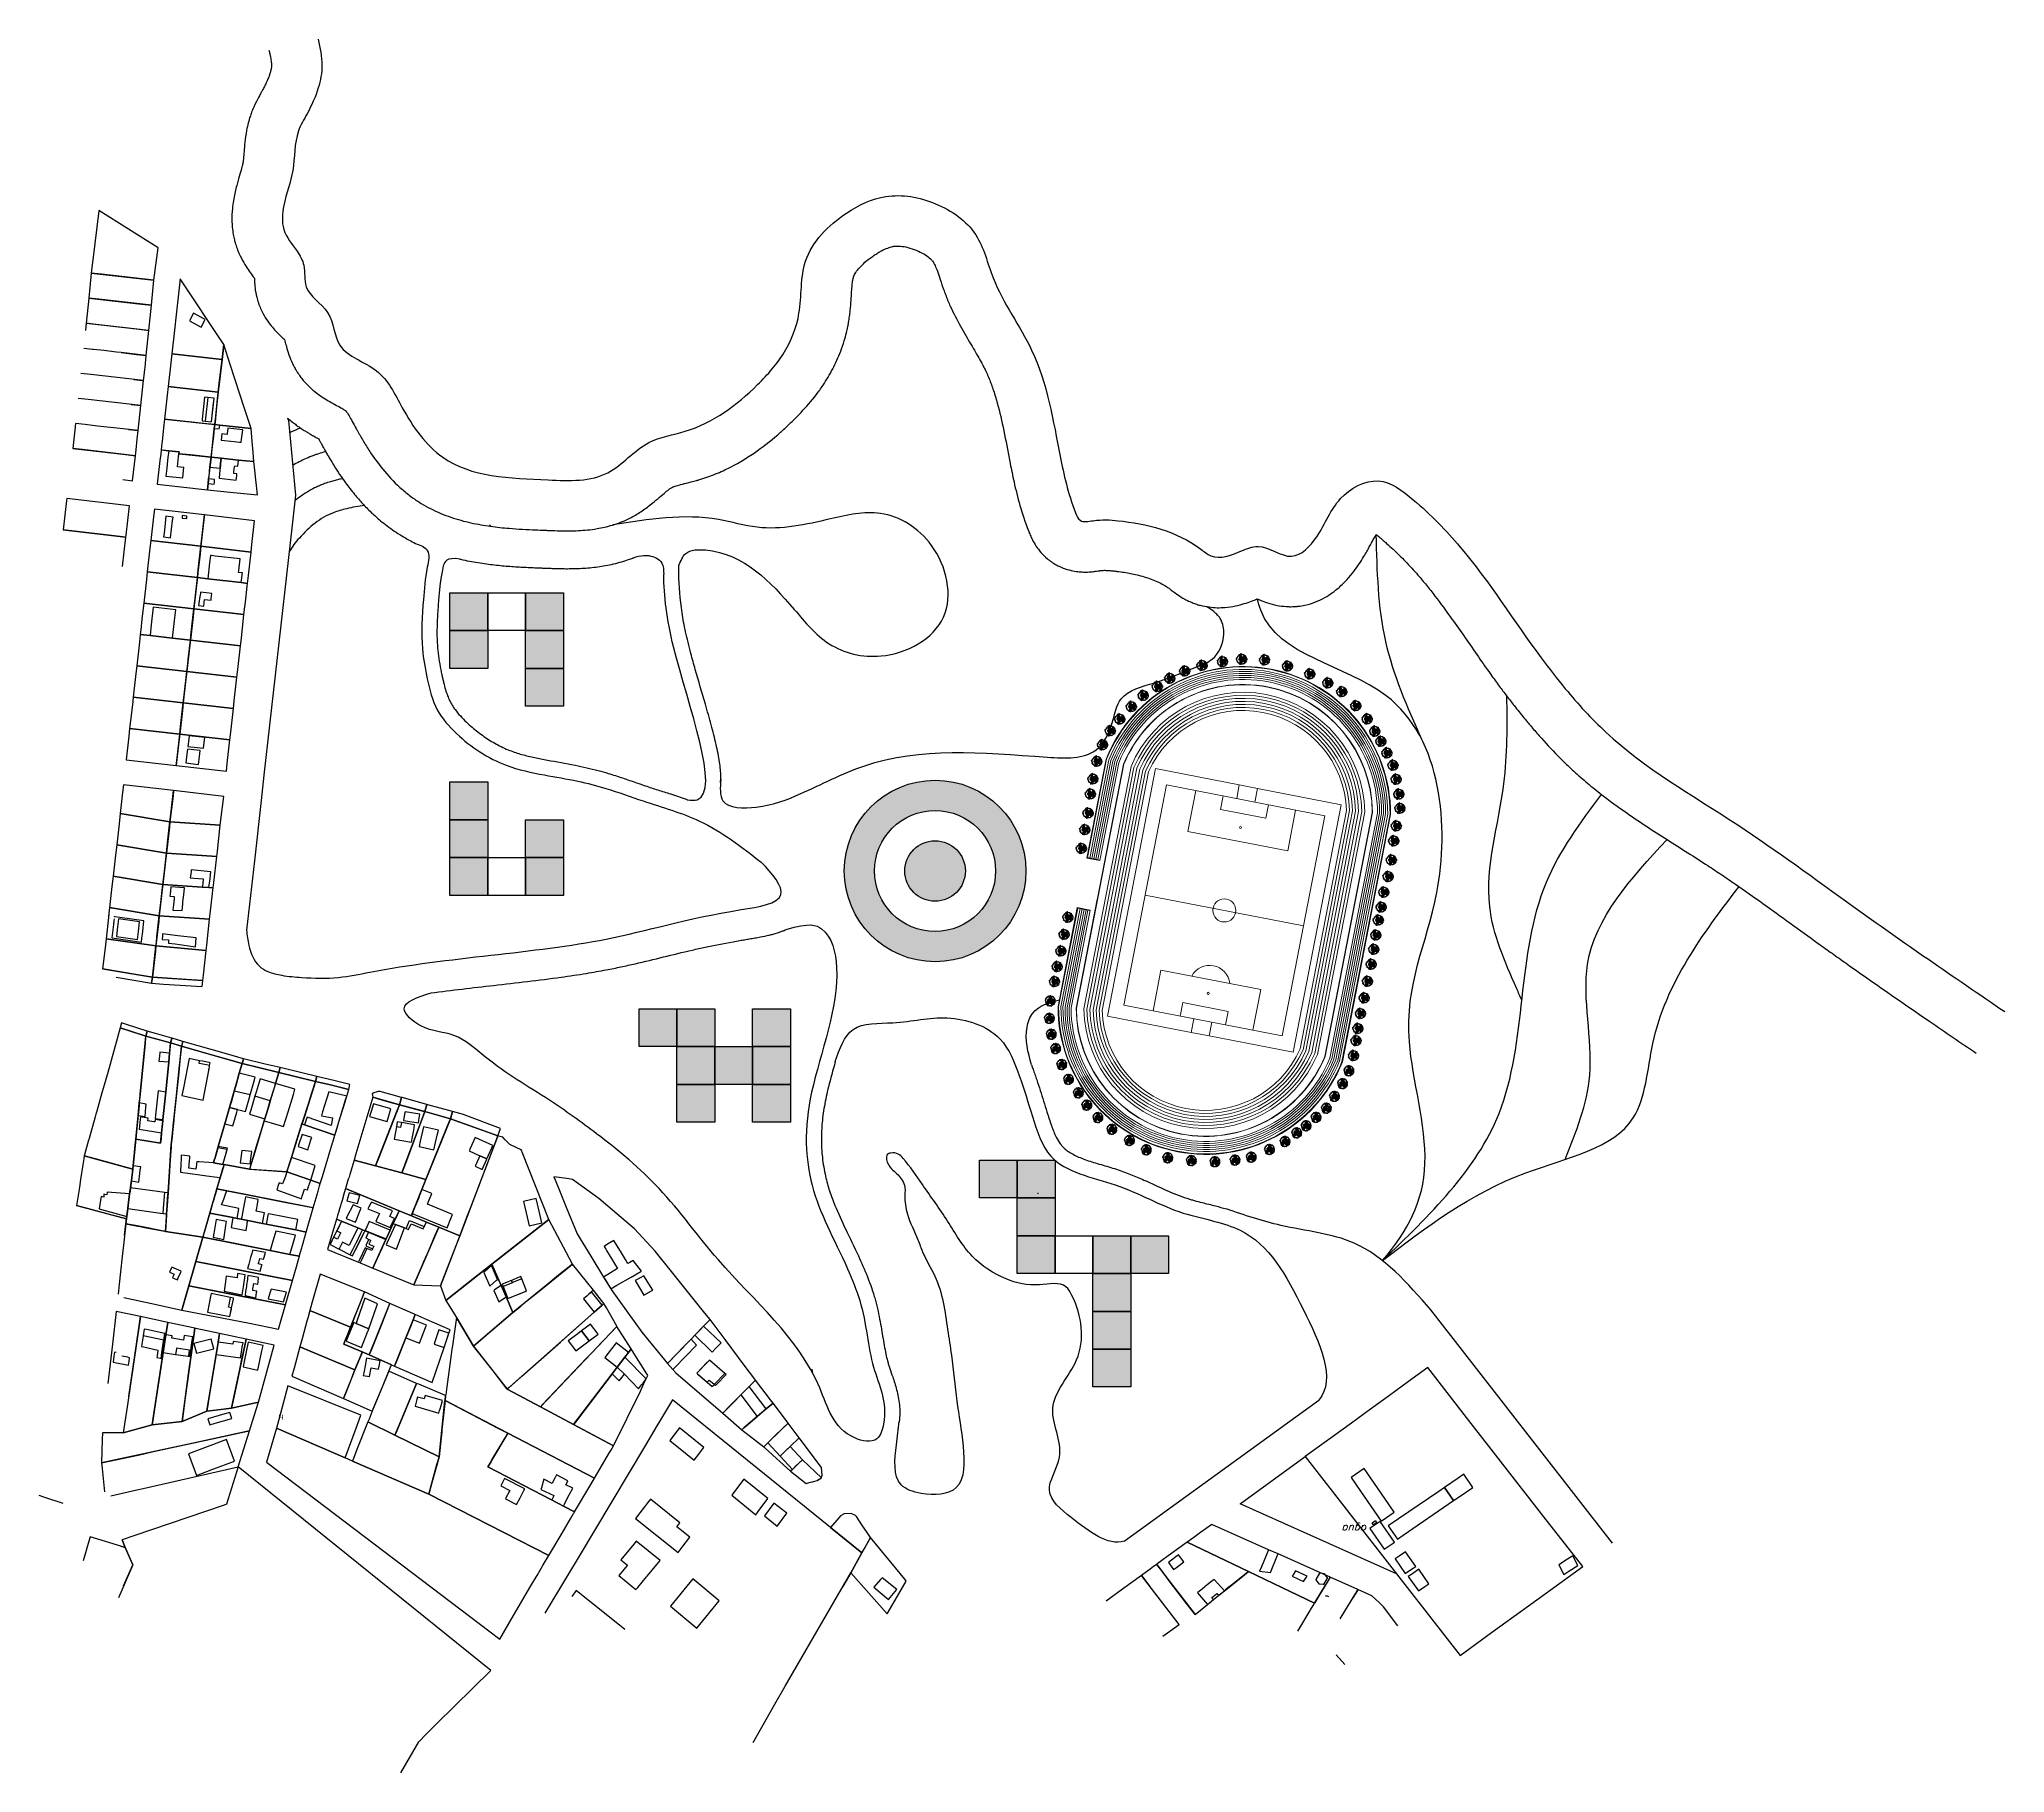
# Model space of a CAD drawing. Header units: millimetres. Extents: x 1101 to 4203, y 1053 to 1744.
# Drawn here: x 3423 to 4203, y 1053 to 1741 of the extents above; entities that cross this region are included whole.
import ezdxf
from ezdxf.enums import TextEntityAlignment as Align

# ---------------------------------------------------------------- set-up
doc = ezdxf.new("R2010")
doc.units = ezdxf.units.MM
for name, color, linetype in [('modulos alternativos', 10, 'Continuous'), ('planting render', 7, 'Continuous'), ('Traza Urbana', 7, 'Continuous')]:
    doc.layers.add(name, color=color, linetype=linetype)
doc.styles.add('ITALICT', font='ITALICT', dxfattribs={"height": 0.2})
doc.styles.get("Standard").update_dxf_attribs({"font": 'arial.ttf'})

msp = doc.modelspace()

# ---------------------------------------------------------------- texts
at = {"layer": 'Traza Urbana', "color": 7, "linetype": 'Continuous'}
msp.add_text('H', height=2, dxfattribs=at).set_placement((3519.2, 1194.45), align=Align.MIDDLE)
at = {"layer": 'Traza Urbana', "color": 216, "linetype": 'Continuous', "style": 'ITALICT'}
msp.add_text('agua', height=3, rotation=179.27132, dxfattribs=at).set_placement((3945.22, 1150.66), align=Align.MIDDLE)

# ---------------------------------------------------------------- blocks, each defined once
blk = doc.blocks.new('pohon2')
at = {"layer": 'planting render', "color": 94}
for points in [[(-0.33, 0.59), (-0.33, 0.53), (-0.32, 0.51), (-0.29, 0.51), (-0.26, 0.5), (-0.27, 0.48), (-0.26, 0.46), (-0.26, 0.44), (-0.27, 0.4), (-0.29, 0.39), (-0.31, 0.36), (-0.34, 0.35), (-0.34, 0.31), (-0.34, 0.25), (-0.35, 0.23), (-0.3, 0.22), (-0.26, 0.21), (-0.26, 0.19), (-0.27, 0.15), (-0.28, 0.14), (-0.31, 0.15), (-0.33, 0.13), (-0.34, 0.1), (-0.36, 0.07), (-0.35, 0.03), (-0.36, -0.02), (-0.35, -0.05), (-0.29, -0.05), (-0.28, -0.08), (-0.28, -0.09), (-0.28, -0.12), (-0.28, -0.14), (-0.27, -0.13), (-0.26, -0.13), (-0.24, -0.14), (-0.23, -0.14), (-0.22, -0.13), (-0.2, -0.12), (-0.19, -0.13), (-0.18, -0.15), (-0.19, -0.16), (-0.19, -0.18), (-0.18, -0.2), (-0.16, -0.19), (-0.14, -0.18), (-0.12, -0.16), (-0.1, -0.16), (-0.09, -0.15), (-0.08, -0.17), (-0.06, -0.22), (-0.07, -0.23), (-0.09, -0.24), (-0.12, -0.24), (-0.15, -0.25), (-0.15, -0.28), (-0.15, -0.3), (-0.16, -0.31), (-0.18, -0.32), (-0.18, -0.35), (-0.17, -0.36), (-0.15, -0.37), (-0.14, -0.39), (-0.15, -0.41), (-0.16, -0.41), (-0.19, -0.4), (-0.2, -0.41), (-0.21, -0.44), (-0.2, -0.45), (-0.19, -0.47), (-0.19, -0.48), (-0.21, -0.49), (-0.23, -0.5), (-0.23, -0.51), (-0.25, -0.52), (-0.28, -0.53), (-0.3, -0.51), (-0.32, -0.5), (-0.33, -0.48), (-0.34, -0.47), (-0.36, -0.47), (-0.36, -0.48), (-0.37, -0.49), (-0.38, -0.5), (-0.39, -0.5), (-0.4, -0.48), (-0.41, -0.47), (-0.43, -0.46), (-0.44, -0.45), (-0.45, -0.44), (-0.45, -0.43), (-0.44, -0.41), (-0.44, -0.4), (-0.43, -0.39), (-0.43, -0.37), (-0.44, -0.34), (-0.45, -0.34), (-0.48, -0.36), (-0.49, -0.36), (-0.5, -0.35), (-0.5, -0.33), (-0.5, -0.33), (-0.51, -0.32), (-0.52, -0.32), (-0.54, -0.32), (-0.55, -0.32), (-0.56, -0.31), (-0.56, -0.3), (-0.57, -0.28), (-0.57, -0.24), (-0.56, -0.24), (-0.55, -0.23), (-0.55, -0.22), (-0.55, -0.21), (-0.55, -0.2), (-0.56, -0.19), (-0.57, -0.18), (-0.58, -0.18), (-0.59, -0.18), (-0.61, -0.18), (-0.61, -0.18), (-0.61, -0.17), (-0.61, -0.16), (-0.61, -0.14), (-0.62, -0.14), (-0.64, -0.13), (-0.65, -0.13), (-0.66, -0.13), (-0.67, -0.12), (-0.67, -0.09), (-0.66, -0.08), (-0.65, -0.07), (-0.64, -0.06), (-0.63, -0.05), (-0.64, -0.02), (-0.64, 0.01), (-0.66, 0.02), (-0.66, 0.04), (-0.68, 0.04), (-0.69, 0.04), (-0.7, 0.05), (-0.71, 0.06), (-0.71, 0.08), (-0.7, 0.11), (-0.69, 0.13), (-0.67, 0.14), (-0.66, 0.14), (-0.66, 0.12), (-0.65, 0.13), (-0.64, 0.14), (-0.64, 0.16), (-0.62, 0.18), (-0.61, 0.18), (-0.6, 0.19), (-0.6, 0.2), (-0.6, 0.21), (-0.59, 0.22), (-0.59, 0.22), (-0.57, 0.23), (-0.56, 0.24), (-0.56, 0.26), (-0.56, 0.27), (-0.58, 0.28), (-0.59, 0.3), (-0.59, 0.32), (-0.58, 0.33), (-0.57, 0.35), (-0.55, 0.36), (-0.54, 0.36), (-0.53, 0.37), (-0.52, 0.39), (-0.5, 0.39), (-0.49, 0.39), (-0.49, 0.41), (-0.49, 0.43), (-0.51, 0.45), (-0.52, 0.45), (-0.53, 0.46), (-0.52, 0.47), (-0.5, 0.47), (-0.47, 0.49), (-0.46, 0.51), (-0.46, 0.52), (-0.44, 0.53), (-0.43, 0.54), (-0.41, 0.54), (-0.4, 0.54), (-0.38, 0.56), (-0.38, 0.58), (-0.37, 0.59), (-0.36, 0.59), (-0.33, 0.59), (-0.33, 0.59)], [(-0.41, 0.66), (-0.39, 0.66), (-0.38, 0.64), (-0.38, 0.62), (-0.4, 0.61), (-0.41, 0.6), (-0.44, 0.6), (-0.44, 0.6), (-0.44, 0.62), (-0.42, 0.65), (-0.41, 0.66)], [(-0.22, 0.7), (-0.26, 0.71), (-0.29, 0.7), (-0.32, 0.7), (-0.32, 0.7), (-0.34, 0.67), (-0.34, 0.65), (-0.34, 0.64), (-0.32, 0.63), (-0.28, 0.63), (-0.27, 0.64), (-0.25, 0.66), (-0.24, 0.66), (-0.23, 0.67), (-0.22, 0.7)], [(0.2, 0.69), (0.32, 0.68), (0.33, 0.66), (0.35, 0.63), (0.37, 0.61), (0.36, 0.59), (0.35, 0.57), (0.36, 0.55), (0.41, 0.54), (0.4, 0.51), (0.39, 0.49), (0.37, 0.5), (0.35, 0.49), (0.35, 0.47), (0.34, 0.46), (0.31, 0.45), (0.29, 0.46), (0.28, 0.48), (0.26, 0.49), (0.22, 0.49), (0.19, 0.48), (0.19, 0.45), (0.19, 0.41), (0.17, 0.38), (0.11, 0.35), (0.08, 0.35), (0.06, 0.37), (0.04, 0.36), (0.03, 0.35), (0.01, 0.34), (0, 0.33), (-0.02, 0.32), (-0.06, 0.33), (-0.08, 0.35), (-0.07, 0.37), (-0.06, 0.39), (-0.06, 0.41), (-0.07, 0.44), (-0.08, 0.44), (-0.11, 0.45), (-0.14, 0.46), (-0.17, 0.46), (-0.18, 0.48), (-0.18, 0.5), (-0.18, 0.54), (-0.19, 0.55), (-0.22, 0.56), (-0.24, 0.56), (-0.26, 0.57), (-0.26, 0.59), (-0.25, 0.62), (-0.21, 0.63), (-0.16, 0.63), (-0.15, 0.64), (-0.14, 0.65), (-0.13, 0.68), (-0.12, 0.71), (-0.1, 0.73), (-0.07, 0.73), (-0.03, 0.72), (0.02, 0.72), (0.06, 0.73), (0.09, 0.73), (0.11, 0.74), (0.12, 0.72), (0.1, 0.7), (0.11, 0.68), (0.13, 0.67), (0.17, 0.67), (0.19, 0.67), (0.2, 0.68), (0.19, 0.69), (0.2, 0.69)], [(-0.2, 0.77), (-0.23, 0.76), (-0.24, 0.74), (-0.23, 0.72), (-0.2, 0.72), (-0.16, 0.73), (-0.15, 0.74), (-0.17, 0.76), (-0.18, 0.77), (-0.2, 0.77)], [(0.49, 0.34), (0.53, 0.31), (0.55, 0.28), (0.55, 0.26), (0.55, 0.23), (0.57, 0.21), (0.59, 0.23), (0.59, 0.26), (0.58, 0.3), (0.6, 0.31), (0.62, 0.29), (0.63, 0.28), (0.65, 0.28), (0.65, 0.27), (0.66, 0.23), (0.67, 0.2), (0.68, 0.17), (0.68, 0.14), (0.68, 0.11), (0.69, 0.08), (0.69, 0.07), (0.66, 0.07), (0.64, 0.06), (0.63, 0.05), (0.63, 0.03), (0.65, 0.01), (0.67, -0.01), (0.66, -0.03), (0.65, -0.04), (0.63, -0.04), (0.61, -0.05), (0.61, -0.07), (0.61, -0.09), (0.64, -0.1), (0.65, -0.11), (0.65, -0.13), (0.65, -0.16), (0.64, -0.18), (0.62, -0.19), (0.62, -0.2), (0.58, -0.19), (0.57, -0.19), (0.55, -0.19), (0.54, -0.2), (0.53, -0.18), (0.51, -0.17), (0.49, -0.16), (0.5, -0.14), (0.52, -0.13), (0.52, -0.11), (0.5, -0.09), (0.5, -0.07), (0.49, -0.05), (0.46, -0.04), (0.45, -0.04), (0.42, -0.02), (0.42, 0), (0.43, 0.02), (0.45, 0.02), (0.48, 0.04), (0.48, 0.06), (0.5, 0.08), (0.49, 0.1), (0.47, 0.11), (0.47, 0.11), (0.45, 0.14), (0.44, 0.16), (0.41, 0.16), (0.39, 0.19), (0.39, 0.21), (0.41, 0.22), (0.44, 0.21), (0.46, 0.21), (0.47, 0.21), (0.47, 0.24), (0.46, 0.26), (0.46, 0.27), (0.48, 0.27), (0.49, 0.28), (0.48, 0.3), (0.48, 0.31), (0.49, 0.34)], [(0.45, 0.43), (0.47, 0.41), (0.49, 0.41), (0.51, 0.42), (0.53, 0.44), (0.53, 0.45), (0.52, 0.47), (0.52, 0.49), (0.52, 0.51), (0.51, 0.52), (0.5, 0.52), (0.47, 0.51), (0.47, 0.48), (0.47, 0.46), (0.46, 0.44), (0.45, 0.44), (0.45, 0.43)], [(0.62, 0.38), (0.61, 0.4), (0.57, 0.42), (0.56, 0.43), (0.54, 0.42), (0.54, 0.4), (0.54, 0.39), (0.55, 0.37), (0.56, 0.36), (0.6, 0.36), (0.61, 0.37), (0.62, 0.38)], [(-0.16, -0.59), (-0.19, -0.55), (-0.2, -0.56), (-0.23, -0.56), (-0.24, -0.58), (-0.23, -0.6), (-0.19, -0.61), (-0.17, -0.61), (-0.16, -0.59)], [(-0.04, -0.62), (-0.05, -0.6), (-0.08, -0.59), (-0.11, -0.61), (-0.1, -0.63), (-0.08, -0.64), (-0.04, -0.62)], [(0.05, -0.55), (0.01, -0.54), (-0.01, -0.53), (-0.04, -0.56), (-0.03, -0.58), (0, -0.6), (0.05, -0.6), (0.07, -0.58), (0.07, -0.56), (0.05, -0.55)], [(0.24, -0.1), (0.31, -0.1), (0.31, -0.15), (0.32, -0.2), (0.35, -0.22), (0.38, -0.19), (0.4, -0.22), (0.39, -0.24), (0.41, -0.27), (0.43, -0.27), (0.45, -0.26), (0.46, -0.25), (0.48, -0.25), (0.51, -0.28), (0.51, -0.3), (0.49, -0.34), (0.49, -0.36), (0.5, -0.37), (0.49, -0.39), (0.47, -0.41), (0.44, -0.41), (0.41, -0.45), (0.39, -0.48), (0.37, -0.5), (0.36, -0.52), (0.35, -0.5), (0.35, -0.5), (0.33, -0.49), (0.31, -0.5), (0.3, -0.51), (0.3, -0.54), (0.3, -0.54), (0.27, -0.55), (0.24, -0.55), (0.22, -0.56), (0.21, -0.57), (0.19, -0.57), (0.16, -0.57), (0.15, -0.56), (0.12, -0.53), (0.11, -0.5), (0.11, -0.48), (0.1, -0.46), (0.09, -0.45), (0.09, -0.45), (0.05, -0.44), (0.05, -0.44), (0.05, -0.42), (0.05, -0.42), (0.07, -0.39), (0.07, -0.39), (0.07, -0.36), (0.07, -0.35), (0.07, -0.35), (0.1, -0.32), (0.1, -0.32), (0.12, -0.34), (0.12, -0.34), (0.14, -0.31), (0.15, -0.29), (0.17, -0.28), (0.17, -0.25), (0.17, -0.23), (0.15, -0.21), (0.13, -0.19), (0.13, -0.16), (0.14, -0.13), (0.18, -0.13), (0.21, -0.14), (0.24, -0.16), (0.25, -0.15), (0.24, -0.13), (0.24, -0.1), (0.24, -0.1)], [(0.57, -0.24), (0.59, -0.26), (0.58, -0.29), (0.57, -0.31), (0.56, -0.29), (0.54, -0.28), (0.55, -0.26), (0.57, -0.24)]]:
    blk.add_lwpolyline(points, dxfattribs=at)
at = {"layer": 'planting render', "color": 34}
for points in [[(0.4, 0.51), (0.4, 0.5), (0.4, 0.49), (0.41, 0.49), (0.41, 0.49), (0.42, 0.49), (0.42, 0.5), (0.42, 0.52), (0.42, 0.53), (0.42, 0.54), (0.42, 0.55), (0.42, 0.56), (0.42, 0.57), (0.42, 0.58), (0.43, 0.59), (0.43, 0.59), (0.43, 0.58), (0.43, 0.58), (0.42, 0.57), (0.42, 0.56), (0.42, 0.54), (0.42, 0.53), (0.42, 0.52), (0.42, 0.52), (0.43, 0.51), (0.43, 0.51), (0.44, 0.52), (0.44, 0.52), (0.45, 0.53), (0.46, 0.54), (0.46, 0.54), (0.47, 0.54), (0.47, 0.53), (0.46, 0.53), (0.44, 0.5), (0.41, 0.47), (0.4, 0.46), (0.39, 0.44), (0.38, 0.43), (0.38, 0.42), (0.38, 0.41), (0.38, 0.41), (0.38, 0.41), (0.39, 0.41), (0.39, 0.41), (0.4, 0.41), (0.41, 0.42), (0.42, 0.42), (0.43, 0.43), (0.43, 0.43), (0.45, 0.44), (0.45, 0.44), (0.45, 0.43), (0.44, 0.42), (0.43, 0.42), (0.42, 0.41), (0.41, 0.4), (0.4, 0.4), (0.4, 0.39), (0.41, 0.39), (0.43, 0.39), (0.47, 0.38), (0.49, 0.38), (0.51, 0.39), (0.52, 0.39), (0.53, 0.39), (0.54, 0.4), (0.54, 0.39), (0.54, 0.39), (0.52, 0.38), (0.51, 0.38), (0.5, 0.37), (0.49, 0.37), (0.47, 0.37), (0.44, 0.37), (0.43, 0.38), (0.41, 0.38), (0.4, 0.38), (0.38, 0.38), (0.37, 0.38), (0.34, 0.36), (0.33, 0.36), (0.32, 0.35), (0.31, 0.35), (0.31, 0.35), (0.3, 0.34), (0.31, 0.33), (0.32, 0.33), (0.34, 0.33), (0.38, 0.33), (0.42, 0.33), (0.45, 0.34), (0.46, 0.34), (0.48, 0.33), (0.48, 0.32), (0.47, 0.32), (0.45, 0.33), (0.44, 0.32), (0.43, 0.32), (0.42, 0.32), (0.4, 0.32), (0.39, 0.31), (0.4, 0.3), (0.41, 0.29), (0.42, 0.29), (0.44, 0.28), (0.45, 0.28), (0.47, 0.27), (0.47, 0.27), (0.46, 0.27), (0.46, 0.26), (0.45, 0.27), (0.44, 0.27), (0.44, 0.27), (0.43, 0.27), (0.41, 0.28), (0.4, 0.28), (0.39, 0.29), (0.39, 0.3), (0.38, 0.3), (0.38, 0.31), (0.36, 0.31), (0.35, 0.31), (0.34, 0.31), (0.33, 0.31), (0.32, 0.31), (0.31, 0.31), (0.3, 0.31), (0.3, 0.31), (0.31, 0.3), (0.32, 0.29), (0.34, 0.28), (0.36, 0.26), (0.38, 0.25), (0.4, 0.24), (0.41, 0.24), (0.43, 0.23), (0.41, 0.22), (0.41, 0.22), (0.39, 0.23), (0.38, 0.24), (0.37, 0.24), (0.37, 0.25), (0.36, 0.25), (0.35, 0.26), (0.34, 0.26), (0.33, 0.27), (0.32, 0.28), (0.31, 0.28), (0.3, 0.29), (0.3, 0.3), (0.29, 0.3), (0.28, 0.3), (0.27, 0.31), (0.27, 0.31), (0.26, 0.31), (0.25, 0.31), (0.24, 0.31), (0.23, 0.31), (0.23, 0.3), (0.22, 0.3), (0.22, 0.29), (0.21, 0.29), (0.21, 0.28), (0.19, 0.27), (0.18, 0.27), (0.18, 0.26), (0.17, 0.26), (0.17, 0.25), (0.17, 0.24), (0.18, 0.24), (0.18, 0.23), (0.19, 0.23), (0.21, 0.23), (0.24, 0.23), (0.25, 0.22), (0.27, 0.22), (0.29, 0.22), (0.32, 0.22), (0.34, 0.22), (0.34, 0.22), (0.35, 0.22), (0.35, 0.21), (0.37, 0.21), (0.38, 0.21), (0.39, 0.21), (0.39, 0.21), (0.37, 0.2), (0.36, 0.2), (0.35, 0.2), (0.35, 0.2), (0.34, 0.21), (0.33, 0.21), (0.32, 0.21), (0.32, 0.21), (0.31, 0.21), (0.3, 0.21), (0.29, 0.21), (0.26, 0.2), (0.25, 0.2), (0.24, 0.2), (0.23, 0.2), (0.22, 0.2), (0.16, 0.2), (0.14, 0.2), (0.12, 0.19), (0.11, 0.18), (0.1, 0.18), (0.08, 0.16), (0.06, 0.15), (0.06, 0.14), (0.05, 0.13), (0.04, 0.12), (0.03, 0.1), (0.02, 0.09), (0.02, 0.07), (0.02, 0.06), (0.02, 0.05), (0.02, 0.04), (0.03, 0.03), (0.04, 0.01), (0.06, 0), (0.06, 0), (0.08, 0), (0.08, 0.01), (0.09, 0.03), (0.09, 0.04), (0.09, 0.05), (0.09, 0.06), (0.1, 0.06), (0.11, 0.07), (0.11, 0.07), (0.12, 0.08), (0.12, 0.08), (0.14, 0.08), (0.14, 0.08), (0.15, 0.07), (0.15, 0.07), (0.16, 0.06), (0.17, 0.06), (0.18, 0.05), (0.18, 0.06), (0.19, 0.06), (0.19, 0.07), (0.2, 0.07), (0.2, 0.08), (0.21, 0.08), (0.21, 0.08), (0.21, 0.09), (0.22, 0.09), (0.23, 0.09), (0.23, 0.1), (0.24, 0.1), (0.24, 0.1), (0.25, 0.1), (0.25, 0.11), (0.26, 0.11), (0.26, 0.11), (0.27, 0.12), (0.27, 0.12), (0.27, 0.13), (0.28, 0.13), (0.28, 0.13), (0.28, 0.14), (0.28, 0.14), (0.29, 0.15), (0.29, 0.15), (0.3, 0.17), (0.31, 0.18), (0.31, 0.18), (0.33, 0.19), (0.33, 0.19), (0.34, 0.19), (0.35, 0.19), (0.36, 0.19), (0.37, 0.19), (0.38, 0.19), (0.39, 0.19), (0.39, 0.19), (0.39, 0.19), (0.37, 0.18), (0.36, 0.18), (0.35, 0.18), (0.35, 0.18), (0.34, 0.18), (0.34, 0.18), (0.34, 0.18), (0.33, 0.18), (0.33, 0.17), (0.32, 0.17), (0.32, 0.17), (0.32, 0.16), (0.31, 0.16), (0.31, 0.16), (0.31, 0.16), (0.31, 0.15), (0.31, 0.15), (0.3, 0.15), (0.3, 0.14), (0.3, 0.14), (0.3, 0.14), (0.3, 0.14), (0.3, 0.14), (0.3, 0.14), (0.3, 0.13), (0.31, 0.13), (0.31, 0.13), (0.32, 0.13), (0.33, 0.14), (0.33, 0.14), (0.34, 0.14), (0.34, 0.15), (0.34, 0.15), (0.35, 0.15), (0.36, 0.15), (0.37, 0.15), (0.37, 0.15), (0.38, 0.15), (0.39, 0.16), (0.39, 0.16), (0.4, 0.16), (0.4, 0.17), (0.4, 0.17), (0.4, 0.17), (0.41, 0.17), (0.4, 0.16), (0.4, 0.16), (0.39, 0.16), (0.39, 0.15), (0.39, 0.15), (0.39, 0.15), (0.39, 0.15), (0.38, 0.15), (0.38, 0.15), (0.37, 0.14), (0.37, 0.14), (0.36, 0.14), (0.36, 0.14), (0.36, 0.14), (0.35, 0.14), (0.35, 0.14), (0.35, 0.14), (0.35, 0.14), (0.35, 0.14), (0.35, 0.13), (0.35, 0.13), (0.36, 0.13), (0.37, 0.13), (0.37, 0.13), (0.38, 0.13), (0.39, 0.13), (0.4, 0.13), (0.4, 0.13), (0.41, 0.12), (0.42, 0.12), (0.42, 0.12), (0.43, 0.12), (0.44, 0.13), (0.44, 0.13), (0.44, 0.13), (0.45, 0.13), (0.45, 0.13), (0.45, 0.13), (0.46, 0.12), (0.45, 0.12), (0.45, 0.11), (0.44, 0.11), (0.44, 0.11), (0.43, 0.11), (0.43, 0.11), (0.42, 0.11), (0.41, 0.11), (0.41, 0.11), (0.41, 0.11), (0.4, 0.11), (0.4, 0.11), (0.39, 0.11), (0.39, 0.11), (0.38, 0.11), (0.38, 0.11), (0.37, 0.11), (0.37, 0.11), (0.36, 0.11), (0.36, 0.12), (0.36, 0.12), (0.36, 0.12), (0.35, 0.12), (0.34, 0.12), (0.34, 0.12), (0.33, 0.12), (0.33, 0.12), (0.33, 0.12), (0.31, 0.12), (0.3, 0.12), (0.3, 0.11), (0.29, 0.11), (0.29, 0.11), (0.29, 0.11), (0.28, 0.1), (0.28, 0.1), (0.27, 0.1), (0.27, 0.1), (0.26, 0.1), (0.24, 0.09), (0.23, 0.08), (0.23, 0.08), (0.22, 0.08), (0.22, 0.07), (0.22, 0.07), (0.21, 0.07), (0.21, 0.06), (0.21, 0.06), (0.21, 0.06), (0.21, 0.06), (0.2, 0.06), (0.2, 0.05), (0.2, 0.05), (0.19, 0.05), (0.19, 0.05), (0.19, 0.04), (0.19, 0.04), (0.19, 0.04), (0.19, 0.03), (0.2, 0.03), (0.2, 0.03), (0.21, 0.03), (0.23, 0.04), (0.23, 0.04), (0.24, 0.04), (0.25, 0.05), (0.26, 0.05), (0.27, 0.05), (0.28, 0.05), (0.3, 0.05), (0.31, 0.05), (0.32, 0.05), (0.33, 0.05), (0.34, 0.06), (0.35, 0.06), (0.36, 0.06), (0.37, 0.07), (0.38, 0.07), (0.38, 0.08), (0.4, 0.08), (0.41, 0.08), (0.42, 0.09), (0.43, 0.09), (0.44, 0.09), (0.45, 0.09), (0.47, 0.09), (0.48, 0.09), (0.49, 0.09), (0.49, 0.09), (0.49, 0.09), (0.49, 0.09), (0.48, 0.09), (0.47, 0.09), (0.46, 0.09), (0.46, 0.08), (0.45, 0.08), (0.44, 0.08), (0.44, 0.08), (0.43, 0.08), (0.43, 0.08), (0.42, 0.08), (0.42, 0.08), (0.42, 0.08), (0.41, 0.07), (0.41, 0.07), (0.4, 0.07), (0.4, 0.07), (0.4, 0.07), (0.4, 0.07), (0.39, 0.06), (0.39, 0.06), (0.39, 0.06), (0.38, 0.06), (0.38, 0.05), (0.38, 0.05), (0.38, 0.05), (0.38, 0.04), (0.38, 0.04), (0.38, 0.04), (0.38, 0.04), (0.38, 0.04), (0.39, 0.04), (0.4, 0.04), (0.4, 0.04), (0.4, 0.04), (0.41, 0.04), (0.41, 0.03), (0.42, 0.03), (0.42, 0.03), (0.43, 0.03), (0.43, 0.03), (0.43, 0.03), (0.44, 0.03), (0.44, 0.03), (0.45, 0.03), (0.45, 0.03), (0.45, 0.03), (0.44, 0.02), (0.44, 0.02), (0.43, 0.02), (0.43, 0.03), (0.42, 0.03), (0.42, 0.03), (0.42, 0.03), (0.41, 0.03), (0.41, 0.03), (0.4, 0.03), (0.4, 0.03), (0.39, 0.03), (0.38, 0.03), (0.38, 0.03), (0.38, 0.03), (0.37, 0.03), (0.37, 0.03), (0.36, 0.03), (0.36, 0.03), (0.35, 0.04), (0.34, 0.04), (0.33, 0.04), (0.33, 0.04), (0.33, 0.04), (0.33, 0.04), (0.32, 0.03), (0.32, 0.03), (0.32, 0.03), (0.33, 0.03), (0.33, 0.02), (0.34, 0.02), (0.35, 0.01), (0.35, 0.01), (0.36, 0.01), (0.36, 0.01), (0.37, 0), (0.38, 0), (0.38, 0), (0.39, -0.01), (0.39, -0.01), (0.4, -0.01), (0.4, -0.02), (0.41, -0.02), (0.41, -0.02), (0.41, -0.02), (0.42, -0.02), (0.42, -0.02), (0.42, -0.02), (0.44, -0.04), (0.43, -0.04), (0.42, -0.04), (0.41, -0.03), (0.41, -0.03), (0.41, -0.03), (0.4, -0.03), (0.4, -0.03), (0.4, -0.03), (0.4, -0.03), (0.4, -0.04), (0.4, -0.04), (0.4, -0.04), (0.41, -0.05), (0.42, -0.05), (0.43, -0.06), (0.44, -0.08), (0.45, -0.09), (0.45, -0.1), (0.46, -0.11), (0.47, -0.12), (0.48, -0.12), (0.49, -0.13), (0.5, -0.14), (0.5, -0.14), (0.5, -0.15), (0.49, -0.14), (0.48, -0.14), (0.47, -0.13), (0.47, -0.13), (0.46, -0.13), (0.46, -0.13), (0.46, -0.12), (0.45, -0.11), (0.45, -0.11), (0.44, -0.11), (0.44, -0.11), (0.44, -0.11), (0.43, -0.11), (0.44, -0.12), (0.44, -0.12), (0.45, -0.14), (0.45, -0.15), (0.46, -0.17), (0.46, -0.17), (0.46, -0.19), (0.47, -0.21), (0.48, -0.22), (0.48, -0.22), (0.48, -0.23), (0.49, -0.24), (0.49, -0.25), (0.49, -0.25), (0.48, -0.25), (0.48, -0.25), (0.47, -0.24), (0.47, -0.23), (0.47, -0.23), (0.47, -0.22), (0.47, -0.22), (0.46, -0.22), (0.46, -0.21), (0.46, -0.21), (0.46, -0.21), (0.45, -0.21), (0.45, -0.21), (0.45, -0.21), (0.45, -0.21), (0.44, -0.22), (0.44, -0.22), (0.44, -0.23), (0.44, -0.23), (0.45, -0.24), (0.45, -0.24), (0.45, -0.25), (0.45, -0.26), (0.45, -0.26), (0.45, -0.26), (0.43, -0.27), (0.43, -0.26), (0.43, -0.25), (0.43, -0.24), (0.43, -0.24), (0.43, -0.23), (0.43, -0.22), (0.43, -0.21), (0.43, -0.21), (0.43, -0.2), (0.43, -0.2), (0.43, -0.19), (0.43, -0.19), (0.43, -0.18), (0.44, -0.16), (0.43, -0.16), (0.43, -0.15), (0.43, -0.14), (0.43, -0.14), (0.43, -0.13), (0.42, -0.12), (0.42, -0.11), (0.42, -0.11), (0.42, -0.1), (0.42, -0.09), (0.42, -0.08), (0.41, -0.08), (0.41, -0.07), (0.41, -0.07), (0.4, -0.06), (0.38, -0.04), (0.38, -0.04), (0.37, -0.03), (0.37, -0.03), (0.36, -0.02), (0.36, -0.01), (0.36, -0.01), (0.35, 0), (0.34, 0), (0.32, 0.01), (0.32, 0.01), (0.31, 0.01), (0.31, 0.02), (0.3, 0.02), (0.29, 0.02), (0.28, 0.02), (0.27, 0.02), (0.26, 0.02), (0.25, 0.01), (0.24, 0.01), (0.23, 0.01), (0.21, -0.01), (0.2, -0.01), (0.19, 0), (0.18, 0), (0.18, 0), (0.17, 0.01), (0.17, 0.02), (0.17, 0.02), (0.16, 0.03), (0.15, 0.03), (0.15, 0.03), (0.15, 0.03), (0.14, 0.03), (0.13, 0.03), (0.13, 0.03), (0.12, 0.02), (0.12, 0.02), (0.11, 0.01), (0.11, 0.01), (0.1, 0), (0.1, -0.01), (0.1, -0.01), (0.09, -0.04), (0.09, -0.04), (0.08, -0.05), (0.08, -0.06), (0.08, -0.07), (0.08, -0.07), (0.08, -0.09), (0.09, -0.13), (0.1, -0.13), (0.11, -0.14), (0.11, -0.14), (0.12, -0.15), (0.13, -0.15), (0.13, -0.16), (0.13, -0.18), (0.11, -0.17), (0.1, -0.17), (0.1, -0.17), (0.09, -0.16), (0.08, -0.17), (0.08, -0.17), (0.08, -0.18), (0.09, -0.19), (0.1, -0.23), (0.1, -0.24), (0.1, -0.25), (0.1, -0.25), (0.1, -0.26), (0.1, -0.27), (0.1, -0.28), (0.1, -0.28), (0.1, -0.29), (0.11, -0.3), (0.11, -0.31), (0.11, -0.31), (0.11, -0.32), (0.11, -0.33), (0.11, -0.33), (0.1, -0.32), (0.09, -0.3), (0.09, -0.29), (0.09, -0.29), (0.09, -0.28), (0.09, -0.28), (0.09, -0.28), (0.09, -0.27), (0.09, -0.26), (0.08, -0.26), (0.08, -0.26), (0.08, -0.25), (0.08, -0.25), (0.09, -0.24), (0.09, -0.24), (0.08, -0.24), (0.08, -0.23), (0.08, -0.23), (0.08, -0.22), (0.08, -0.22), (0.08, -0.21), (0.08, -0.21), (0.08, -0.2), (0.07, -0.19), (0.07, -0.19), (0.07, -0.18), (0.07, -0.18), (0.07, -0.17), (0.07, -0.16), (0.07, -0.16), (0.07, -0.15), (0.07, -0.14), (0.06, -0.13), (0.06, -0.13), (0.06, -0.13), (0.05, -0.11), (0.05, -0.1), (0.04, -0.1), (0.04, -0.1), (0.03, -0.1), (0.02, -0.11), (0.01, -0.11), (0, -0.11), (0, -0.12), (0, -0.13), (-0.01, -0.14), (-0.01, -0.14), (-0.01, -0.15), (-0.01, -0.16), (-0.01, -0.17), (-0.02, -0.17), (-0.02, -0.18), (-0.03, -0.19), (-0.03, -0.2), (-0.04, -0.21), (-0.04, -0.22), (-0.04, -0.23), (-0.05, -0.24), (-0.05, -0.25), (-0.05, -0.25), (-0.05, -0.26), (-0.04, -0.27), (-0.03, -0.27), (-0.02, -0.27), (-0.01, -0.28), (-0.01, -0.29), (-0.01, -0.29), (0, -0.3), (0, -0.31), (0, -0.32), (0.01, -0.34), (0.02, -0.34), (0.02, -0.35), (0.03, -0.38), (0.04, -0.39), (0.05, -0.4), (0.06, -0.4), (0.06, -0.41), (0.04, -0.4), (0.03, -0.39), (0.02, -0.38), (0.02, -0.37), (0.01, -0.36), (0.01, -0.35), (0, -0.34), (0, -0.34), (0, -0.34), (-0.01, -0.33), (-0.01, -0.32), (-0.01, -0.31), (-0.02, -0.3), (-0.02, -0.3), (-0.02, -0.31), (-0.02, -0.31), (-0.02, -0.32), (-0.02, -0.33), (-0.02, -0.34), (-0.02, -0.35), (-0.02, -0.36), (-0.02, -0.37), (-0.02, -0.37), (-0.02, -0.38), (-0.03, -0.39), (-0.03, -0.42), (-0.03, -0.42), (-0.02, -0.44), (-0.02, -0.45), (-0.02, -0.46), (-0.02, -0.48), (-0.02, -0.49), (-0.02, -0.5), (-0.01, -0.52), (-0.01, -0.53), (-0.01, -0.54), (-0.02, -0.54), (-0.02, -0.53), (-0.03, -0.52), (-0.04, -0.5), (-0.04, -0.5), (-0.04, -0.49), (-0.04, -0.48), (-0.04, -0.47), (-0.04, -0.45), (-0.04, -0.44), (-0.04, -0.43), (-0.04, -0.43), (-0.04, -0.42), (-0.04, -0.41), (-0.04, -0.41), (-0.04, -0.4), (-0.04, -0.39), (-0.04, -0.39), (-0.04, -0.38), (-0.04, -0.38), (-0.05, -0.38), (-0.06, -0.39), (-0.06, -0.39), (-0.06, -0.4), (-0.06, -0.4), (-0.06, -0.42), (-0.06, -0.43), (-0.06, -0.43), (-0.06, -0.44), (-0.06, -0.45), (-0.06, -0.46), (-0.07, -0.47), (-0.08, -0.48), (-0.08, -0.5), (-0.08, -0.51), (-0.08, -0.53), (-0.07, -0.54), (-0.07, -0.56), (-0.07, -0.59), (-0.07, -0.61), (-0.08, -0.61), (-0.08, -0.61), (-0.08, -0.59), (-0.08, -0.58), (-0.08, -0.56), (-0.08, -0.55), (-0.08, -0.54), (-0.09, -0.53), (-0.09, -0.52), (-0.09, -0.53), (-0.1, -0.54), (-0.11, -0.56), (-0.11, -0.58), (-0.12, -0.6), (-0.13, -0.6), (-0.14, -0.6), (-0.13, -0.59), (-0.13, -0.58), (-0.12, -0.57), (-0.12, -0.55), (-0.12, -0.54), (-0.11, -0.53), (-0.1, -0.52), (-0.1, -0.5), (-0.1, -0.5), (-0.1, -0.49), (-0.09, -0.48), (-0.08, -0.47), (-0.08, -0.46), (-0.07, -0.45), (-0.07, -0.44), (-0.08, -0.44), (-0.09, -0.45), (-0.11, -0.46), (-0.16, -0.52), (-0.18, -0.54), (-0.19, -0.55), (-0.2, -0.56), (-0.2, -0.55), (-0.2, -0.54), (-0.1, -0.44), (-0.09, -0.43), (-0.08, -0.43), (-0.08, -0.42), (-0.07, -0.4), (-0.07, -0.39), (-0.07, -0.38), (-0.07, -0.37), (-0.07, -0.36), (-0.06, -0.35), (-0.05, -0.34), (-0.05, -0.33), (-0.05, -0.32), (-0.05, -0.32), (-0.05, -0.31), (-0.05, -0.3), (-0.06, -0.29), (-0.07, -0.29), (-0.07, -0.28), (-0.08, -0.28), (-0.08, -0.27), (-0.07, -0.26), (-0.06, -0.23), (-0.05, -0.22), (-0.05, -0.21), (-0.05, -0.2), (-0.05, -0.19), (-0.05, -0.17), (-0.05, -0.17), (-0.05, -0.15), (-0.05, -0.13), (-0.05, -0.12), (-0.05, -0.11), (-0.04, -0.1), (-0.04, -0.09), (-0.05, -0.09), (-0.04, -0.07), (-0.04, -0.06), (-0.04, -0.05), (-0.05, -0.05), (-0.07, -0.05), (-0.07, -0.05), (-0.1, -0.05), (-0.11, -0.05), (-0.12, -0.06), (-0.12, -0.09), (-0.13, -0.1), (-0.14, -0.1), (-0.15, -0.09), (-0.16, -0.08), (-0.18, -0.09), (-0.19, -0.1), (-0.2, -0.11), (-0.22, -0.11), (-0.24, -0.11), (-0.25, -0.12), (-0.27, -0.12), (-0.27, -0.12), (-0.28, -0.13), (-0.28, -0.12), (-0.28, -0.11), (-0.27, -0.11), (-0.26, -0.11), (-0.25, -0.1), (-0.24, -0.1), (-0.23, -0.1), (-0.21, -0.09), (-0.2, -0.09), (-0.19, -0.08), (-0.19, -0.08), (-0.19, -0.07), (-0.2, -0.06), (-0.2, -0.06), (-0.21, -0.06), (-0.22, -0.06), (-0.23, -0.06), (-0.25, -0.06), (-0.26, -0.06), (-0.27, -0.06), (-0.28, -0.06), (-0.29, -0.07), (-0.29, -0.05), (-0.35, -0.05), (-0.34, -0.03), (-0.33, -0.03), (-0.31, -0.03), (-0.3, -0.03), (-0.29, -0.03), (-0.27, -0.03), (-0.26, -0.03), (-0.25, -0.03), (-0.24, -0.04), (-0.22, -0.04), (-0.22, -0.04), (-0.21, -0.04), (-0.2, -0.03), (-0.19, -0.03), (-0.19, -0.03), (-0.19, -0.02), (-0.19, -0.02), (-0.2, -0.01), (-0.21, -0.01), (-0.22, 0), (-0.23, 0), (-0.24, 0), (-0.26, 0), (-0.28, 0), (-0.29, 0), (-0.3, 0), (-0.32, 0), (-0.33, 0), (-0.34, 0), (-0.35, 0), (-0.36, 0), (-0.35, 0.01), (-0.33, 0.01), (-0.32, 0.01), (-0.32, 0.01), (-0.31, 0.01), (-0.29, 0.01), (-0.29, 0.01), (-0.28, 0.02), (-0.29, 0.02), (-0.3, 0.04), (-0.31, 0.04), (-0.32, 0.05), (-0.32, 0.05), (-0.33, 0.05), (-0.34, 0.05), (-0.34, 0.06), (-0.35, 0.06), (-0.36, 0.06), (-0.36, 0.06), (-0.36, 0.07), (-0.34, 0.1), (-0.34, 0.08), (-0.34, 0.08), (-0.33, 0.07), (-0.33, 0.07), (-0.32, 0.07), (-0.31, 0.06), (-0.31, 0.06), (-0.3, 0.05), (-0.29, 0.05), (-0.28, 0.04), (-0.28, 0.04), (-0.27, 0.03), (-0.26, 0.02), (-0.26, 0.02), (-0.23, 0.02), (-0.22, 0.01), (-0.2, 0), (-0.19, -0.01), (-0.18, -0.01), (-0.16, -0.01), (-0.15, -0.02), (-0.14, -0.02), (-0.13, -0.02), (-0.12, -0.01), (-0.11, -0.01), (-0.09, -0.01), (-0.08, -0.01), (-0.07, 0), (-0.06, 0.01), (-0.06, 0.02), (-0.06, 0.04), (-0.06, 0.05), (-0.07, 0.06), (-0.08, 0.08), (-0.09, 0.08), (-0.11, 0.1), (-0.12, 0.1), (-0.13, 0.11), (-0.14, 0.12), (-0.15, 0.13), (-0.17, 0.13), (-0.18, 0.13), (-0.2, 0.14), (-0.22, 0.14), (-0.23, 0.15), (-0.24, 0.15), (-0.24, 0.16), (-0.25, 0.16), (-0.26, 0.16), (-0.27, 0.16), (-0.26, 0.18), (-0.23, 0.17), (-0.22, 0.16), (-0.21, 0.16), (-0.2, 0.15), (-0.19, 0.15), (-0.18, 0.15), (-0.18, 0.15), (-0.18, 0.15), (-0.17, 0.16), (-0.17, 0.17), (-0.18, 0.18), (-0.2, 0.19), (-0.22, 0.19), (-0.23, 0.21), (-0.24, 0.21), (-0.25, 0.22), (-0.26, 0.23), (-0.26, 0.24), (-0.27, 0.24), (-0.28, 0.25), (-0.29, 0.26), (-0.3, 0.27), (-0.31, 0.27), (-0.32, 0.28), (-0.33, 0.28), (-0.34, 0.28), (-0.34, 0.29), (-0.31, 0.29), (-0.29, 0.28), (-0.28, 0.27), (-0.27, 0.26), (-0.26, 0.25), (-0.25, 0.24), (-0.24, 0.23), (-0.24, 0.23), (-0.22, 0.21), (-0.21, 0.21), (-0.2, 0.2), (-0.19, 0.2), (-0.19, 0.2), (-0.18, 0.2), (-0.17, 0.2), (-0.17, 0.22), (-0.17, 0.22), (-0.18, 0.23), (-0.19, 0.25), (-0.2, 0.26), (-0.2, 0.26), (-0.22, 0.28), (-0.25, 0.3), (-0.26, 0.3), (-0.27, 0.31), (-0.28, 0.32), (-0.29, 0.33), (-0.3, 0.33), (-0.31, 0.34), (-0.32, 0.35), (-0.33, 0.36), (-0.31, 0.36), (-0.31, 0.37), (-0.3, 0.35), (-0.3, 0.35), (-0.28, 0.34), (-0.27, 0.33), (-0.26, 0.32), (-0.25, 0.32), (-0.24, 0.31), (-0.24, 0.31), (-0.23, 0.31), (-0.23, 0.31), (-0.23, 0.31), (-0.24, 0.33), (-0.24, 0.33), (-0.25, 0.35), (-0.25, 0.35), (-0.25, 0.35), (-0.26, 0.36), (-0.26, 0.37), (-0.27, 0.37), (-0.27, 0.38), (-0.27, 0.38), (-0.28, 0.39), (-0.27, 0.4), (-0.25, 0.38), (-0.25, 0.37), (-0.24, 0.36), (-0.24, 0.35), (-0.23, 0.34), (-0.23, 0.33), (-0.22, 0.32), (-0.22, 0.32), (-0.21, 0.32), (-0.21, 0.32), (-0.21, 0.33), (-0.21, 0.34), (-0.21, 0.35), (-0.22, 0.36), (-0.22, 0.38), (-0.22, 0.38), (-0.22, 0.39), (-0.22, 0.4), (-0.23, 0.41), (-0.24, 0.42), (-0.26, 0.44), (-0.26, 0.45)], [(-0.26, 0.45), (-0.21, 0.4), (-0.19, 0.3), (-0.18, 0.27), (-0.16, 0.26), (-0.15, 0.22), (-0.14, 0.2), (-0.13, 0.16), (-0.11, 0.15), (-0.07, 0.12), (-0.05, 0.12), (-0.02, 0.12), (0.01, 0.13), (0.02, 0.16), (0.05, 0.19), (0.05, 0.21), (0.04, 0.23), (0.03, 0.26), (0.01, 0.28), (-0.01, 0.3), (-0.02, 0.32)], [(0, 0.33), (0, 0.31), (0.01, 0.3), (0.01, 0.3), (0.02, 0.31), (0.02, 0.32), (0.02, 0.33), (0.01, 0.34)], [(0.03, 0.35), (0.03, 0.31), (0.03, 0.3), (0.03, 0.28), (0.04, 0.26), (0.05, 0.24), (0.06, 0.23), (0.08, 0.22), (0.09, 0.22), (0.11, 0.23), (0.12, 0.24), (0.12, 0.25), (0.12, 0.26), (0.1, 0.26), (0.08, 0.26), (0.07, 0.26), (0.06, 0.27), (0.06, 0.28), (0.06, 0.29), (0.07, 0.3), (0.08, 0.31), (0.08, 0.32), (0.08, 0.33), (0.08, 0.34), (0.08, 0.35), (0.08, 0.36)], [(0.09, 0.35), (0.09, 0.33), (0.09, 0.32), (0.09, 0.3), (0.09, 0.29), (0.09, 0.28), (0.09, 0.28), (0.11, 0.28), (0.12, 0.28), (0.13, 0.29), (0.13, 0.3), (0.13, 0.32), (0.12, 0.33), (0.12, 0.33), (0.11, 0.34), (0.11, 0.36)], [(0.14, 0.37), (0.14, 0.35), (0.15, 0.33), (0.15, 0.32), (0.14, 0.31), (0.15, 0.29), (0.15, 0.29), (0.15, 0.29), (0.16, 0.29), (0.17, 0.29), (0.18, 0.3), (0.19, 0.3), (0.2, 0.31), (0.2, 0.32), (0.19, 0.33), (0.19, 0.33), (0.18, 0.34), (0.18, 0.35), (0.17, 0.36), (0.16, 0.38)], [(0.17, 0.39), (0.18, 0.38), (0.18, 0.37), (0.19, 0.36), (0.2, 0.36), (0.2, 0.37), (0.2, 0.38), (0.2, 0.4), (0.19, 0.42)], [(0.19, 0.45), (0.2, 0.44), (0.2, 0.42), (0.21, 0.42), (0.22, 0.42), (0.22, 0.43), (0.22, 0.44), (0.23, 0.45), (0.23, 0.46), (0.23, 0.49)], [(0.25, 0.49), (0.25, 0.46), (0.25, 0.45), (0.25, 0.44), (0.24, 0.43), (0.23, 0.43), (0.23, 0.43), (0.23, 0.43), (0.23, 0.42), (0.22, 0.41), (0.22, 0.41), (0.23, 0.41), (0.24, 0.42), (0.25, 0.42), (0.27, 0.43), (0.27, 0.43), (0.27, 0.44), (0.27, 0.45), (0.27, 0.46), (0.27, 0.47), (0.28, 0.48)], [(0.32, 0.45), (0.31, 0.44), (0.3, 0.43), (0.29, 0.42), (0.28, 0.41), (0.27, 0.4), (0.26, 0.4), (0.25, 0.4), (0.24, 0.39), (0.23, 0.39), (0.23, 0.38), (0.22, 0.37), (0.22, 0.37), (0.22, 0.36), (0.22, 0.35), (0.22, 0.34), (0.24, 0.33), (0.25, 0.33), (0.26, 0.33), (0.27, 0.33), (0.28, 0.34), (0.29, 0.35), (0.3, 0.36), (0.31, 0.36), (0.33, 0.37), (0.34, 0.38), (0.35, 0.38), (0.35, 0.39), (0.36, 0.4), (0.37, 0.41), (0.38, 0.44), (0.38, 0.45), (0.39, 0.46), (0.4, 0.47), (0.4, 0.48), (0.39, 0.48), (0.39, 0.49), (0.38, 0.49)]]:
    blk.add_lwpolyline(points, dxfattribs=at)
blk = doc.blocks.new('Estadio')
at = {"lineweight": 9}
for p, q in [((2585.29, 1516.46), (2619.13, 1516.46)), ((2585.29, 1461.26), (2585.29, 1516.46)), ((2619.13, 1510.96), (2619.13, 1516.46)), ((2619.13, 1516.46), (2626.45, 1516.46)), ((2626.45, 1510.96), (2626.45, 1516.46)), ((2660.29, 1516.46), (2626.45, 1516.46)), ((2660.29, 1416.46), (2660.29, 1516.46)), ((2590.79, 1421.96), (2590.79, 1510.96)), ((2590.79, 1510.96), (2654.79, 1510.96)), ((2602.63, 1494.46), (2602.63, 1510.96)), ((2613.63, 1505.46), (2613.63, 1510.96)), ((2613.63, 1505.46), (2631.95, 1505.46)), ((2631.95, 1505.46), (2631.95, 1510.96)), ((2642.95, 1494.46), (2642.95, 1510.96)), ((2654.79, 1421.96), (2654.79, 1510.96)), ((2602.63, 1494.46), (2642.95, 1494.46)), ((2565.33, 1476.46), (2570.49, 1476.46)), ((2565.53, 1476.66), (2570.49, 1476.66)), ((2590.79, 1466.46), (2654.79, 1466.46)), ((2585.29, 1416.46), (2585.29, 1461.46)), ((2565.33, 1456.46), (2570.49, 1456.46)), ((2565.53, 1456.26), (2570.49, 1456.26)), ((2602.63, 1438.46), (2642.95, 1438.46)), ((2602.63, 1438.46), (2602.63, 1421.96)), ((2642.95, 1438.46), (2642.95, 1421.96)), ((2613.63, 1427.46), (2613.63, 1421.96)), ((2613.63, 1427.46), (2631.95, 1427.46)), ((2631.95, 1427.46), (2631.95, 1421.96)), ((2590.79, 1421.96), (2654.79, 1421.96)), ((2619.13, 1416.46), (2619.13, 1421.96)), ((2626.45, 1416.46), (2626.45, 1421.96)), ((2585.29, 1416.46), (2619.13, 1416.46)), ((2619.13, 1416.46), (2626.45, 1416.46)), ((2660.29, 1416.46), (2626.45, 1416.46))]:
    blk.add_line(p, q, dxfattribs=at)
for points in [[(2565.33, 1456.46), (2565.33, 1416.46, 0.826712), (2680.24, 1416.46), (2680.24, 1516.46, 0.826712), (2565.33, 1516.46), (2565.33, 1476.46)], [(2565.53, 1456.26), (2565.53, 1416.48, 0.826439), (2680.04, 1416.48), (2680.04, 1516.44, 0.826439), (2565.53, 1516.44), (2565.53, 1476.66)], [(2566.49, 1456.26), (2566.49, 1416.57, 0.825111), (2679.09, 1416.57), (2679.09, 1516.35, 0.825111), (2566.49, 1516.35), (2566.49, 1476.66)], [(2567.29, 1456.26), (2567.29, 1416.65, 0.823976), (2678.29, 1416.65), (2678.29, 1516.27, 0.823976), (2567.29, 1516.27), (2567.29, 1476.66)], [(2568.09, 1456.26), (2568.09, 1416.73, 0.822818), (2677.49, 1416.73), (2677.49, 1516.2, 0.822818), (2568.09, 1516.2), (2568.09, 1476.66)], [(2568.89, 1456.26), (2568.89, 1416.8, 0.821637), (2676.69, 1416.8), (2676.69, 1516.12, 0.821637), (2568.89, 1516.12), (2568.89, 1476.66)], [(2569.69, 1456.26), (2569.69, 1416.88, 0.82043), (2675.89, 1416.88), (2675.89, 1516.04, 0.82043), (2569.69, 1516.04), (2569.69, 1476.66)], [(2570.49, 1456.46), (2570.49, 1416.96, 0.819198), (2675.09, 1416.96), (2675.09, 1515.96, 0.819198), (2570.49, 1515.96), (2570.49, 1476.46)], [(2572.49, 1461.26), (2572.49, 1417.16, 0.815999), (2673.09, 1417.16), (2673.09, 1515.76, 0.815999), (2572.49, 1515.76), (2572.49, 1417.16)], [(2572.59, 1461.26), (2572.59, 1417.17, 0.815834), (2672.99, 1417.17), (2672.99, 1515.75, 0.815834), (2572.59, 1515.75), (2572.59, 1417.17)], [(2575.59, 1515.44), (2575.59, 1417.48, 0.810673), (2669.99, 1417.48), (2669.99, 1515.44, 0.810673), (2575.59, 1515.44)], [(2576.79, 1515.32), (2576.79, 1417.61, 0.808479), (2668.79, 1417.61), (2668.79, 1515.32, 0.808479), (2576.79, 1515.32)], [(2577.99, 1515.19), (2577.99, 1417.74, 0.806204), (2667.59, 1417.74), (2667.59, 1515.19, 0.806204), (2577.99, 1515.19)], [(2579.19, 1515.06), (2579.19, 1417.87, 0.803844), (2666.39, 1417.87), (2666.39, 1515.06, 0.803844), (2579.19, 1515.06)], [(2580.39, 1514.93), (2580.39, 1418, 0.801391), (2665.19, 1418), (2665.19, 1514.93, 0.801391), (2580.39, 1514.93)], [(2581.59, 1514.79), (2581.59, 1418.13, 0.79884), (2663.99, 1418.13), (2663.99, 1514.79, 0.79884), (2581.59, 1514.79)], [(2582.79, 1514.66), (2582.79, 1418.27, 0.796185), (2662.79, 1418.27), (2662.79, 1514.66, 0.796185), (2582.79, 1514.66)]]:
    blk.add_lwpolyline(points, format="xyb", dxfattribs=at)
for centre, radius in [((2622.79, 1499.96), 0.419), ((2622.79, 1466.46), 4.58), ((2622.79, 1432.96), 0.419)]:
    blk.add_circle(centre, radius, dxfattribs=at)
blk.add_arc((2622.79, 1436.08), 8.04, 17.19747, 162.80253, dxfattribs=at)
at = {"lineweight": 9, "xscale": 2.935702463071011, "yscale": 2.935702463071011, "zscale": 2.935702463071011}
for p in [(2610.54, 1565.38), (2619.51, 1566.86), (2628.89, 1566.18), (2638.16, 1564.81), (2595.58, 1559.98), (2603.27, 1563.01), (2645.85, 1562.68), (2651.95, 1560.31), (2583.99, 1552.51), (2589.25, 1556.48), (2658.48, 1555.91), (2663.92, 1551.64), (2574.92, 1543.82), (2579.77, 1548.35), (2667.82, 1547.41), (2670.95, 1543.94), (2571.17, 1538.57), (2674.17, 1539.87), (2677.48, 1535.55), (2564.8, 1527.58), (2567.59, 1532.84), (2679.76, 1530.33), (2562.85, 1521.53), (2681.94, 1524.75), (2683.44, 1519.3), (2561.86, 1514.67), (2683.34, 1512.19), (2561.7, 1507.49), (2683.48, 1506.17), (2561.84, 1501.47), (2684, 1498.55), (2562.36, 1487.15), (2562.37, 1493.86), (2683.99, 1491.85), (2562.45, 1479.59), (2683.48, 1485.44), (2683.63, 1479.42), (2683.48, 1474.14), (2683.63, 1468.12), (2683.91, 1462.45), (2684.06, 1456.43), (2562.42, 1451.74), (2683.88, 1449.5), (2562.24, 1444.8), (2683.87, 1442.79), (2562.23, 1438.09), (2683.6, 1436.42), (2561.96, 1431.72), (2562.1, 1425.7), (2683.74, 1430.4), (2683.94, 1425.52), (2684.08, 1419.5)]:
    blk.add_blockref('pohon2', p, dxfattribs=at)
at = {"lineweight": 9, "xscale": -2.935702463071011, "yscale": 2.935702463071011, "zscale": 2.935702463071011, "rotation": 180}
for p in [(2561.86, 1418.25), (2562.85, 1411.4), (2683.44, 1413.63), (2564.8, 1405.35), (2679.76, 1402.59), (2681.94, 1408.18), (2567.59, 1400.08), (2571.17, 1394.35), (2677.48, 1397.37), (2574.92, 1389.11), (2670.95, 1388.99), (2674.17, 1393.05), (2579.77, 1384.57), (2583.99, 1380.42), (2663.92, 1381.28), (2667.82, 1385.52), (2589.25, 1376.44), (2595.58, 1372.94), (2645.85, 1370.25), (2651.95, 1372.62), (2658.48, 1377.02), (2603.27, 1369.91), (2610.54, 1367.55), (2619.51, 1366.06), (2628.89, 1366.75), (2638.16, 1368.11)]:
    blk.add_blockref('pohon2', p, dxfattribs=at)

# ---------------------------------------------------------------- hatches: boundary and pattern name
h = msp.add_hatch(color=256)
h.dxf.hatch_style = 1
h.paths.add_polyline_path([(3814.61, 1411.15, 1), (3742.61, 1411.15, 1)])
h.paths.add_polyline_path([(3754.61, 1411.15, -1), (3802.61, 1411.15, -1)], flags=16)
h.paths.add_polyline_path([(3766.61, 1411.15, -1), (3790.61, 1411.15, -1)], flags=0)
h = msp.add_hatch(color=256)
h.dxf.hatch_style = 1
h.paths.add_polyline_path([(3766.61, 1411.15, 1), (3790.61, 1411.15, 1)])
at = {"layer": 'modulos alternativos'}
h = msp.add_hatch(color=256, dxfattribs=at)
h.dxf.hatch_style = 1
h.paths.add_polyline_path([(3601.22, 1521.48), (3586.22, 1521.48), (3586.22, 1506.48), (3601.22, 1506.48)])
h = msp.add_hatch(color=256, dxfattribs=at)
h.dxf.hatch_style = 1
h.paths.add_polyline_path([(3631.22, 1521.48), (3616.22, 1521.48), (3616.22, 1506.48), (3631.22, 1506.48)])
h = msp.add_hatch(color=256, dxfattribs=at)
h.dxf.hatch_style = 1
h.paths.add_polyline_path([(3601.22, 1506.48), (3586.22, 1506.48), (3586.22, 1491.48), (3601.22, 1491.48)])
h = msp.add_hatch(color=256, dxfattribs=at)
h.dxf.hatch_style = 1
h.paths.add_polyline_path([(3631.22, 1506.48), (3616.22, 1506.48), (3616.22, 1491.48), (3631.22, 1491.48)])
h = msp.add_hatch(color=256, dxfattribs=at)
h.dxf.hatch_style = 1
h.paths.add_polyline_path([(3631.22, 1491.48), (3616.22, 1491.48), (3616.22, 1476.48), (3631.22, 1476.48)])
h = msp.add_hatch(color=256, dxfattribs=at)
h.dxf.hatch_style = 1
h.paths.add_polyline_path([(3601.22, 1446.48), (3586.22, 1446.48), (3586.22, 1431.48), (3601.22, 1431.48)])
h = msp.add_hatch(color=256, dxfattribs=at)
h.dxf.hatch_style = 1
h.paths.add_polyline_path([(3601.22, 1431.48), (3586.22, 1431.48), (3586.22, 1416.48), (3601.22, 1416.48)])
h = msp.add_hatch(color=256, dxfattribs=at)
h.dxf.hatch_style = 1
h.paths.add_polyline_path([(3631.22, 1431.48), (3616.22, 1431.48), (3616.22, 1416.48), (3631.22, 1416.48)])
h = msp.add_hatch(color=256, dxfattribs=at)
h.dxf.hatch_style = 1
h.paths.add_polyline_path([(3601.22, 1416.48), (3586.22, 1416.48), (3586.22, 1401.48), (3601.22, 1401.48)])
h = msp.add_hatch(color=256, dxfattribs=at)
h.dxf.hatch_style = 1
h.paths.add_polyline_path([(3631.22, 1416.48), (3616.22, 1416.48), (3616.22, 1401.48), (3631.22, 1401.48)])
h = msp.add_hatch(color=256, dxfattribs=at)
h.dxf.hatch_style = 1
h.paths.add_polyline_path([(3676.22, 1356.48), (3661.22, 1356.48), (3661.22, 1341.48), (3676.22, 1341.48)])
h = msp.add_hatch(color=256, dxfattribs=at)
h.dxf.hatch_style = 1
h.paths.add_polyline_path([(3691.22, 1356.48), (3676.22, 1356.48), (3676.22, 1341.48), (3691.22, 1341.48)])
h = msp.add_hatch(color=256, dxfattribs=at)
h.dxf.hatch_style = 1
h.paths.add_polyline_path([(3721.22, 1356.48), (3706.22, 1356.48), (3706.22, 1341.48), (3721.22, 1341.48)])
h = msp.add_hatch(color=256, dxfattribs=at)
h.dxf.hatch_style = 1
h.paths.add_polyline_path([(3691.22, 1341.48), (3676.22, 1341.48), (3676.22, 1326.48), (3691.22, 1326.48)])
h = msp.add_hatch(color=256, dxfattribs=at)
h.dxf.hatch_style = 1
h.paths.add_polyline_path([(3706.22, 1341.48), (3691.22, 1341.48), (3691.22, 1326.48), (3706.22, 1326.48)])
h = msp.add_hatch(color=256, dxfattribs=at)
h.dxf.hatch_style = 1
h.paths.add_polyline_path([(3721.22, 1341.48), (3706.22, 1341.48), (3706.22, 1326.48), (3721.22, 1326.48)])
h = msp.add_hatch(color=256, dxfattribs=at)
h.dxf.hatch_style = 1
h.paths.add_polyline_path([(3691.22, 1326.48), (3676.22, 1326.48), (3676.22, 1311.48), (3691.22, 1311.48)])
h = msp.add_hatch(color=256, dxfattribs=at)
h.dxf.hatch_style = 1
h.paths.add_polyline_path([(3721.22, 1326.48), (3706.22, 1326.48), (3706.22, 1311.48), (3721.22, 1311.48)])
h = msp.add_hatch(color=256, dxfattribs=at)
h.dxf.hatch_style = 1
h.paths.add_polyline_path([(3811.22, 1296.48), (3796.22, 1296.48), (3796.22, 1281.48), (3811.22, 1281.48)])
h = msp.add_hatch(color=256, dxfattribs=at)
h.dxf.hatch_style = 1
h.paths.add_polyline_path([(3826.22, 1296.48), (3811.22, 1296.48), (3811.22, 1281.48), (3826.22, 1281.48)])
h = msp.add_hatch(color=256, dxfattribs=at)
h.dxf.hatch_style = 1
h.paths.add_polyline_path([(3826.22, 1281.48), (3811.22, 1281.48), (3811.22, 1266.48), (3826.22, 1266.48)])
h = msp.add_hatch(color=256, dxfattribs=at)
h.dxf.hatch_style = 1
h.paths.add_polyline_path([(3826.22, 1266.48), (3811.22, 1266.48), (3811.22, 1251.48), (3826.22, 1251.48)])
h = msp.add_hatch(color=256, dxfattribs=at)
h.dxf.hatch_style = 1
h.paths.add_polyline_path([(3856.22, 1266.48), (3841.22, 1266.48), (3841.22, 1251.48), (3856.22, 1251.48)])
h = msp.add_hatch(color=256, dxfattribs=at)
h.dxf.hatch_style = 1
h.paths.add_polyline_path([(3871.22, 1266.48), (3856.22, 1266.48), (3856.22, 1251.48), (3871.22, 1251.48)])
h = msp.add_hatch(color=256, dxfattribs=at)
h.dxf.hatch_style = 1
h.paths.add_polyline_path([(3856.22, 1251.48), (3841.22, 1251.48), (3841.22, 1236.48), (3856.22, 1236.48)])
h = msp.add_hatch(color=256, dxfattribs=at)
h.dxf.hatch_style = 1
h.paths.add_polyline_path([(3856.22, 1236.48), (3841.22, 1236.48), (3841.22, 1221.48), (3856.22, 1221.48)])
h = msp.add_hatch(color=256, dxfattribs=at)
h.dxf.hatch_style = 1
h.paths.add_polyline_path([(3856.22, 1221.48), (3841.22, 1221.48), (3841.22, 1206.48), (3856.22, 1206.48)])

# ---------------------------------------------------------------- linework, layer by layer
for p, q in [((4047.3, 1144.49), (3975.21, 1237.01)), ((3853.6, 1145.28), (3930.76, 1201.3))]:
    msp.add_line(p, q)
msp.add_lwpolyline([(3521.8, 1590.82), (3522.12, 1589.81), (3525.01, 1560.21), (3523.65, 1548.39), (3512.44, 1449.11), (3511.39, 1439.11), (3508.63, 1415.19), (3505.52, 1387.68)])
for radius in [36, 24, 12]:
    msp.add_circle((3778.61, 1411.15), radius)
for centre, radius, start, end in [((3556.52, 1509.19), 60, 40.13871, 40.84066), ((3928.01, 1230.19), 72, 134.40405, 134.43443)]:
    msp.add_arc(centre, radius, start, end)
for points in [[(3533.96, 1741.06), (3535.45, 1730.74), (3533.99, 1721.81), (3529.52, 1711.48), (3526.13, 1704.69), (3523.87, 1689.03), (3520.31, 1675.09), (3520.31, 1665.62), (3525.57, 1656.95), (3528.23, 1651.42), (3529.17, 1642.9), (3537.67, 1632.65), (3542.58, 1619.68), (3557.01, 1609.61), (3567.28, 1594.92), (3583.32, 1575.27), (3625.14, 1566.28), (3648.86, 1569.14), (3665.13, 1581.12), (3679.55, 1585.59), (3708.24, 1604.07), (3718.93, 1617.12), (3724.64, 1632.36), (3727.25, 1653), (3743.42, 1672.05), (3759.1, 1678.69), (3778.81, 1675.84), (3794.73, 1663.51), (3801.62, 1646.42), (3816.9, 1617.75), (3828.23, 1575.69), (3834.33, 1553.22), (3836.12, 1550.25), (3841.33, 1550.1), (3851.16, 1550.1), (3883.98, 1538.84), (3888.01, 1536.15), (3900.11, 1538.09), (3906.69, 1539.88), (3919.99, 1536), (3930, 1543.76), (3939.44, 1558.86), (3954.38, 1565.87), (3968.28, 1558.41), (3986.91, 1539.65), (4018.97, 1495.68), (4028.57, 1483.44), (4044.58, 1466.26), (4096.95, 1429.42), (4142.58, 1397.21), (4202.82, 1355.37)], [(3677, 1532.32), (3679.76, 1537.12), (3687.55, 1538.48), (3722.78, 1514.85), (3736.6, 1501.32), (3757.19, 1496.45), (3781.96, 1511.86), (3777.18, 1540.3), (3756.94, 1552.99), (3737.12, 1550.8), (3708.08, 1547.5), (3692.74, 1550.56), (3650.77, 1548.41)], [(3971.6, 1463.35), (3957.37, 1502.22), (3953.6, 1544.61)], [(3572.53, 1541.1), (3577.22, 1538.32), (3577.22, 1531.62), (3575.68, 1518.8), (3575.3, 1499.26), (3577.2, 1487.36), (3581.18, 1475.13), (3588.84, 1465.65), (3608.53, 1453.09), (3623.68, 1449.26), (3636.91, 1446.77), (3648.03, 1443.9), (3662.79, 1438.92), (3685.24, 1430.92), (3709.68, 1414.63)], [(3657.01, 1534.66), (3665.13, 1536.23), (3670.23, 1533.28), (3671, 1528.89)], [(3956.05, 1256.61), (4002.27, 1314.93), (4021.09, 1406.71), (4042.92, 1441.51)], [(4028.48, 1296.71), (4038.25, 1330.1), (4037.41, 1374.19), (4068.91, 1423.61)], [(3956.05, 1256.61), (4012.93, 1291.42), (4055.54, 1313.19), (4063.29, 1342.7), (4097.45, 1404.95)], [(3816.83, 1334.25), (3815.08, 1349.2), (3817.41, 1354.81), (3827.9, 1360.09)], [(3975.21, 1237.01), (3944.79, 1263.54), (3915.78, 1270.56), (3894.15, 1277.09)]]:
    msp.add_spline(points, degree=3)
for points, knots in [([(3514.42, 1736.79), (3514.53, 1736.25), (3514.65, 1735.74), (3514.95, 1734.33), (3515.11, 1733.52), (3515.33, 1732.2), (3515.39, 1731.68), (3515.44, 1731.16), (3515.44, 1731.04), (3515.45, 1730.88), (3515.45, 1730.82), (3515.45, 1730.73), (3515.45, 1730.67), (3515.44, 1730.55), (3515.44, 1730.48), (3515.42, 1730.25), (3515.4, 1730.07), (3515.32, 1729.46), (3515.22, 1728.97), (3514.98, 1728.01), (3514.85, 1727.58), (3514.56, 1726.69), (3514.39, 1726.23), (3513.99, 1725.22), (3513.76, 1724.67), (3513.28, 1723.63), (3513.05, 1723.15), (3512.55, 1722.16), (3512.28, 1721.65), (3511.91, 1720.96), (3511.82, 1720.8), (3511.62, 1720.43), (3511.51, 1720.24), (3511.17, 1719.62), (3510.91, 1719.16), (3510.14, 1717.75), (3509.58, 1716.7), (3508.72, 1714.89), (3508.44, 1714.28), (3507.89, 1713), (3507.63, 1712.33), (3507.26, 1711.32), (3507.15, 1711.02), (3506.95, 1710.42), (3506.86, 1710.13), (3506.59, 1709.26), (3506.43, 1708.69), (3505.99, 1707.01), (3505.75, 1705.95), (3505.24, 1703.21), (3505.04, 1701.65), (3504.74, 1698.85), (3504.65, 1697.61), (3504.48, 1695.47), (3504.41, 1694.56), (3504.31, 1693.54), (3504.28, 1693.28), (3504.22, 1692.84), (3504.2, 1692.66), (3504.15, 1692.38), (3504.14, 1692.28), (3504.1, 1692.07), (3504.08, 1691.95), (3504, 1691.59), (3503.94, 1691.31), (3503.7, 1690.3), (3503.46, 1689.42), (3502.85, 1687.31), (3502.48, 1686.08), (3501.69, 1683.25), (3501.26, 1681.66), (3500.69, 1678.98), (3500.51, 1678.05), (3500.18, 1676.07), (3500.04, 1675.02), (3499.78, 1672.43), (3499.7, 1670.84), (3499.76, 1667.42), (3499.91, 1665.59), (3500.38, 1662.93), (3500.53, 1662.21), (3500.82, 1661.05), (3500.93, 1660.61), (3501.17, 1659.81), (3501.28, 1659.45), (3501.51, 1658.75), (3501.63, 1658.41), (3502.01, 1657.4), (3502.27, 1656.77), (3503.15, 1654.77), (3503.8, 1653.56), (3505.04, 1651.42), (3505.64, 1650.5), (3506.74, 1648.89), (3507.23, 1648.21), (3508.04, 1647.09), (3508.36, 1646.64), (3508.63, 1646.28)], [0, 0, 0, 0, 1.644726, 1.644726, 4.934177, 4.934177, 8.223629, 8.223629, 9.563506, 9.563506, 10.345262, 10.345262, 11.28556, 11.28556, 12.225857, 12.225857, 14.106453, 14.106453, 17.805341, 17.805341, 20.424205, 20.424205, 23.043068, 23.043068, 25.951842, 25.951842, 28.289428, 28.289428, 30.618497, 30.618497, 31.331044, 31.331044, 32.043591, 32.043591, 33.468685, 33.468685, 35.959537, 35.959537, 37.106738, 37.106738, 38.221232, 38.221232, 38.683267, 38.683267, 39.145302, 39.145302, 40.069372, 40.069372, 41.917511, 41.917511, 45.055981, 45.055981, 48.194451, 48.194451, 51.332922, 51.332922, 52.597602, 52.597602, 53.712361, 53.712361, 54.511968, 54.511968, 55.311575, 55.311575, 56.910789, 56.910789, 60.593859, 60.593859, 64.276929, 64.276929, 67.959999, 67.959999, 69.780917, 69.780917, 71.601835, 71.601835, 74.015108, 74.015108, 76.42838, 76.42838, 77.298723, 77.298723, 77.81415, 77.81415, 78.233036, 78.233036, 78.651921, 78.651921, 79.489693, 79.489693, 81.414972, 81.414972, 83.340252, 83.340252, 85.265532, 85.265532, 87.017865, 87.017865, 87.017865, 87.017865]), ([(3544.69, 1593.85), (3544.71, 1593.84), (3544.74, 1593.8), (3544.9, 1593.63), (3545.08, 1593.42), (3545.57, 1592.73), (3545.88, 1592.26), (3546.6, 1591.06), (3547.01, 1590.33), (3547.93, 1588.64), (3548.45, 1587.68), (3549.23, 1586.23), (3549.45, 1585.83), (3549.86, 1585.08), (3550.06, 1584.73), (3550.45, 1584.04), (3550.65, 1583.69), (3551.25, 1582.65), (3551.66, 1581.95), (3552.92, 1579.85), (3553.81, 1578.45), (3556.44, 1574.53), (3558.29, 1572.01), (3562.44, 1567.1), (3564.75, 1564.69), (3568.57, 1561.37), (3569.85, 1560.34), (3571.79, 1558.93), (3572.39, 1558.51), (3573.6, 1557.71), (3574.2, 1557.32), (3576.03, 1556.21), (3577.26, 1555.52), (3581.18, 1553.52), (3583.89, 1552.41), (3589.25, 1550.57), (3591.92, 1549.84), (3597.16, 1548.68), (3599.74, 1548.23), (3604.8, 1547.53), (3607.29, 1547.28), (3613.32, 1546.78), (3616.81, 1546.61), (3621.35, 1546.41), (3622.53, 1546.37), (3624.22, 1546.3), (3624.75, 1546.28), (3625.85, 1546.23), (3626.42, 1546.21), (3628.14, 1546.15), (3629.33, 1546.11), (3632.64, 1546.05), (3634.83, 1546.06), (3639.49, 1546.29), (3641.96, 1546.51), (3646.51, 1547.28), (3648.55, 1547.73), (3652.71, 1549), (3654.85, 1549.81), (3657.75, 1551.22), (3658.53, 1551.63), (3659.99, 1552.45), (3660.68, 1552.87), (3662.89, 1554.28), (3664.24, 1555.27), (3666.65, 1557.14), (3667.71, 1558.02), (3669.59, 1559.61), (3670.41, 1560.33), (3671.85, 1561.54), (3672.46, 1562.04), (3673.45, 1562.79), (3673.83, 1563.05), (3674.16, 1563.26), (3674.24, 1563.3), (3674.31, 1563.34), (3674.32, 1563.35), (3674.36, 1563.37), (3674.38, 1563.38), (3674.47, 1563.42), (3674.52, 1563.45), (3674.72, 1563.53), (3674.91, 1563.6), (3675.59, 1563.85), (3676.23, 1564.04), (3677.86, 1564.48), (3678.86, 1564.73), (3681.19, 1565.31), (3682.52, 1565.64), (3684.41, 1566.17), (3684.81, 1566.29), (3685.77, 1566.58), (3686.31, 1566.74), (3687.38, 1567.09), (3687.91, 1567.27), (3689.49, 1567.83), (3690.52, 1568.23), (3693.58, 1569.47), (3695.55, 1570.38), (3701.25, 1573.28), (3704.77, 1575.47), (3711.36, 1580.13), (3714.43, 1582.61), (3718.43, 1586.17), (3719.53, 1587.18), (3721.18, 1588.75), (3721.74, 1589.3), (3723.35, 1590.89), (3724.41, 1591.96), (3727.49, 1595.23), (3729.51, 1597.54), (3732.39, 1601.29), (3733.3, 1602.54), (3734.87, 1604.87), (3735.54, 1605.93), (3736.83, 1608.09), (3737.45, 1609.2), (3739.21, 1612.57), (3740.26, 1614.91), (3741.68, 1618.66), (3742.15, 1620.01), (3742.88, 1622.44), (3743.18, 1623.51), (3743.65, 1625.44), (3743.84, 1626.3), (3744.12, 1627.69), (3744.22, 1628.22), (3744.38, 1629.15), (3744.45, 1629.57), (3744.57, 1630.37), (3744.63, 1630.77), (3744.79, 1631.95), (3744.87, 1632.7), (3745.1, 1634.89), (3745.2, 1636.25), (3745.37, 1638.73), (3745.44, 1639.86), (3745.58, 1641.89), (3745.64, 1642.79), (3745.8, 1644.33), (3745.88, 1644.97), (3746.06, 1645.99), (3746.14, 1646.36), (3746.23, 1646.68), (3746.25, 1646.74), (3746.28, 1646.83), (3746.29, 1646.87), (3746.32, 1646.96), (3746.34, 1647.01), (3746.4, 1647.16), (3746.44, 1647.26), (3746.61, 1647.62), (3746.75, 1647.89), (3747.24, 1648.71), (3747.67, 1649.31), (3748.76, 1650.62), (3749.44, 1651.33), (3750.99, 1652.77), (3751.88, 1653.5), (3753.36, 1654.61), (3753.91, 1655), (3754.99, 1655.73), (3755.49, 1656.05), (3756.45, 1656.63), (3756.91, 1656.9), (3758.26, 1657.62), (3759.08, 1657.99), (3760.54, 1658.55), (3761.18, 1658.73), (3761.89, 1658.88), (3762.04, 1658.91), (3762.47, 1658.98), (3762.78, 1659.01), (3763.47, 1659.05), (3763.84, 1659.05), (3765.07, 1659.01), (3766.02, 1658.89), (3768.08, 1658.45), (3769.19, 1658.13), (3770.88, 1657.49), (3771.45, 1657.25), (3773.01, 1656.54), (3773.95, 1656.02), (3775.56, 1654.99), (3776.23, 1654.46), (3777.15, 1653.62), (3777.46, 1653.28), (3777.74, 1652.91), (3777.8, 1652.84), (3777.89, 1652.72), (3777.92, 1652.67), (3778, 1652.54), (3778.07, 1652.43), (3778.24, 1652.12), (3778.34, 1651.93), (3778.68, 1651.22), (3778.97, 1650.55), (3779.61, 1648.85), (3779.97, 1647.82), (3780.76, 1645.46), (3781.2, 1644.11), (3781.92, 1642.04), (3782.13, 1641.43), (3782.52, 1640.38), (3782.67, 1639.96), (3782.98, 1639.17), (3783.12, 1638.8), (3783.41, 1638.07), (3783.56, 1637.71), (3784.01, 1636.64), (3784.31, 1635.94), (3785.24, 1633.88), (3785.87, 1632.56), (3787.93, 1628.49), (3789.37, 1625.93), (3792.14, 1621.16), (3793.46, 1618.96), (3795.86, 1614.86), (3796.94, 1612.95), (3798.11, 1610.66), (3798.36, 1610.17), (3798.77, 1609.32), (3798.93, 1608.97), (3799.26, 1608.26), (3799.42, 1607.9), (3799.89, 1606.8), (3800.2, 1606.05), (3801.09, 1603.75), (3801.65, 1602.13), (3803.21, 1597.2), (3804.12, 1593.69), (3805.78, 1586.31), (3806.55, 1582.45), (3807.67, 1576.6), (3808.04, 1574.71), (3808.64, 1571.61), (3808.88, 1570.41), (3809.38, 1567.96), (3809.64, 1566.72), (3810.58, 1562.47), (3811.34, 1559.36), (3813.21, 1552.89), (3814.32, 1549.52), (3815.71, 1545.94), (3815.75, 1545.84), (3815.84, 1545.6), (3815.89, 1545.48), (3816.05, 1545.06), (3816.19, 1544.73), (3816.58, 1543.83), (3816.87, 1543.2), (3817.63, 1541.71), (3818.11, 1540.86), (3819.25, 1539.17), (3819.84, 1538.38), (3821.3, 1536.7), (3822.17, 1535.82), (3823.54, 1534.69), (3823.87, 1534.43), (3824.5, 1533.97), (3824.8, 1533.76), (3825.39, 1533.36), (3825.69, 1533.17), (3826.58, 1532.64), (3827.18, 1532.32), (3828.9, 1531.49), (3829.99, 1531.08), (3832.06, 1530.45), (3833.02, 1530.23), (3834.8, 1529.93), (3835.62, 1529.84), (3837.11, 1529.74), (3837.78, 1529.72), (3839.36, 1529.74), (3840.18, 1529.79), (3841.58, 1529.93), (3842.15, 1530), (3843.09, 1530.13), (3843.46, 1530.19), (3843.86, 1530.25), (3843.96, 1530.27), (3844.1, 1530.29), (3844.15, 1530.3), (3844.21, 1530.31), (3844.25, 1530.31), (3844.35, 1530.32), (3844.41, 1530.33), (3844.61, 1530.36), (3844.73, 1530.37), (3845.11, 1530.4), (3845.37, 1530.41), (3846.07, 1530.42), (3846.55, 1530.41), (3847.45, 1530.36), (3847.76, 1530.33), (3848.34, 1530.28), (3848.58, 1530.26), (3849.06, 1530.21), (3849.29, 1530.19), (3849.74, 1530.14), (3849.97, 1530.11), (3850.64, 1530.03), (3851.1, 1529.98), (3852.44, 1529.8), (3853.33, 1529.67), (3855.97, 1529.23), (3857.69, 1528.88), (3861.35, 1527.95), (3863.26, 1527.35), (3866.76, 1525.97), (3868.34, 1525.19), (3870.02, 1524.19), (3870.27, 1524.02), (3870.73, 1523.73), (3870.93, 1523.59), (3871.26, 1523.37), (3871.38, 1523.28), (3871.6, 1523.12), (3871.7, 1523.04), (3871.87, 1522.92), (3871.93, 1522.87), (3872.08, 1522.76), (3872.18, 1522.69), (3872.49, 1522.44), (3872.76, 1522.23), (3873.57, 1521.62), (3874.17, 1521.17), (3875.68, 1520.14), (3876.6, 1519.55), (3878.15, 1518.7), (3878.62, 1518.46), (3879.43, 1518.08), (3879.77, 1517.93), (3880.42, 1517.65), (3880.72, 1517.53), (3881.33, 1517.29), (3881.64, 1517.18), (3882.55, 1516.87), (3883.16, 1516.69), (3884.96, 1516.21), (3886.16, 1516.11), (3888.42, 1515.69), (3889.51, 1515.61), (3891.59, 1515.58), (3892.58, 1515.62), (3895.06, 1515.82), (3896.46, 1516.05), (3899.02, 1516.58), (3900.17, 1516.89), (3902.28, 1517.53), (3903.23, 1517.85), (3904.95, 1518.48), (3905.71, 1518.78), (3906.41, 1519.06)], [149.523638, 149.523638, 149.523638, 149.523638, 151.187825, 151.187825, 154.439092, 154.439092, 157.69036, 157.69036, 160.941627, 160.941627, 164.192895, 164.192895, 165.367428, 165.367428, 166.344386, 166.344386, 167.321343, 167.321343, 169.275258, 169.275258, 173.183088, 173.183088, 180.178344, 180.178344, 187.173601, 187.173601, 190.447018, 190.447018, 191.866292, 191.866292, 193.285566, 193.285566, 196.124114, 196.124114, 202.267386, 202.267386, 208.410658, 208.410658, 214.55393, 214.55393, 220.697202, 220.697202, 229.817438, 229.817438, 233.072241, 233.072241, 234.59111, 234.59111, 236.10998, 236.10998, 239.147719, 239.147719, 244.203775, 244.203775, 249.259831, 249.259831, 253.062216, 253.062216, 256.8646, 256.8646, 258.238385, 258.238385, 259.612171, 259.612171, 262.859811, 262.859811, 266.107451, 266.107451, 269.355091, 269.355091, 272.602731, 272.602731, 275.850371, 275.850371, 277.154282, 277.154282, 277.736461, 277.736461, 278.6763, 278.6763, 279.616139, 279.616139, 281.495818, 281.495818, 284.961126, 284.961126, 288.426433, 288.426433, 291.891741, 291.891741, 292.813389, 292.813389, 294.007103, 294.007103, 295.200817, 295.200817, 297.588246, 297.588246, 302.363102, 302.363102, 311.835889, 311.835889, 321.308676, 321.308676, 325.035323, 325.035323, 327.038408, 327.038408, 330.795369, 330.795369, 337.970596, 337.970596, 341.388364, 341.388364, 344.033311, 344.033311, 346.678259, 346.678259, 351.968153, 351.968153, 354.892133, 354.892133, 357.113627, 357.113627, 358.88498, 358.88498, 359.939691, 359.939691, 360.770294, 360.770294, 361.600896, 361.600896, 363.262101, 363.262101, 366.584512, 366.584512, 369.906922, 369.906922, 373.229332, 373.229332, 376.551743, 376.551743, 379.874153, 379.874153, 380.809295, 380.809295, 381.60153, 381.60153, 382.393766, 382.393766, 383.978236, 383.978236, 387.147178, 387.147178, 392.400857, 392.400857, 397.654537, 397.654537, 402.908216, 402.908216, 405.825544, 405.825544, 408.430019, 408.430019, 411.034494, 411.034494, 416.243444, 416.243444, 421.452393, 421.452393, 422.9431, 422.9431, 425.924514, 425.924514, 428.905928, 428.905928, 435.151971, 435.151971, 441.398014, 441.398014, 444.460796, 444.460796, 450.262751, 450.262751, 456.064706, 456.064706, 460.731988, 460.731988, 462.065157, 462.065157, 462.97765, 462.97765, 464.802637, 464.802637, 466.627624, 466.627624, 470.599429, 470.599429, 474.571234, 474.571234, 478.543039, 478.543039, 480.126761, 480.126761, 481.154345, 481.154345, 482.026356, 482.026356, 482.898367, 482.898367, 484.642388, 484.642388, 488.130431, 488.130431, 495.773755, 495.773755, 503.417078, 503.417078, 511.060401, 511.060401, 513.252829, 513.252829, 514.846751, 514.846751, 516.440673, 516.440673, 519.628518, 519.628518, 526.004206, 526.004206, 538.358642, 538.358642, 550.713078, 550.713078, 556.488088, 556.488088, 560.105626, 560.105626, 563.723164, 563.723164, 572.23484, 572.23484, 580.746516, 580.746516, 580.980711, 580.980711, 581.214907, 581.214907, 581.683297, 581.683297, 582.357284, 582.357284, 583.031272, 583.031272, 583.538379, 583.538379, 584.045486, 584.045486, 584.196275, 584.196275, 584.320753, 584.320753, 584.445232, 584.445232, 584.694189, 584.694189, 585.166331, 585.166331, 585.638473, 585.638473, 586.110616, 586.110616, 586.582758, 586.582758, 587.340785, 587.340785, 588.098812, 588.098812, 588.856839, 588.856839, 589.216819, 589.216819, 589.469382, 589.469382, 589.721945, 589.721945, 590.227071, 590.227071, 591.237322, 591.237322, 593.257826, 593.257826, 596.427278, 596.427278, 597.951237, 597.951237, 598.955727, 598.955727, 599.80811, 599.80811, 600.660493, 600.660493, 602.365259, 602.365259, 605.774791, 605.774791, 612.593856, 612.593856, 620.993387, 620.993387, 629.392919, 629.392919, 630.963083, 630.963083, 632.249838, 632.249838, 633.042703, 633.042703, 633.733286, 633.733286, 634.169176, 634.169176, 634.605067, 634.605067, 635.476847, 635.476847, 636.722201, 636.722201, 637.967555, 637.967555, 638.446497, 638.446497, 638.754953, 638.754953, 639.018715, 639.018715, 639.282477, 639.282477, 639.81, 639.81, 640.865048, 640.865048, 641.920095, 641.920095, 642.975143, 642.975143, 644.727161, 644.727161, 646.479179, 646.479179, 648.231197, 648.231197, 649.92179, 649.92179, 649.92179, 649.92179]), ([(3508.63, 1646.28), (3508.64, 1645.92), (3508.65, 1645.52), (3508.72, 1644.31), (3508.78, 1643.42), (3509.04, 1641.32), (3509.23, 1640.11), (3509.74, 1638.03), (3509.96, 1637.28), (3510.49, 1635.7), (3510.79, 1634.94), (3511.68, 1632.93), (3512.31, 1631.76), (3513.59, 1629.68), (3514.25, 1628.77), (3515.5, 1627.16), (3516.1, 1626.46), (3517.22, 1625.22), (3517.75, 1624.68), (3518.91, 1623.52), (3519.5, 1622.96), (3520.2, 1622.3), (3520.4, 1622.1), (3520.58, 1621.94)], [98.658762, 98.658762, 98.658762, 98.658762, 99.490527, 99.490527, 100.822643, 100.822643, 102.154759, 102.154759, 102.8513, 102.8513, 103.547842, 103.547842, 104.812412, 104.812412, 106.076981, 106.076981, 107.341551, 107.341551, 108.606121, 108.606121, 110.452151, 110.452151, 111.373564, 111.373564, 111.373564, 111.373564]), ([(3520.58, 1621.94), (3520.66, 1621.63), (3520.77, 1621.25), (3521.07, 1620.13), (3521.28, 1619.31), (3521.86, 1617.37), (3522.21, 1616.24), (3523.09, 1613.93), (3523.58, 1612.79), (3524.45, 1611.08), (3524.72, 1610.58), (3525.21, 1609.74), (3525.42, 1609.4), (3525.82, 1608.76), (3526.01, 1608.47), (3526.41, 1607.89), (3526.61, 1607.61), (3527.21, 1606.79), (3527.62, 1606.27), (3529.05, 1604.57), (3530.09, 1603.52), (3532.13, 1601.68), (3533.12, 1600.9), (3535.01, 1599.52), (3535.9, 1598.92), (3537.58, 1597.87), (3538.36, 1597.41), (3540.13, 1596.41), (3541.04, 1595.92), (3542.59, 1595.09), (3543.23, 1594.74), (3544.18, 1594.19), (3544.49, 1593.99), (3544.66, 1593.88), (3544.68, 1593.86), (3544.69, 1593.85)], [121.78877, 121.78877, 121.78877, 121.78877, 123.17094, 123.17094, 125.187626, 125.187626, 127.204312, 127.204312, 128.838098, 128.838098, 129.490523, 129.490523, 129.918326, 129.918326, 130.285946, 130.285946, 130.653567, 130.653567, 131.388808, 131.388808, 133.184129, 133.184129, 134.979449, 134.979449, 136.77477, 136.77477, 138.57009, 138.57009, 141.163793, 141.163793, 143.757496, 143.757496, 146.351199, 146.351199, 146.909786, 146.909786, 146.909786, 146.909786]), ([(3521.8, 1590.82), (3522.46, 1590.24), (3523.11, 1589.7), (3524.27, 1588.8), (3524.78, 1588.41), (3525.77, 1587.69), (3526.25, 1587.35), (3527.32, 1586.62), (3527.9, 1586.24), (3528.89, 1585.61), (3529.32, 1585.35), (3530.15, 1584.85), (3530.54, 1584.61), (3531.47, 1584.08), (3531.96, 1583.8), (3532.9, 1583.28), (3533.33, 1583.04), (3533.86, 1582.75), (3534, 1582.68), (3534.14, 1582.6)], [133.492545, 133.492545, 133.492545, 133.492545, 134.321785, 134.321785, 135.012955, 135.012955, 135.704126, 135.704126, 136.590908, 136.590908, 137.319965, 137.319965, 138.049022, 138.049022, 139.10959, 139.10959, 140.170159, 140.170159, 140.565065, 140.565065, 140.565065, 140.565065]), ([(3526.99, 1586.85), (3526.44, 1586.63), (3525.89, 1586.41), (3524.9, 1585.99), (3524.45, 1585.8), (3523.59, 1585.41), (3523.16, 1585.21), (3522.69, 1584.99), (3522.65, 1584.97), (3522.6, 1584.94)], [23.255105, 23.255105, 23.255105, 23.255105, 24.006401, 24.006401, 24.617452, 24.617452, 25.228503, 25.228503, 25.296642, 25.296642, 25.296642, 25.296642]), ([(3534.14, 1582.6), (3534.29, 1582.33), (3534.45, 1582.03), (3534.82, 1581.35), (3535.02, 1580.97), (3535.49, 1580.1), (3535.76, 1579.61), (3536.23, 1578.75), (3536.4, 1578.43), (3536.87, 1577.58), (3537.16, 1577.07), (3537.75, 1576.03), (3538.05, 1575.51), (3538.97, 1573.94), (3539.61, 1572.88), (3541.65, 1569.61), (3543.15, 1567.36), (3545.91, 1563.58), (3547.1, 1562.05), (3549.36, 1559.32), (3550.4, 1558.13), (3552.61, 1555.74), (3553.78, 1554.55), (3556.18, 1552.27), (3557.4, 1551.17), (3559.53, 1549.4), (3560.39, 1548.71), (3562.21, 1547.34), (3563.17, 1546.65), (3565.1, 1545.33), (3566.08, 1544.71), (3568.04, 1543.51), (3569.02, 1542.95), (3570.85, 1541.96), (3571.69, 1541.52), (3572.53, 1541.1)], [160.457646, 160.457646, 160.457646, 160.457646, 161.756563, 161.756563, 163.066468, 163.066468, 164.571673, 164.571673, 165.439389, 165.439389, 166.746008, 166.746008, 168.052626, 168.052626, 170.665863, 170.665863, 176.053653, 176.053653, 179.666748, 179.666748, 182.499543, 182.499543, 185.332338, 185.332338, 188.009915, 188.009915, 189.741908, 189.741908, 191.530777, 191.530777, 193.319646, 193.319646, 195.108515, 195.108515, 196.641542, 196.641542, 196.641542, 196.641542]), ([(3536.92, 1577.49), (3536.65, 1577.42), (3536.37, 1577.34), (3535.23, 1577.01), (3534.32, 1576.73), (3532.98, 1576.27), (3532.59, 1576.14), (3531.2, 1575.62), (3530.19, 1575.21), (3528.25, 1574.35), (3527.31, 1573.9), (3525.52, 1572.98), (3524.68, 1572.51), (3523.86, 1572.02)], [19.812008, 19.812008, 19.812008, 19.812008, 20.383226, 20.383226, 22.089542, 22.089542, 22.771642, 22.771642, 24.459373, 24.459373, 26.147105, 26.147105, 27.751721, 27.751721, 27.751721, 27.751721]), ([(3543.59, 1566.79), (3543.49, 1566.77), (3543.4, 1566.75), (3543.01, 1566.66), (3542.71, 1566.59), (3541.86, 1566.38), (3541.27, 1566.23), (3540.07, 1565.91), (3539.45, 1565.74), (3538.07, 1565.33), (3537.31, 1565.08), (3535.98, 1564.6), (3535.43, 1564.39), (3534.35, 1563.94), (3533.82, 1563.7), (3532.26, 1562.97), (3531.25, 1562.44), (3528.31, 1560.74), (3526.48, 1559.47), (3524.77, 1558.12)], [16.797613, 16.797613, 16.797613, 16.797613, 17.035481, 17.035481, 17.799492, 17.799492, 19.327514, 19.327514, 20.855537, 20.855537, 22.635468, 22.635468, 23.845738, 23.845738, 25.056007, 25.056007, 27.476545, 27.476545, 32.365326, 32.365326, 32.365326, 32.365326]), ([(3552.32, 1556.07), (3549.96, 1555.93), (3545.48, 1554.97), (3536.36, 1552.5), (3528.4, 1546), (3523.63, 1539.76), (3522.46, 1537.87)], [11.143264, 11.143264, 11.143264, 11.143264, 17.812715, 23.331617, 40.136817, 46.827864, 46.827864, 46.827864, 46.827864]), ([(3906.41, 1519.06), (3906.78, 1518.9), (3907.19, 1518.73), (3908.44, 1518.22), (3909.37, 1517.86), (3911.56, 1517.16), (3912.82, 1516.8), (3915.37, 1516.31), (3916.57, 1516.14), (3918.46, 1516.01), (3919.06, 1515.99), (3920.14, 1516), (3920.61, 1516.01), (3921.58, 1516.06), (3922.05, 1516.1), (3923.46, 1516.26), (3924.38, 1516.41), (3926.8, 1516.93), (3928.23, 1517.38), (3930.86, 1518.42), (3932.06, 1519), (3934.25, 1520.23), (3935.24, 1520.87), (3937.07, 1522.18), (3937.91, 1522.85), (3939.93, 1524.6), (3941.02, 1525.69), (3942.99, 1527.83), (3943.86, 1528.89), (3945.45, 1530.95), (3946.16, 1531.95), (3947.46, 1533.9), (3948.05, 1534.84), (3949.47, 1537.2), (3950.2, 1538.54), (3951.44, 1540.85), (3951.96, 1541.82), (3952.82, 1543.38), (3953.17, 1543.95), (3953.49, 1544.45), (3953.55, 1544.53), (3953.6, 1544.61)], [665.742497, 665.742497, 665.742497, 665.742497, 666.610749, 666.610749, 668.162662, 668.162662, 669.714575, 669.714575, 670.8737, 670.8737, 671.379515, 671.379515, 671.759313, 671.759313, 672.13911, 672.13911, 672.898705, 672.898705, 674.231615, 674.231615, 675.564525, 675.564525, 676.897435, 676.897435, 678.230345, 678.230345, 680.400439, 680.400439, 682.570533, 682.570533, 684.740627, 684.740627, 686.910721, 686.910721, 690.49594, 690.49594, 694.08116, 694.08116, 697.666379, 697.666379, 698.467565, 698.467565, 698.467565, 698.467565]), ([(3953.6, 1544.61), (3953.8, 1544.45), (3954.01, 1544.27), (3954.48, 1543.89), (3954.74, 1543.67), (3955.24, 1543.25), (3955.47, 1543.05), (3955.92, 1542.66), (3956.15, 1542.46), (3956.82, 1541.88), (3957.27, 1541.49), (3958.58, 1540.32), (3959.44, 1539.53), (3961.95, 1537.18), (3963.55, 1535.6), (3966.82, 1532.22), (3968.48, 1530.41), (3971.24, 1527.22), (3972.37, 1525.88), (3974.62, 1523.11), (3975.74, 1521.68), (3979.1, 1517.31), (3981.34, 1514.26), (3987.03, 1506.28), (3990.5, 1501.21), (3995.73, 1493.72), (3997.38, 1491.38), (4000.15, 1487.52), (4001.26, 1486), (4003.34, 1483.17), (4004.32, 1481.88), (4006.28, 1479.3), (4007.28, 1478.01), (4009.56, 1475.11), (4010.86, 1473.49), (4013.29, 1470.53), (4014.42, 1469.18), (4016.72, 1466.48), (4017.89, 1465.14), (4021.49, 1461.11), (4023.98, 1458.44), (4027.69, 1454.74), (4028.8, 1453.65), (4030.82, 1451.74), (4031.71, 1450.92), (4033.51, 1449.29), (4034.41, 1448.5), (4037.14, 1446.14), (4038.97, 1444.63), (4044.51, 1440.22), (4048.24, 1437.46), (4057.66, 1430.85), (4063.34, 1427.16), (4074.47, 1420.07), (4079.91, 1416.66), (4086.03, 1412.67), (4086.94, 1412.07), (4088.76, 1410.86), (4089.67, 1410.26), (4092.39, 1408.43), (4094.2, 1407.19), (4099.64, 1403.44), (4103.25, 1400.89), (4114.14, 1393.13), (4121.42, 1387.8), (4130.68, 1381.13), (4132.52, 1379.81), (4136.2, 1377.18), (4138.05, 1375.87), (4143.58, 1371.95), (4147.27, 1369.36), (4158.36, 1361.61), (4165.77, 1356.5), (4179.31, 1347.21), (4185.43, 1343.03), (4191.55, 1338.85)], [731.858888, 731.858888, 731.858888, 731.858888, 732.90172, 732.90172, 734.088803, 734.088803, 735.06136, 735.06136, 736.033917, 736.033917, 737.979032, 737.979032, 741.86926, 741.86926, 749.649717, 749.649717, 758.255979, 758.255979, 764.300727, 764.300727, 770.345476, 770.345476, 782.434973, 782.434973, 800.913773, 800.913773, 809.176293, 809.176293, 814.513529, 814.513529, 819.074686, 819.074686, 823.635843, 823.635843, 829.444238, 829.444238, 834.348319, 834.348319, 839.252401, 839.252401, 849.060565, 849.060565, 853.160662, 853.160662, 856.345518, 856.345518, 859.530374, 859.530374, 865.900086, 865.900086, 878.639511, 878.639511, 897.996669, 897.996669, 917.353826, 917.353826, 920.754703, 920.754703, 924.155579, 924.155579, 930.957333, 930.957333, 944.560839, 944.560839, 971.767852, 971.767852, 978.476015, 978.476015, 985.184177, 985.184177, 998.600502, 998.600502, 1025.433153, 1025.433153, 1047.631202, 1047.631202, 1047.631202, 1047.631202]), ([(3590.17, 1534.87), (3584.74, 1535.69), (3583.21, 1531.62), (3582.69, 1527.52), (3582.38, 1525.61), (3582.3, 1525.14)], [8.185344, 8.185344, 8.185344, 8.185344, 16.675821, 27.008839, 30.366345, 30.366345, 30.366345, 30.366345]), ([(3590.17, 1534.87), (3590.26, 1534.85), (3590.36, 1534.83), (3592.81, 1534.26), (3595.11, 1533.82), (3599.58, 1533.09), (3601.75, 1532.81), (3605.96, 1532.34), (3608, 1532.16), (3611.95, 1531.86), (3613.87, 1531.75), (3616.69, 1531.61), (3617.65, 1531.56), (3619.45, 1531.48), (3620.29, 1531.45), (3621.74, 1531.39), (3622.35, 1531.36), (3623.39, 1531.32), (3623.81, 1531.3), (3624.67, 1531.27), (3625.12, 1531.25), (3626.04, 1531.22), (3626.51, 1531.2), (3627.48, 1531.16), (3627.98, 1531.15), (3629.28, 1531.11), (3630.09, 1531.09), (3631.77, 1531.07), (3632.64, 1531.07), (3634.67, 1531.08), (3635.83, 1531.1), (3638.02, 1531.19), (3639.03, 1531.25), (3641.14, 1531.4), (3642.23, 1531.5), (3644.33, 1531.75), (3645.33, 1531.88), (3648.4, 1532.37), (3650.56, 1532.8), (3654.83, 1533.93), (3656.94, 1534.59), (3659.08, 1535.42)], [207.675603, 207.675603, 207.675603, 207.675603, 207.862329, 207.862329, 212.528184, 212.528184, 217.19404, 217.19404, 221.859896, 221.859896, 226.525752, 226.525752, 229.000505, 229.000505, 231.251102, 231.251102, 232.95341, 232.95341, 234.159677, 234.159677, 235.365944, 235.365944, 236.572211, 236.572211, 237.778478, 237.778478, 239.607669, 239.607669, 241.43686, 241.43686, 243.676268, 243.676268, 245.499237, 245.499237, 247.322206, 247.322206, 248.899543, 248.899543, 252.054218, 252.054218, 254.90737, 254.90737, 254.90737, 254.90737]), ([(3680.34, 1439.44), (3681.87, 1439.13), (3695.29, 1438.82), (3674.11, 1493.73), (3671.12, 1520.03), (3671, 1528.89)], [176.107016, 176.107016, 176.107016, 176.107016, 182.469662, 240.688967, 269.265626, 269.265626, 269.265626, 269.265626]), ([(3693.52, 1446.29), (3693.6, 1447.06), (3693.62, 1447.83), (3693.61, 1449.53), (3693.56, 1450.46), (3693.39, 1452.36), (3693.27, 1453.34), (3692.79, 1456.56), (3692.33, 1458.91), (3691.2, 1463.86), (3690.54, 1466.45), (3689.1, 1471.8), (3688.32, 1474.55), (3686.19, 1481.92), (3684.8, 1486.6), (3682.91, 1493.26), (3682.31, 1495.38), (3681.36, 1498.95), (3680.98, 1500.43), (3680.28, 1503.28), (3679.97, 1504.66), (3679.1, 1508.67), (3678.64, 1511.18), (3677.42, 1519.11), (3677.06, 1524.06), (3676.99, 1530.21), (3676.99, 1531.26), (3677, 1532.32)], [194.977036, 194.977036, 194.977036, 194.977036, 197.407796, 197.407796, 200.255813, 200.255813, 203.103831, 203.103831, 209.368754, 209.368754, 215.633678, 215.633678, 221.898601, 221.898601, 232.286717, 232.286717, 237.304523, 237.304523, 241.03939, 241.03939, 244.774257, 244.774257, 252.243991, 252.243991, 269.484491, 269.484491, 272.988919, 272.988919, 272.988919, 272.988919]), ([(3582.3, 1525.14), (3582.3, 1525.11), (3582.29, 1525.08), (3582.08, 1523.25), (3581.92, 1521.5), (3581.69, 1518.64), (3581.61, 1517.58), (3581.45, 1515.46), (3581.38, 1514.39), (3581.18, 1511.2), (3581.09, 1509.08), (3581.04, 1505.23), (3581.06, 1503.51), (3581.22, 1500.37), (3581.34, 1498.97), (3581.68, 1496.12), (3581.9, 1494.69), (3582.4, 1491.83), (3582.69, 1490.41), (3583.11, 1488.45), (3583.22, 1487.93), (3583.44, 1486.92), (3583.56, 1486.42), (3583.91, 1484.95), (3584.17, 1483.99), (3584.69, 1482.24), (3584.96, 1481.44), (3585.5, 1480.01), (3585.77, 1479.38), (3586.21, 1478.47), (3586.36, 1478.16), (3586.69, 1477.55), (3586.87, 1477.25), (3587.42, 1476.35), (3587.82, 1475.75), (3589.52, 1473.46), (3591.07, 1471.79), (3593.52, 1469.47), (3594.26, 1468.81), (3595.75, 1467.52), (3596.51, 1466.89), (3598.84, 1465.09), (3600.43, 1463.97), (3603.74, 1461.91), (3605.45, 1460.98), (3608.1, 1459.73), (3609.02, 1459.33), (3610.72, 1458.67), (3611.5, 1458.39), (3613.08, 1457.86), (3613.89, 1457.61), (3616.36, 1456.92), (3618.06, 1456.51), (3621.45, 1455.78), (3623.13, 1455.46), (3628.44, 1454.48), (3632.13, 1453.86), (3637.4, 1452.8), (3638.93, 1452.48), (3641.98, 1451.77), (3643.5, 1451.4), (3646.33, 1450.64), (3647.64, 1450.27), (3649.92, 1449.6), (3650.88, 1449.3), (3652.78, 1448.68), (3653.73, 1448.37), (3656.53, 1447.43), (3658.36, 1446.78), (3661.36, 1445.74), (3662.53, 1445.34), (3664.5, 1444.67), (3665.31, 1444.4), (3666.96, 1443.86), (3667.79, 1443.6), (3670.3, 1442.8), (3671.99, 1442.27), (3675.76, 1441.05), (3677.83, 1440.35), (3680.05, 1439.55), (3680.19, 1439.5), (3680.34, 1439.44)], [17.745386, 17.745386, 17.745386, 17.745386, 17.854857, 17.854857, 23.645423, 23.645423, 26.947922, 26.947922, 30.250422, 30.250422, 36.855422, 36.855422, 42.356226, 42.356226, 47.044548, 47.044548, 51.732869, 51.732869, 56.294101, 56.294101, 57.913768, 57.913768, 59.533434, 59.533434, 62.772767, 62.772767, 65.751651, 65.751651, 68.310734, 68.310734, 69.66993, 69.66993, 71.029126, 71.029126, 73.747518, 73.747518, 81.477719, 81.477719, 84.686823, 84.686823, 87.895927, 87.895927, 94.314136, 94.314136, 100.824792, 100.824792, 104.230867, 104.230867, 107.040295, 107.040295, 109.849724, 109.849724, 115.468582, 115.468582, 120.754566, 120.754566, 131.895468, 131.895468, 136.393102, 136.393102, 140.890737, 140.890737, 144.800948, 144.800948, 147.693532, 147.693532, 150.586116, 150.586116, 156.371285, 156.371285, 160.130568, 160.130568, 162.769584, 162.769584, 165.4086, 165.4086, 170.686631, 170.686631, 177.022365, 177.022365, 177.451152, 177.451152, 177.451152, 177.451152]), ([(3693.6, 1447.44), (3693.38, 1444.22), (3692.8, 1435.89), (3710.83, 1435.84), (3727.67, 1442.47), (3764.39, 1461.56), (3802.79, 1457.34), (3842.39, 1455.2), (3849.21, 1468.99), (3851.38, 1482.17), (3867.69, 1485.81), (3878.9, 1490.93), (3890.44, 1495.18), (3893.74, 1503.43), (3892.66, 1510.66), (3889.41, 1513.98), (3887.37, 1515.36), (3886.4, 1515.96), (3886.39, 1515.97), (3886.38, 1515.98), (3886.37, 1515.98), (3886.32, 1516.01), (3886.27, 1516.04), (3886.23, 1516.07)], [0, 0, 0, 0, 8.457916, 21.908005, 40.321818, 67.699784, 140.534808, 160.073193, 172.577083, 182.731808, 197.461184, 215.767768, 222.13609, 233.117606, 238.953051, 243.15723, 246.510578, 246.510578, 246.510578, 246.54717, 246.54717, 246.54717, 246.71093, 246.71093, 246.71093, 246.71093]), ([(3956.05, 1256.61), (3965.98, 1268.12), (3978.88, 1292.11), (3959.29, 1357.15), (3984.47, 1400.16), (3978.16, 1488.79), (3912.61, 1496.44), (3906.82, 1517.56), (3906.41, 1519.06)], [33.676805, 33.676805, 33.676805, 33.676805, 76.290316, 119.165236, 186.524397, 269.785395, 330.077684, 334.704304, 334.704304, 334.704304, 334.704304]), ([(4011.33, 1359.85), (4010.65, 1361.38), (4009.98, 1362.91), (4009.31, 1364.44), (4004.56, 1375.23), (3993.05, 1401.37), (4005.89, 1441.08), (4005.54, 1468.91), (4005.4, 1480.46)], [-4.881873, -4.881873, -4.881873, -4.881873, 0, 0, 0, 34.401765, 83.377294, 118.080738, 118.080738, 118.080738, 118.080738]), ([(3505.52, 1387.68), (3505.77, 1385.67), (3506.38, 1380.63), (3508.87, 1374.1), (3514.46, 1370.82), (3520.23, 1369.49), (3529.62, 1368.71), (3541.41, 1368.33), (3581.11, 1376.85), (3639.59, 1379.33), (3683.51, 1393.54), (3723.33, 1399.01), (3714.02, 1410.38), (3709.68, 1414.63)], [0, 0, 0, 0, 6.12791, 15.368678, 19.297618, 25.057926, 33.016766, 47.597405, 60.130164, 154.875018, 209.632905, 226.432749, 241.622996, 241.622996, 241.622996, 241.622996]), ([(3719.6, 1387.98), (3728.89, 1390.8), (3737.07, 1387.67), (3743.17, 1363.58), (3729.93, 1331.45), (3726.69, 1304.27), (3730.23, 1279.43), (3740.31, 1262.51), (3751.34, 1235.51), (3752.23, 1214.43), (3760.73, 1199.16), (3755.96, 1183.73), (3738.77, 1187.16), (3730.7, 1221.18), (3697.02, 1248.49), (3671.17, 1285.3), (3647.22, 1305.18), (3623.68, 1322), (3604.21, 1333.2), (3588.71, 1347.56), (3576.19, 1347.17), (3563.83, 1358.06), (3573.32, 1361.06), (3578.7, 1362.77)], [12.766471, 12.766471, 12.766471, 12.766471, 21.10091, 38.798163, 85.003188, 105.346004, 122.256072, 158.86041, 170.841094, 197.314588, 220.698071, 226.433159, 234.698129, 258.939015, 323.628829, 360.488371, 393.423288, 416.371398, 446.931365, 462.129951, 475.822363, 485.268917, 497.641378, 497.641378, 497.641378, 497.641378]), ([(3578.7, 1362.77), (3586.89, 1363.88), (3595.22, 1364.83), (3612.52, 1366.8), (3621.49, 1367.82), (3633.66, 1369.51), (3637.02, 1370.01), (3643, 1370.98), (3645.61, 1371.44), (3650.17, 1372.3), (3652.12, 1372.7), (3655.95, 1373.52), (3657.84, 1373.94), (3663.45, 1375.24), (3667.13, 1376.14), (3674.6, 1377.96), (3678.39, 1378.88), (3684.03, 1380.17), (3685.73, 1380.55), (3690.94, 1381.67), (3694.59, 1382.4), (3699.39, 1383.27), (3700.3, 1383.43), (3701.83, 1383.7), (3702.43, 1383.8), (3703.69, 1384.01), (3704.35, 1384.12), (3705.72, 1384.34), (3706.43, 1384.46), (3707.88, 1384.71), (3708.62, 1384.84), (3710.51, 1385.19), (3711.67, 1385.43), (3713.35, 1385.83), (3713.85, 1385.95), (3715.47, 1386.4), (3716.64, 1386.76), (3718.25, 1387.39), (3718.67, 1387.56), (3719.26, 1387.82), (3719.43, 1387.9), (3719.6, 1387.98)], [82.698317, 82.698317, 82.698317, 82.698317, 107.306464, 107.306464, 133.915569, 133.915569, 144.219472, 144.219472, 152.393186, 152.393186, 158.603248, 158.603248, 164.813309, 164.813309, 177.233432, 177.233432, 189.653554, 189.653554, 194.834858, 194.834858, 205.197464, 205.197464, 207.572844, 207.572844, 209.119689, 209.119689, 210.75215, 210.75215, 212.384611, 212.384611, 214.017072, 214.017072, 216.47656, 216.47656, 217.489096, 217.489096, 219.77779, 219.77779, 220.551942, 220.551942, 220.860796, 220.860796, 220.860796, 220.860796]), ([(3739.02, 1335.52), (3740.76, 1340.65), (3744.41, 1351.42), (3764.61, 1350.1), (3783.12, 1355.06), (3805.23, 1347.95), (3812.32, 1329.6), (3817.19, 1314), (3823.9, 1292.42), (3851.82, 1288.13), (3871.52, 1276.2), (3888.76, 1272.57), (3909.64, 1266.01), (3923.31, 1240.71), (3937.99, 1209.56), (3930.76, 1201.3)], [0, 0, 0, 0, 14.589938, 30.650037, 52.266956, 74.785551, 91.177017, 108.208998, 125.604463, 153.544247, 182.690433, 195.605769, 206.272093, 246.679828, 282.905632, 282.905632, 282.905632, 282.905632]), ([(3739.02, 1335.52), (3738.05, 1332.09), (3737.12, 1328.75), (3736, 1324.21), (3735.7, 1322.91), (3735.15, 1320.36), (3734.91, 1319.1), (3734.25, 1315.37), (3733.93, 1312.94), (3733.58, 1308.69), (3733.5, 1306.86), (3733.5, 1303.78), (3733.53, 1302.53), (3733.67, 1300.01), (3733.77, 1298.75), (3734.19, 1294.97), (3734.61, 1292.48), (3735.61, 1288.06), (3736.14, 1286.13), (3737.39, 1282.31), (3738.1, 1280.42), (3740.14, 1275.41), (3741.61, 1272.27), (3744.77, 1265.66), (3746.47, 1262.19), (3748.79, 1257.14), (3749.39, 1255.81), (3751.21, 1251.62), (3752.43, 1248.64), (3753.78, 1244.71), (3754.06, 1243.84), (3754.55, 1242.23), (3754.76, 1241.5), (3755.15, 1240.06), (3755.34, 1239.34), (3755.85, 1237.22), (3756.15, 1235.82), (3756.97, 1231.72), (3757.39, 1229.09), (3758.22, 1224.11), (3758.62, 1221.75), (3759.3, 1218.61), (3759.51, 1217.71), (3759.88, 1216.32), (3760.03, 1215.82), (3760.33, 1214.81), (3760.5, 1214.29), (3761.02, 1212.7), (3761.4, 1211.61), (3762.33, 1208.87), (3762.89, 1207.17), (3763.85, 1203.51), (3764.25, 1201.54), (3764.66, 1197.31), (3764.66, 1195.05), (3764.37, 1192.64), (3764.37, 1192.61), (3764.36, 1192.58)], [71.94491, 71.94491, 71.94491, 71.94491, 81.530778, 81.530778, 85.469446, 85.469446, 89.408114, 89.408114, 97.28545, 97.28545, 103.324126, 103.324126, 107.453773, 107.453773, 111.58342, 111.58342, 119.842714, 119.842714, 126.738539, 126.738539, 133.634364, 133.634364, 144.943636, 144.943636, 156.252907, 156.252907, 160.155095, 160.155095, 168.175959, 168.175959, 170.456971, 170.456971, 172.340932, 172.340932, 174.224893, 174.224893, 177.992815, 177.992815, 185.528658, 185.528658, 193.064501, 193.064501, 196.245761, 196.245761, 198.114231, 198.114231, 199.982701, 199.982701, 203.71964, 203.71964, 208.88821, 208.88821, 214.056781, 214.056781, 219.225351, 219.225351, 219.294428, 219.294428, 219.294428, 219.294428]), ([(3816.83, 1334.25), (3817.05, 1333.66), (3817.25, 1333.08), (3817.71, 1331.79), (3817.96, 1331.08), (3818.45, 1329.66), (3818.69, 1328.95), (3819.4, 1326.84), (3819.86, 1325.44), (3821.22, 1321.23), (3822.1, 1318.43), (3823.56, 1313.71), (3824.13, 1311.91), (3825.32, 1308.55), (3825.96, 1306.99), (3827.16, 1304.62), (3827.69, 1303.72), (3828.48, 1302.65), (3828.71, 1302.36), (3829.14, 1301.86), (3829.34, 1301.65), (3829.78, 1301.22), (3830.01, 1301.01), (3830.74, 1300.39), (3831.27, 1300), (3833.07, 1298.83), (3834.51, 1298.11), (3837.76, 1296.77), (3839.57, 1296.16), (3843.41, 1294.97), (3845.45, 1294.39), (3848.53, 1293.47), (3849.52, 1293.16), (3851.48, 1292.53), (3852.44, 1292.2), (3854.32, 1291.52), (3855.24, 1291.17), (3857.96, 1290.09), (3859.71, 1289.33), (3864.47, 1287.21), (3867.37, 1285.84), (3873, 1283.34), (3875.74, 1282.21), (3878.95, 1281.16), (3879.43, 1281.01), (3880.4, 1280.72), (3880.9, 1280.58), (3882.4, 1280.16), (3883.43, 1279.89), (3886.21, 1279.19), (3888, 1278.76), (3891.26, 1277.92), (3892.7, 1277.53), (3894.15, 1277.09)], [88.884728, 88.884728, 88.884728, 88.884728, 90.624089, 90.624089, 92.824585, 92.824585, 95.025081, 95.025081, 99.426074, 99.426074, 108.228058, 108.228058, 113.861648, 113.861648, 119.495238, 119.495238, 123.689601, 123.689601, 125.380138, 125.380138, 126.839939, 126.839939, 128.299739, 128.299739, 131.219341, 131.219341, 137.240891, 137.240891, 143.26244, 143.26244, 149.28399, 149.28399, 152.129196, 152.129196, 154.82038, 154.82038, 157.511565, 157.511565, 162.893934, 162.893934, 172.581174, 172.581174, 182.268413, 182.268413, 183.948039, 183.948039, 185.627666, 185.627666, 188.98692, 188.98692, 194.43505, 194.43505, 198.600245, 198.600245, 198.600245, 198.600245]), ([(3853.6, 1145.28), (3847.09, 1143.41), (3835.27, 1152.44), (3820.12, 1164.78), (3832.1, 1180.48), (3820.2, 1199.32), (3839.17, 1217.48), (3836.7, 1236.17), (3829.65, 1248.67), (3818.46, 1245.92), (3805.78, 1248.87), (3792.03, 1257.63), (3783.78, 1272.69), (3774.33, 1285.47), (3768.36, 1294.54), (3764.05, 1299.24), (3761.58, 1299.47), (3759.25, 1298.81), (3759.29, 1295.78), (3760.9, 1293.23), (3763.46, 1291.17), (3765.27, 1289.08), (3766.9, 1286.23), (3766.42, 1281.31), (3767.41, 1273.76), (3771.33, 1266.72), (3774.07, 1258.16), (3781.11, 1247.5), (3782.96, 1232.97), (3785.58, 1216.51), (3786.96, 1200.66), (3790.06, 1184.52), (3790.76, 1164.02), (3774.77, 1163.23), (3761.44, 1167.56), (3763.06, 1181.72), (3764.03, 1189.76), (3764.38, 1192.73)], [378.254538, 378.254538, 378.254538, 378.254538, 401.244498, 414.992099, 428.911858, 448.426007, 469.840014, 495.453103, 499.618708, 510.193998, 523.58757, 539.742193, 556.771381, 574.432643, 587.275709, 589.824709, 592.862056, 594.357755, 596.272552, 600.486554, 603.357134, 606.041407, 608.808771, 612.883915, 620.41375, 631.408432, 636.703441, 647.308226, 669.158079, 679.408773, 697.677623, 715.799776, 732.470368, 746.56596, 755.213443, 771.112184, 780.437893, 780.437893, 780.437893, 780.437893]), ([(3819.55, 1283.11), (3819.48, 1283.15), (3819.42, 1283.19), (3819.33, 1283.25), (3819.31, 1283.27), (3819.29, 1283.28)], [529.973469, 529.973469, 529.973469, 529.973469, 531.978848, 531.978848, 533.040471, 533.040471, 533.040471, 533.040471]), ([(3729.69, 1213.6), (3729.72, 1213.46), (3729.74, 1213.35), (3729.8, 1213.1), (3729.82, 1212.98), (3729.9, 1212.61), (3729.95, 1212.36), (3730.01, 1212.08), (3730.02, 1212.04), (3730.03, 1211.99)], [192.737637, 192.737637, 192.737637, 192.737637, 193.076734, 193.076734, 193.415831, 193.415831, 194.094025, 194.094025, 194.205696, 194.205696, 194.205696, 194.205696])]:
    msp.add_open_spline(points, degree=3, knots=knots)
for points in [[(3586.22, 1521.48), (3601.22, 1521.48), (3601.22, 1506.48), (3586.22, 1506.48)], [(3601.22, 1521.48), (3616.22, 1521.48), (3616.22, 1506.48), (3601.22, 1506.48)], [(3616.22, 1521.48), (3631.22, 1521.48), (3631.22, 1506.48), (3616.22, 1506.48)], [(3586.22, 1506.48), (3601.22, 1506.48), (3601.22, 1491.48), (3586.22, 1491.48)], [(3616.22, 1506.48), (3631.22, 1506.48), (3631.22, 1491.48), (3616.22, 1491.48)], [(3616.22, 1491.48), (3631.22, 1491.48), (3631.22, 1476.48), (3616.22, 1476.48)], [(3586.22, 1446.48), (3601.22, 1446.48), (3601.22, 1431.48), (3586.22, 1431.48)], [(3586.22, 1431.48), (3601.22, 1431.48), (3601.22, 1416.48), (3586.22, 1416.48)], [(3616.22, 1431.48), (3631.22, 1431.48), (3631.22, 1416.48), (3616.22, 1416.48)], [(3586.22, 1416.48), (3601.22, 1416.48), (3601.22, 1401.48), (3586.22, 1401.48)], [(3601.22, 1416.48), (3616.22, 1416.48), (3616.22, 1401.48), (3601.22, 1401.48)], [(3616.22, 1416.48), (3631.22, 1416.48), (3631.22, 1401.48), (3616.22, 1401.48)], [(3661.22, 1356.48), (3676.22, 1356.48), (3676.22, 1341.48), (3661.22, 1341.48)], [(3676.22, 1356.48), (3691.22, 1356.48), (3691.22, 1341.48), (3676.22, 1341.48)], [(3706.22, 1356.48), (3721.22, 1356.48), (3721.22, 1341.48), (3706.22, 1341.48)], [(3676.22, 1341.48), (3691.22, 1341.48), (3691.22, 1326.48), (3676.22, 1326.48)], [(3691.22, 1341.48), (3706.22, 1341.48), (3706.22, 1326.48), (3691.22, 1326.48)], [(3706.22, 1341.48), (3721.22, 1341.48), (3721.22, 1326.48), (3706.22, 1326.48)], [(3676.22, 1326.48), (3691.22, 1326.48), (3691.22, 1311.48), (3676.22, 1311.48)], [(3706.22, 1326.48), (3721.22, 1326.48), (3721.22, 1311.48), (3706.22, 1311.48)], [(3796.22, 1296.48), (3811.22, 1296.48), (3811.22, 1281.48), (3796.22, 1281.48)], [(3811.22, 1296.48), (3826.22, 1296.48), (3826.22, 1281.48), (3811.22, 1281.48)], [(3811.22, 1281.48), (3826.22, 1281.48), (3826.22, 1266.48), (3811.22, 1266.48)], [(3811.22, 1266.48), (3826.22, 1266.48), (3826.22, 1251.48), (3811.22, 1251.48)], [(3826.22, 1266.48), (3841.22, 1266.48), (3841.22, 1251.48), (3826.22, 1251.48)], [(3841.22, 1266.48), (3856.22, 1266.48), (3856.22, 1251.48), (3841.22, 1251.48)], [(3856.22, 1266.48), (3871.22, 1266.48), (3871.22, 1251.48), (3856.22, 1251.48)], [(3841.22, 1251.48), (3856.22, 1251.48), (3856.22, 1236.48), (3841.22, 1236.48)], [(3841.22, 1236.48), (3856.22, 1236.48), (3856.22, 1221.48), (3841.22, 1221.48)], [(3841.22, 1221.48), (3856.22, 1221.48), (3856.22, 1206.48), (3841.22, 1206.48)]]:
    msp.add_lwpolyline(points, close=True, dxfattribs=at)
at = {"layer": 'Traza Urbana', "color": 216, "linetype": 'Continuous'}
for p, q in [((3951.98, 1152.58), (3953.23, 1153.46)), ((3952.44, 1151.8), (3951.98, 1152.58)), ((3953.66, 1152.6), (3952.53, 1151.75)), ((3953.23, 1153.46), (3953.66, 1152.6))]:
    msp.add_line(p, q, dxfattribs=at)
at = {"layer": 'Traza Urbana', "color": 7, "linetype": 'Continuous'}
for p, q in [((3933.63, 1123.4), (3933.81, 1123.8)), ((3933.81, 1123.8), (3934.67, 1123.4))]:
    msp.add_line(p, q, dxfattribs=at)
at = {"layer": 'Traza Urbana', "color": 7, "linetype": 'Continuous', "invisible_edges": 5}
for points in [[(3445.39, 1660.02), (3468.81, 1645.49), (3470.48, 1658.39), (3446.95, 1672.98)], [(3446.95, 1672.98), (3470.48, 1658.39), (3446.97, 1673.14)], [(3443.97, 1648.32), (3443.97, 1648.32), (3468.81, 1645.49), (3445.39, 1660.02)], [(3443, 1638.37), (3443, 1638.37), (3463.85, 1636), (3443.97, 1648.32)], [(3443.97, 1648.32), (3463.85, 1636), (3467.84, 1635.54), (3447.96, 1647.87)], [(3447.96, 1647.87), (3467.84, 1635.54), (3468.81, 1645.49)], [(3477.62, 1631.7), (3496.49, 1620), (3479.17, 1646.07)], [(3441.97, 1628.42), (3441.97, 1628.42), (3462.9, 1626.04), (3443, 1638.37)], [(3443, 1638.37), (3462.9, 1626.04), (3466.81, 1625.59), (3446.92, 1637.93)], [(3446.92, 1637.93), (3466.81, 1625.59), (3467.84, 1635.54)], [(3476.98, 1625.73), (3495.83, 1614.04), (3496.49, 1620), (3477.62, 1631.7)], [(3482.97, 1629.4), (3482.97, 1629.4), (3487.53, 1626.89), (3483.1, 1629.64)], [(3483.1, 1629.64), (3487.53, 1626.89), (3489, 1629.66), (3484.56, 1632.41)], [(3484.56, 1632.41), (3489, 1629.66), (3489.12, 1629.9)], [(3441.68, 1625.56), (3455.85, 1616.77), (3461.87, 1616.09), (3441.97, 1628.42)], [(3441.97, 1628.42), (3461.87, 1616.09), (3465.78, 1615.64), (3445.89, 1627.98)], [(3445.89, 1627.98), (3465.78, 1615.64), (3466.81, 1625.59)], [(3475.95, 1616.24), (3475.95, 1616.24), (3495.83, 1614.04), (3476.98, 1625.73)], [(3440.94, 1618.47), (3460.83, 1606.15), (3464.3, 1605.75), (3444.42, 1618.07)], [(3444.42, 1618.07), (3464.3, 1605.75), (3464.7, 1605.7), (3444.83, 1618.03)], [(3444.83, 1618.03), (3464.7, 1605.7), (3464.91, 1607.63), (3448.89, 1617.56)], [(3448.89, 1617.56), (3464.91, 1607.63), (3465.17, 1610.03), (3453.96, 1616.98)], [(3453.96, 1616.98), (3465.17, 1610.03), (3465.27, 1610.93), (3455.85, 1616.77)], [(3455.85, 1616.77), (3465.27, 1610.93), (3465.78, 1615.64)], [(3475.54, 1612.76), (3494.29, 1601.13), (3494.71, 1604.62), (3475.95, 1616.24)], [(3475.95, 1616.24), (3494.71, 1604.62), (3495.83, 1614.04)], [(3494.29, 1601.13), (3504.77, 1594.64), (3499.1, 1612.02), (3495.83, 1614.04)], [(3495.83, 1614.04), (3499.1, 1612.02), (3496.49, 1620)], [(3439.86, 1608.53), (3459.75, 1596.21), (3463.62, 1595.76), (3443.74, 1608.09)], [(3443.74, 1608.09), (3463.62, 1595.76), (3464.7, 1605.7)], [(3474.41, 1603.33), (3474.41, 1603.33), (3494.29, 1601.13), (3475.54, 1612.76)], [(3438.78, 1598.59), (3458.67, 1586.26), (3462.54, 1585.82), (3442.66, 1598.15)], [(3442.66, 1598.15), (3462.54, 1585.82), (3463.62, 1595.76)], [(3473.04, 1590.4), (3473.04, 1590.4), (3492.92, 1588.2), (3474.05, 1599.91)], [(3474.05, 1599.91), (3492.92, 1588.2), (3493.29, 1591.63), (3474.41, 1603.33)], [(3474.41, 1603.33), (3493.29, 1591.63), (3494.29, 1601.13)], [(3488.09, 1591.57), (3491.68, 1589.34), (3492.48, 1596.87), (3488.88, 1599.09)], [(3488.88, 1599.09), (3492.48, 1596.87), (3492.54, 1597.51), (3490.18, 1598.97)], [(3490.18, 1598.97), (3492.54, 1597.51), (3492.67, 1598.74)], [(3493.67, 1595.21), (3507.35, 1586.72), (3504.77, 1594.64), (3494.29, 1601.13)], [(3472.66, 1586.95), (3491.47, 1575.28), (3491.86, 1578.74), (3473.04, 1590.4)], [(3473.04, 1590.4), (3491.86, 1578.74), (3492.75, 1586.7), (3489.77, 1588.55)], [(3487.89, 1589.69), (3487.89, 1589.69), (3489.19, 1589.57), (3487.96, 1590.34)], [(3487.96, 1590.34), (3489.19, 1589.57), (3491.68, 1589.34), (3488.09, 1591.57)], [(3493.03, 1589.16), (3494.91, 1587.99), (3507.35, 1586.72), (3493.67, 1595.21)], [(3436.62, 1578.71), (3436.62, 1578.71), (3457.59, 1576.33), (3437.7, 1588.65)], [(3437.7, 1588.65), (3457.59, 1576.33), (3461.46, 1575.88), (3441.58, 1588.21)], [(3441.58, 1588.21), (3461.46, 1575.88), (3461.71, 1578.19), (3446.44, 1587.65)], [(3446.44, 1587.65), (3461.71, 1578.19), (3462.17, 1582.42), (3455.38, 1586.63)], [(3455.38, 1586.63), (3462.17, 1582.42), (3462.54, 1585.82)], [(3472.05, 1581.56), (3480.19, 1576.51), (3491.47, 1575.28), (3472.66, 1586.95)], [(3489.77, 1588.55), (3492.75, 1586.7), (3492.92, 1588.2)], [(3492.06, 1580.55), (3502.35, 1574.17), (3508.39, 1573.56), (3492.39, 1583.48)], [(3492.39, 1583.48), (3508.39, 1573.56), (3508.11, 1577.18), (3492.75, 1586.7)], [(3492.75, 1586.7), (3508.11, 1577.18), (3507.97, 1578.87), (3492.92, 1588.2)], [(3492.75, 1586.7), (3492.75, 1586.7), (3494.74, 1586.49), (3492.86, 1587.66)], [(3492.86, 1587.66), (3494.74, 1586.49), (3494.81, 1587.04), (3492.92, 1588.2)], [(3492.92, 1588.2), (3492.92, 1588.2), (3494.91, 1587.99), (3493.03, 1589.16)], [(3492.92, 1588.2), (3494.81, 1587.04), (3494.91, 1587.99)], [(3492.92, 1588.2), (3507.97, 1578.87), (3507.89, 1579.95), (3494.91, 1587.99)], [(3494.91, 1587.99), (3507.89, 1579.95), (3507.35, 1586.72)], [(3495.45, 1582.01), (3495.45, 1582.01), (3500.61, 1581.48), (3495.73, 1584.5)], [(3495.73, 1584.5), (3500.61, 1581.48), (3502.71, 1581.27), (3497.87, 1584.26)], [(3497.87, 1584.26), (3502.71, 1581.27), (3503.41, 1581.19), (3497.91, 1584.61)], [(3497.91, 1584.61), (3503.41, 1581.19), (3503.69, 1583.31), (3498.13, 1586.75)], [(3498.13, 1586.75), (3503.69, 1583.31), (3504.05, 1586.15)], [(3436.62, 1578.71), (3456.5, 1566.39), (3460.31, 1565.95), (3440.43, 1578.28)], [(3440.43, 1578.28), (3460.31, 1565.95), (3461.46, 1575.88)], [(3471.21, 1574.03), (3490.02, 1562.36), (3490.3, 1564.84), (3471.49, 1576.51)], [(3471.49, 1576.51), (3490.3, 1564.84), (3490.49, 1566.52), (3471.67, 1578.18)], [(3471.67, 1578.18), (3471.67, 1578.18), (3474.65, 1577.84), (3471.83, 1579.59)], [(3471.67, 1578.18), (3490.49, 1566.52), (3490.51, 1566.76), (3472.19, 1578.12)], [(3471.83, 1579.59), (3474.65, 1577.84), (3477.32, 1577.54), (3471.97, 1580.86)], [(3471.97, 1580.86), (3477.32, 1577.54), (3478.8, 1577.37), (3472.05, 1581.56)], [(3472.19, 1578.12), (3490.51, 1566.76), (3490.65, 1567.93), (3474.65, 1577.84)], [(3474.21, 1573.93), (3478.1, 1571.51), (3478.25, 1572.74), (3474.35, 1575.16)], [(3474.35, 1575.16), (3478.25, 1572.74), (3478.57, 1575.41), (3474.65, 1577.84)], [(3474.65, 1577.84), (3490.65, 1567.93), (3490.79, 1569.19), (3477.32, 1577.54)], [(3474.65, 1577.84), (3478.57, 1575.41), (3478.72, 1576.67), (3477.32, 1577.54)], [(3477.32, 1577.54), (3478.72, 1576.67), (3478.8, 1577.37)], [(3477.32, 1577.54), (3478.72, 1576.67), (3478.8, 1577.37)], [(3478.72, 1576.67), (3478.72, 1576.67), (3480.19, 1576.51), (3478.8, 1577.37)], [(3478.72, 1576.67), (3490.79, 1569.19), (3490.87, 1569.89), (3480.19, 1576.51)], [(3480.19, 1576.51), (3490.87, 1569.89), (3491.03, 1571.35), (3483.25, 1576.18)], [(3483.25, 1576.18), (3491.03, 1571.35), (3491.47, 1575.28)], [(3491.11, 1572.01), (3509.92, 1560.34), (3509.49, 1564.12), (3491.47, 1575.28)], [(3491.25, 1573.3), (3495.04, 1570.94), (3495.27, 1572.93), (3491.47, 1575.28)], [(3491.47, 1575.28), (3491.47, 1575.28), (3495.48, 1574.87), (3491.69, 1577.23)], [(3491.47, 1575.28), (3509.49, 1564.12), (3509.23, 1566.35), (3495.48, 1574.87)], [(3491.47, 1575.28), (3495.27, 1572.93), (3495.48, 1574.87)], [(3491.69, 1577.23), (3495.48, 1574.87), (3502.35, 1574.17), (3492.06, 1580.55)], [(3495.24, 1572.71), (3500.55, 1569.42), (3500.81, 1571.57), (3495.48, 1574.87)], [(3495.48, 1574.87), (3509.23, 1566.35), (3508.78, 1570.19), (3502.35, 1574.17)], [(3495.48, 1574.87), (3500.81, 1571.57), (3500.84, 1571.81), (3495.99, 1574.82)], [(3495.99, 1574.82), (3500.84, 1571.81), (3502.09, 1571.68), (3497.24, 1574.7)], [(3497.24, 1574.7), (3502.09, 1571.68), (3502.35, 1574.17)], [(3470.14, 1564.56), (3470.14, 1564.56), (3490.02, 1562.36), (3471.21, 1574.03)], [(3473.51, 1567.8), (3473.51, 1567.8), (3480.24, 1567.04), (3473.88, 1570.99)], [(3473.88, 1570.99), (3480.24, 1567.04), (3480.57, 1569.98), (3474.21, 1573.93)], [(3478.1, 1571.51), (3480.57, 1569.98), (3480.71, 1571.21)], [(3490.3, 1564.84), (3495.14, 1561.84), (3499.1, 1561.44), (3490.51, 1566.76)], [(3490.43, 1565.97), (3492.68, 1564.57), (3492.77, 1565.36), (3490.51, 1566.76)], [(3490.51, 1566.76), (3499.1, 1561.44), (3508.57, 1560.48), (3491.03, 1571.35)], [(3490.51, 1566.76), (3492.77, 1565.36), (3492.89, 1566.49)], [(3491.03, 1571.35), (3491.03, 1571.35), (3495.04, 1570.94), (3491.25, 1573.3)], [(3491.03, 1571.35), (3508.57, 1560.48), (3509.92, 1560.34), (3491.11, 1572.01)], [(3494.62, 1566.91), (3494.62, 1566.91), (3501.48, 1566.19), (3494.97, 1570.23)], [(3494.97, 1570.23), (3501.48, 1566.19), (3501.56, 1566.9), (3495.04, 1570.94)], [(3495.04, 1570.94), (3501.56, 1566.9), (3501.68, 1568.09), (3495.18, 1572.12)], [(3495.18, 1572.12), (3500.48, 1568.83), (3500.55, 1569.42), (3495.24, 1572.71)], [(3500.48, 1568.83), (3501.68, 1568.09), (3501.74, 1568.68)], [(3502.35, 1574.17), (3508.78, 1570.19), (3508.39, 1573.56)], [(3490.02, 1562.36), (3490.02, 1562.36), (3495.14, 1561.84), (3490.3, 1564.84)], [(3490.3, 1564.84), (3490.3, 1564.84), (3492.68, 1564.57), (3490.43, 1565.97)], [(3432.84, 1546.48), (3432.84, 1546.48), (3457.67, 1543.58), (3434.17, 1558.16)], [(3434.17, 1558.16), (3457.67, 1543.58), (3457.76, 1544.33), (3434.25, 1558.9)], [(3434.25, 1558.9), (3457.76, 1544.33), (3459.08, 1556)], [(3467.58, 1542.24), (3467.58, 1542.24), (3487.45, 1539.96), (3468.64, 1551.63)], [(3468.64, 1551.63), (3487.45, 1539.96), (3487.8, 1543), (3468.98, 1554.66)], [(3468.98, 1554.66), (3487.8, 1543), (3488.85, 1552.38)], [(3472.81, 1544.98), (3475.44, 1543.34), (3476.22, 1550.23), (3473.59, 1551.86)], [(3473.59, 1551.86), (3476.22, 1550.23), (3476.37, 1551.54)], [(3479.95, 1551.13), (3479.95, 1551.13), (3481.79, 1550.92), (3480.05, 1552)], [(3480.05, 1552), (3481.79, 1550.92), (3481.81, 1551.04), (3480.06, 1552.12)], [(3480.06, 1552.12), (3481.81, 1551.04), (3481.9, 1551.91)], [(3488.51, 1549.34), (3507.32, 1537.67), (3507.67, 1540.72), (3488.85, 1552.38)], [(3488.85, 1552.38), (3507.67, 1540.72), (3508.72, 1550.09)], [(3432.84, 1546.48), (3456.35, 1531.91), (3457.67, 1543.58)], [(3472.66, 1543.66), (3472.66, 1543.66), (3475.44, 1543.34), (3472.81, 1544.98)], [(3487.45, 1539.96), (3487.45, 1539.96), (3507.32, 1537.67), (3488.51, 1549.34)], [(3466.18, 1529.82), (3466.18, 1529.82), (3486.05, 1527.54), (3467.24, 1539.21)], [(3467.24, 1539.21), (3486.05, 1527.54), (3486.4, 1530.58), (3467.58, 1542.24)], [(3467.58, 1542.24), (3486.4, 1530.58), (3487.45, 1539.96)], [(3486.27, 1529.47), (3490.13, 1527.07), (3503.44, 1525.54), (3486.98, 1535.75)], [(3486.98, 1535.75), (3503.44, 1525.54), (3505.92, 1525.25), (3487.11, 1536.92)], [(3487.11, 1536.92), (3505.92, 1525.25), (3506.27, 1528.3), (3487.45, 1539.96)], [(3487.45, 1539.96), (3506.27, 1528.3), (3507.32, 1537.67)], [(3490.85, 1533.35), (3503.44, 1525.54), (3503.77, 1528.51), (3491.19, 1536.31)], [(3490.85, 1533.35), (3503.44, 1525.54), (3503.77, 1528.51), (3491.19, 1536.31)], [(3491.19, 1536.31), (3503.77, 1528.51), (3503.8, 1528.72), (3491.63, 1536.26)], [(3491.19, 1536.31), (3503.77, 1528.51), (3503.8, 1528.72), (3491.63, 1536.26)], [(3491.63, 1536.26), (3502.4, 1529.58), (3502.49, 1530.28), (3493.12, 1536.09)], [(3491.63, 1536.26), (3502.4, 1529.58), (3502.49, 1530.28), (3493.12, 1536.09)], [(3493.12, 1536.09), (3502.49, 1530.28), (3503.03, 1534.94)], [(3493.12, 1536.09), (3502.49, 1530.28), (3503.03, 1534.94)], [(3465.84, 1526.79), (3484.65, 1515.12), (3485, 1518.16), (3466.18, 1529.82)], [(3466.18, 1529.82), (3485, 1518.16), (3486.05, 1527.54)], [(3486.05, 1527.54), (3486.05, 1527.54), (3490.13, 1527.07), (3486.27, 1529.47)], [(3490.13, 1527.07), (3490.13, 1527.07), (3503.44, 1525.54), (3490.85, 1533.35)], [(3490.13, 1527.07), (3490.13, 1527.07), (3503.44, 1525.54), (3490.85, 1533.35)], [(3502.4, 1529.58), (3503.8, 1528.72), (3503.87, 1529.42)], [(3502.4, 1529.58), (3503.8, 1528.72), (3503.87, 1529.42)], [(3464.78, 1517.4), (3464.78, 1517.4), (3484.65, 1515.12), (3465.84, 1526.79)], [(3484.65, 1515.12), (3484.65, 1515.12), (3504.52, 1512.83), (3485.71, 1524.5)], [(3485.71, 1524.5), (3504.52, 1512.83), (3504.87, 1515.88), (3486.05, 1527.54)], [(3486.05, 1527.54), (3504.87, 1515.88), (3505.08, 1517.8), (3490.13, 1527.07)], [(3487.04, 1519.98), (3488.91, 1518.82), (3491.49, 1518.53), (3487.22, 1521.18)], [(3487.04, 1519.98), (3488.91, 1518.82), (3491.49, 1518.53), (3487.22, 1521.18)], [(3487.22, 1521.18), (3491.49, 1518.53), (3491.56, 1519.16), (3487.31, 1521.79)], [(3487.22, 1521.18), (3491.49, 1518.53), (3491.56, 1519.16), (3487.31, 1521.79)], [(3487.31, 1521.79), (3491.56, 1519.16), (3491.79, 1521.28)], [(3487.31, 1521.79), (3491.56, 1519.16), (3491.79, 1521.28)], [(3490.13, 1527.07), (3505.08, 1517.8), (3505.79, 1524.09), (3503.44, 1525.54)], [(3503.44, 1525.54), (3505.79, 1524.09), (3505.92, 1525.25)], [(3464.07, 1511.03), (3476.19, 1503.51), (3483.25, 1502.7), (3464.44, 1514.37)], [(3464.44, 1514.37), (3483.25, 1502.7), (3483.6, 1505.74), (3464.78, 1517.4)], [(3464.78, 1517.4), (3483.6, 1505.74), (3484.65, 1515.12)], [(3467.74, 1508.76), (3476.19, 1503.51), (3477, 1510.52), (3468.53, 1515.76)], [(3468.53, 1515.76), (3477, 1510.52), (3477.48, 1514.74)], [(3484.31, 1512.08), (3503.12, 1500.41), (3503.47, 1503.46), (3484.65, 1515.12)], [(3484.31, 1512.08), (3503.12, 1500.41), (3503.47, 1503.46), (3484.65, 1515.12)], [(3484.65, 1515.12), (3503.47, 1503.46), (3504.52, 1512.83)], [(3484.65, 1515.12), (3503.47, 1503.46), (3504.52, 1512.83)], [(3486.5, 1516.42), (3486.5, 1516.42), (3488.62, 1516.18), (3486.65, 1517.41)], [(3486.5, 1516.42), (3486.5, 1516.42), (3488.62, 1516.18), (3486.65, 1517.41)], [(3486.65, 1517.41), (3488.62, 1516.18), (3488.91, 1518.82), (3487.04, 1519.98)], [(3486.65, 1517.41), (3488.62, 1516.18), (3488.91, 1518.82), (3487.04, 1519.98)], [(3463.04, 1501.95), (3481.85, 1490.28), (3482.2, 1493.32), (3463.38, 1504.98)], [(3463.38, 1504.98), (3463.38, 1504.98), (3467.25, 1504.53), (3463.59, 1506.81)], [(3463.38, 1504.98), (3482.2, 1493.32), (3482.4, 1495.14), (3467.25, 1504.53)], [(3463.59, 1506.81), (3467.25, 1504.53), (3476.19, 1503.51), (3464.07, 1511.03)], [(3467.25, 1504.53), (3467.25, 1504.53), (3476.19, 1503.51), (3467.74, 1508.76)], [(3467.25, 1504.53), (3482.4, 1495.14), (3482.88, 1499.37), (3476.19, 1503.51)], [(3483.25, 1502.7), (3483.25, 1502.7), (3503.12, 1500.41), (3484.31, 1512.08)], [(3483.25, 1502.7), (3483.25, 1502.7), (3503.12, 1500.41), (3484.31, 1512.08)], [(3461.98, 1492.56), (3461.98, 1492.56), (3481.85, 1490.28), (3463.04, 1501.95)], [(3476.19, 1503.51), (3482.88, 1499.37), (3483.25, 1502.7)], [(3481.85, 1490.28), (3481.85, 1490.28), (3501.72, 1487.99), (3482.91, 1499.66)], [(3481.85, 1490.28), (3481.85, 1490.28), (3501.72, 1487.99), (3482.91, 1499.66)], [(3482.91, 1499.66), (3501.72, 1487.99), (3502.07, 1491.04), (3483.25, 1502.7)], [(3482.91, 1499.66), (3501.72, 1487.99), (3502.07, 1491.04), (3483.25, 1502.7)], [(3483.25, 1502.7), (3502.07, 1491.04), (3503.12, 1500.41)], [(3483.25, 1502.7), (3502.07, 1491.04), (3503.12, 1500.41)], [(3460.58, 1480.14), (3460.58, 1480.14), (3480.45, 1477.85), (3461.64, 1489.52)], [(3461.64, 1489.52), (3480.45, 1477.85), (3480.8, 1480.9), (3461.98, 1492.56)], [(3461.98, 1492.56), (3480.8, 1480.9), (3481.85, 1490.28)], [(3481.51, 1487.24), (3500.32, 1475.57), (3500.67, 1478.62), (3481.85, 1490.28)], [(3481.51, 1487.24), (3500.32, 1475.57), (3500.67, 1478.62), (3481.85, 1490.28)], [(3481.85, 1490.28), (3500.67, 1478.62), (3501.72, 1487.99)], [(3481.85, 1490.28), (3500.67, 1478.62), (3501.72, 1487.99)], [(3480.45, 1477.85), (3480.45, 1477.85), (3500.32, 1475.57), (3481.51, 1487.24)], [(3480.45, 1477.85), (3480.45, 1477.85), (3500.32, 1475.57), (3481.51, 1487.24)], [(3459.18, 1467.72), (3459.18, 1467.72), (3479.05, 1465.43), (3460.24, 1477.1)], [(3460.24, 1477.1), (3479.05, 1465.43), (3479.4, 1468.48), (3460.58, 1480.14)], [(3460.58, 1480.14), (3479.4, 1468.48), (3480.45, 1477.85)], [(3479.05, 1465.43), (3479.05, 1465.43), (3498.92, 1463.15), (3480.11, 1474.82)], [(3479.05, 1465.43), (3479.05, 1465.43), (3498.92, 1463.15), (3480.11, 1474.82)], [(3480.11, 1474.82), (3498.92, 1463.15), (3499.27, 1466.19), (3480.45, 1477.85)], [(3480.11, 1474.82), (3498.92, 1463.15), (3499.27, 1466.19), (3480.45, 1477.85)], [(3480.45, 1477.85), (3499.27, 1466.19), (3500.32, 1475.57)], [(3480.45, 1477.85), (3499.27, 1466.19), (3500.32, 1475.57)], [(3458.84, 1464.68), (3477.65, 1453.01), (3478, 1456.06), (3459.18, 1467.72)], [(3459.18, 1467.72), (3478, 1456.06), (3479.05, 1465.43)], [(3478.71, 1462.4), (3497.52, 1450.73), (3497.87, 1453.77), (3479.05, 1465.43)], [(3478.71, 1462.4), (3497.52, 1450.73), (3497.87, 1453.77), (3479.05, 1465.43)], [(3479.05, 1465.43), (3497.87, 1453.77), (3498.92, 1463.15)], [(3479.05, 1465.43), (3497.87, 1453.77), (3498.92, 1463.15)], [(3457.78, 1455.3), (3457.78, 1455.3), (3477.65, 1453.01), (3458.84, 1464.68)], [(3477.65, 1453.01), (3477.65, 1453.01), (3497.52, 1450.73), (3478.71, 1462.4)], [(3477.65, 1453.01), (3477.65, 1453.01), (3497.52, 1450.73), (3478.71, 1462.4)], [(3481.75, 1456.4), (3486.5, 1453.45), (3486.86, 1456.6), (3482.1, 1459.54)], [(3481.75, 1456.4), (3486.5, 1453.45), (3486.86, 1456.6), (3482.1, 1459.54)], [(3482.1, 1459.54), (3486.86, 1456.6), (3487.12, 1458.96)], [(3482.1, 1459.54), (3486.86, 1456.6), (3487.12, 1458.96)], [(3482.28, 1460.53), (3482.28, 1460.53), (3488.49, 1459.82), (3482.62, 1463.47)], [(3482.28, 1460.53), (3482.28, 1460.53), (3488.49, 1459.82), (3482.62, 1463.47)], [(3482.62, 1463.47), (3488.49, 1459.82), (3488.64, 1461.11), (3482.76, 1464.75)], [(3482.62, 1463.47), (3488.49, 1459.82), (3488.64, 1461.11), (3482.76, 1464.75)], [(3482.76, 1464.75), (3488.64, 1461.11), (3488.97, 1464.04)], [(3482.76, 1464.75), (3488.64, 1461.11), (3488.97, 1464.04)], [(3481.48, 1454.03), (3481.48, 1454.03), (3486.5, 1453.45), (3481.75, 1456.4)], [(3481.48, 1454.03), (3481.48, 1454.03), (3486.5, 1453.45), (3481.75, 1456.4)], [(3455.44, 1433.95), (3455.44, 1433.95), (3475.17, 1430.65), (3456.39, 1442.3)], [(3456.39, 1442.3), (3475.17, 1430.65), (3475.53, 1433.74), (3456.74, 1445.38)], [(3456.74, 1445.38), (3475.53, 1433.74), (3476.61, 1443.07)], [(3476.37, 1440.96), (3495.13, 1429.32), (3495.38, 1431.44), (3476.61, 1443.07)], [(3476.37, 1440.96), (3495.13, 1429.32), (3495.38, 1431.44), (3476.61, 1443.07)], [(3476.61, 1443.07), (3495.38, 1431.44), (3496.48, 1440.75)], [(3476.61, 1443.07), (3495.38, 1431.44), (3496.48, 1440.75)], [(3475.17, 1430.65), (3475.17, 1430.65), (3495.13, 1429.32), (3476.37, 1440.96)], [(3475.17, 1430.65), (3475.17, 1430.65), (3495.13, 1429.32), (3476.37, 1440.96)], [(3454.03, 1421.52), (3454.03, 1421.52), (3473.76, 1418.22), (3454.98, 1429.87)], [(3454.98, 1429.87), (3473.76, 1418.22), (3474.23, 1422.31), (3455.44, 1433.95)], [(3455.44, 1433.95), (3474.23, 1422.31), (3475.17, 1430.65)], [(3473.76, 1418.22), (3473.76, 1418.22), (3493.72, 1416.89), (3474.93, 1428.54)], [(3473.76, 1418.22), (3473.76, 1418.22), (3493.72, 1416.89), (3474.93, 1428.54)], [(3474.93, 1428.54), (3493.72, 1416.89), (3493.96, 1419), (3475.17, 1430.65)], [(3474.93, 1428.54), (3493.72, 1416.89), (3493.96, 1419), (3475.17, 1430.65)], [(3475.17, 1430.65), (3493.96, 1419), (3495.13, 1429.32)], [(3475.17, 1430.65), (3493.96, 1419), (3495.13, 1429.32)], [(3453.57, 1417.44), (3472.35, 1405.79), (3472.82, 1409.88), (3454.03, 1421.52)], [(3454.03, 1421.52), (3472.82, 1409.88), (3473.76, 1418.22)], [(3452.62, 1409.09), (3452.62, 1409.09), (3472.35, 1405.79), (3453.57, 1417.44)], [(3472.35, 1405.79), (3472.35, 1405.79), (3487.98, 1404.75), (3473.27, 1413.88)], [(3472.35, 1405.79), (3472.35, 1405.79), (3487.98, 1404.75), (3473.27, 1413.88)], [(3473.27, 1413.88), (3487.98, 1404.75), (3490.63, 1404.57), (3473.43, 1415.24)], [(3473.27, 1413.88), (3487.98, 1404.75), (3490.63, 1404.57), (3473.43, 1415.24)], [(3473.43, 1415.24), (3490.63, 1404.57), (3492.31, 1404.46), (3473.52, 1416.11)], [(3473.43, 1415.24), (3490.63, 1404.57), (3492.31, 1404.46), (3473.52, 1416.11)], [(3473.52, 1416.11), (3492.31, 1404.46), (3492.55, 1406.57), (3473.76, 1418.22)], [(3473.52, 1416.11), (3492.31, 1404.46), (3492.55, 1406.57), (3473.76, 1418.22)], [(3473.76, 1418.22), (3492.55, 1406.57), (3493.72, 1416.89)], [(3473.76, 1418.22), (3492.55, 1406.57), (3493.72, 1416.89)], [(3483.31, 1409.12), (3484.65, 1408.29), (3488.35, 1408.03), (3483.55, 1411.01)], [(3483.31, 1409.12), (3484.65, 1408.29), (3488.35, 1408.03), (3483.55, 1411.01)], [(3483.55, 1411.02), (3490.85, 1406.49), (3490.91, 1407.04), (3483.62, 1411.55)], [(3483.55, 1411.02), (3490.85, 1406.49), (3490.91, 1407.04), (3483.62, 1411.55)], [(3483.55, 1411.01), (3488.35, 1408.03), (3488.36, 1408.03), (3483.55, 1411.02)], [(3483.55, 1411.01), (3488.35, 1408.03), (3488.36, 1408.03), (3483.55, 1411.02)], [(3483.62, 1411.55), (3490.91, 1407.04), (3491.33, 1410.78)], [(3483.62, 1411.55), (3490.91, 1407.04), (3491.33, 1410.78)], [(3451.21, 1396.66), (3451.21, 1396.66), (3470.94, 1393.36), (3452.16, 1405.01)], [(3452.16, 1405.01), (3470.94, 1393.36), (3471.41, 1397.45), (3452.62, 1409.09)], [(3452.62, 1409.09), (3471.41, 1397.45), (3472.35, 1405.79)], [(3470.94, 1393.36), (3470.94, 1393.36), (3490.9, 1392.03), (3472.11, 1403.68)], [(3470.94, 1393.36), (3470.94, 1393.36), (3490.9, 1392.03), (3472.11, 1403.68)], [(3472.11, 1403.68), (3490.9, 1392.03), (3491.14, 1394.14), (3472.35, 1405.79)], [(3472.11, 1403.68), (3490.9, 1392.03), (3491.14, 1394.14), (3472.35, 1405.79)], [(3472.35, 1405.79), (3491.14, 1394.14), (3492.06, 1402.23), (3487.98, 1404.75)], [(3472.35, 1405.79), (3491.14, 1394.14), (3492.06, 1402.23), (3487.98, 1404.75)], [(3475.26, 1402), (3480.33, 1398.85), (3480.66, 1401.72), (3475.57, 1404.87)], [(3475.26, 1402), (3480.33, 1398.85), (3480.66, 1401.72), (3475.57, 1404.87)], [(3475.57, 1404.87), (3480.66, 1401.72), (3480.97, 1404.51)], [(3475.57, 1404.87), (3480.66, 1401.72), (3480.97, 1404.51)], [(3483.21, 1408.38), (3483.21, 1408.38), (3484.65, 1408.29), (3483.31, 1409.12)], [(3483.21, 1408.38), (3483.21, 1408.38), (3484.65, 1408.29), (3483.31, 1409.12)], [(3487.98, 1404.75), (3487.98, 1404.75), (3489.2, 1404.67), (3488.05, 1405.38)], [(3487.98, 1404.75), (3487.98, 1404.75), (3489.2, 1404.67), (3488.05, 1405.38)], [(3487.98, 1404.75), (3492.06, 1402.23), (3492.21, 1403.59), (3490.63, 1404.57)], [(3487.98, 1404.75), (3492.06, 1402.23), (3492.21, 1403.59), (3490.63, 1404.57)], [(3488.05, 1405.38), (3489.2, 1404.67), (3490.63, 1404.57), (3488.14, 1406.12)], [(3488.05, 1405.38), (3489.2, 1404.67), (3490.63, 1404.57), (3488.14, 1406.12)], [(3488.14, 1406.12), (3490.63, 1404.57), (3490.85, 1406.49), (3488.35, 1408.03)], [(3488.14, 1406.12), (3490.63, 1404.57), (3490.85, 1406.49), (3488.35, 1408.03)], [(3488.35, 1408.03), (3490.85, 1406.49), (3490.85, 1406.49), (3488.36, 1408.03)], [(3488.35, 1408.03), (3490.85, 1406.49), (3490.85, 1406.49), (3488.36, 1408.03)], [(3490.63, 1404.57), (3492.21, 1403.59), (3492.31, 1404.46)], [(3490.63, 1404.57), (3492.21, 1403.59), (3492.31, 1404.46)], [(3450.97, 1394.47), (3469.77, 1382.82), (3470.01, 1385.01), (3451.21, 1396.66)], [(3451.21, 1396.66), (3470.01, 1385.01), (3470.94, 1393.36)], [(3475.16, 1401.12), (3475.17, 1401.12), (3476.89, 1400.98), (3475.26, 1402)], [(3475.16, 1401.12), (3475.17, 1401.12), (3476.89, 1400.98), (3475.26, 1402)], [(3475.16, 1401.1), (3475.16, 1401.1), (3475.17, 1401.12), (3475.16, 1401.12)], [(3475.16, 1401.1), (3475.16, 1401.1), (3475.17, 1401.12), (3475.16, 1401.12)], [(3476.28, 1395.63), (3476.28, 1395.63), (3479.95, 1395.53), (3476.52, 1397.67)], [(3476.28, 1395.63), (3476.28, 1395.63), (3479.95, 1395.53), (3476.52, 1397.67)], [(3476.52, 1397.67), (3479.95, 1395.53), (3480.23, 1397.96), (3476.79, 1400.09)], [(3476.52, 1397.67), (3479.95, 1395.53), (3480.23, 1397.96), (3476.79, 1400.09)], [(3476.79, 1400.11), (3480.23, 1397.98), (3480.33, 1398.85), (3476.89, 1400.98)], [(3476.79, 1400.11), (3480.23, 1397.98), (3480.33, 1398.85), (3476.89, 1400.98)], [(3476.79, 1400.09), (3480.23, 1397.96), (3480.23, 1397.98), (3476.79, 1400.11)], [(3476.79, 1400.09), (3480.23, 1397.96), (3480.23, 1397.98), (3476.79, 1400.11)], [(3449.8, 1384.23), (3449.8, 1384.23), (3468.7, 1381.56), (3450.76, 1392.68)], [(3450.76, 1392.68), (3468.7, 1381.56), (3468.71, 1381.56), (3450.77, 1392.68)], [(3450.77, 1392.68), (3468.71, 1381.56), (3469.61, 1381.43), (3450.82, 1393.09)], [(3450.82, 1393.09), (3469.61, 1381.43), (3469.77, 1382.82), (3450.97, 1394.47)], [(3453.93, 1385.17), (3453.93, 1385.17), (3462.35, 1383.98), (3454.36, 1388.94)], [(3453.93, 1385.17), (3453.93, 1385.17), (3462.35, 1383.98), (3454.36, 1388.94)], [(3454.36, 1388.94), (3462.35, 1383.98), (3462.71, 1387.18), (3454.71, 1392.13)], [(3454.36, 1388.94), (3462.35, 1383.98), (3462.71, 1387.18), (3454.71, 1392.13)], [(3454.71, 1392.13), (3462.71, 1387.18), (3463.13, 1390.94)], [(3454.71, 1392.13), (3462.71, 1387.18), (3463.13, 1390.94)], [(3469.61, 1381.43), (3469.61, 1381.43), (3489.53, 1379.6), (3470.71, 1391.27)], [(3469.61, 1381.43), (3469.61, 1381.43), (3489.53, 1379.6), (3470.71, 1391.27)], [(3470.71, 1391.27), (3489.53, 1379.6), (3489.76, 1381.7), (3470.94, 1393.36)], [(3470.71, 1391.27), (3489.53, 1379.6), (3489.76, 1381.7), (3470.94, 1393.36)], [(3470.94, 1393.36), (3489.76, 1381.7), (3490.9, 1392.03)], [(3470.94, 1393.36), (3489.76, 1381.7), (3490.9, 1392.03)], [(3448.47, 1372.3), (3448.47, 1372.3), (3468.2, 1369), (3449.41, 1380.66)], [(3449.41, 1380.66), (3468.2, 1369), (3468.61, 1372.57), (3449.8, 1384.23)], [(3449.8, 1384.23), (3468.61, 1372.57), (3469.61, 1381.43)], [(3469.37, 1379.32), (3488.16, 1367.67), (3488.41, 1369.78), (3469.61, 1381.43)], [(3469.37, 1379.32), (3488.16, 1367.67), (3488.41, 1369.78), (3469.61, 1381.43)], [(3469.61, 1381.43), (3488.41, 1369.78), (3489.53, 1379.6)], [(3469.61, 1381.43), (3488.41, 1369.78), (3489.53, 1379.6)], [(3472.13, 1384.08), (3472.4, 1383.92), (3474.63, 1383.8), (3472.15, 1385.35)], [(3472.13, 1384.08), (3472.4, 1383.92), (3474.63, 1383.8), (3472.15, 1385.35)], [(3472.13, 1383.93), (3472.13, 1383.93), (3472.4, 1383.92), (3472.13, 1384.08)], [(3472.13, 1383.93), (3472.13, 1383.93), (3472.4, 1383.92), (3472.13, 1384.08)], [(3472.15, 1385.35), (3477.21, 1382.21), (3478.93, 1381.98), (3472.15, 1386.18)], [(3472.15, 1386.18), (3478.93, 1381.98), (3485.31, 1381.13), (3478.33, 1385.47)], [(3472.15, 1385.35), (3477.21, 1382.21), (3478.93, 1381.98), (3472.15, 1386.18)], [(3472.15, 1386.18), (3478.93, 1381.98), (3485.31, 1381.13), (3478.33, 1385.47)], [(3474.6, 1382.55), (3474.6, 1382.55), (3477.21, 1382.21), (3474.63, 1383.8)], [(3474.6, 1382.55), (3474.6, 1382.55), (3477.21, 1382.21), (3474.63, 1383.8)], [(3478.33, 1385.47), (3485.31, 1381.13), (3485.56, 1384.62)], [(3478.33, 1385.47), (3485.31, 1381.13), (3485.56, 1384.62)], [(3448.47, 1372.3), (3453.86, 1368.97), (3467.8, 1366.63), (3462.42, 1369.97)], [(3468.2, 1369), (3468.2, 1369), (3488.16, 1367.67), (3469.37, 1379.32)], [(3468.2, 1369), (3468.2, 1369), (3488.16, 1367.67), (3469.37, 1379.32)], [(3462.42, 1369.97), (3467.8, 1366.63), (3468.2, 1369)], [(3467.8, 1366.63), (3467.8, 1366.63), (3472.54, 1366.32), (3468.2, 1369)], [(3468.2, 1369), (3472.54, 1366.32), (3488, 1365.28), (3483.67, 1367.97)], [(3483.67, 1367.97), (3488, 1365.28), (3488.16, 1367.67)], [(3450.34, 1330.71), (3463.34, 1322.64), (3465.31, 1342.84), (3455.41, 1348.97)], [(3455.41, 1348.97), (3455.41, 1348.97), (3463.15, 1346.44), (3455.95, 1350.9)], [(3455.41, 1348.97), (3465.31, 1342.84), (3465.58, 1345.64)], [(3455.95, 1350.9), (3463.15, 1346.44), (3465.58, 1345.64), (3458.38, 1350.11)], [(3458.38, 1350.11), (3465.58, 1345.64), (3466.12, 1347.57)], [(3464, 1329.35), (3473.48, 1323.46), (3474.67, 1335.39), (3465.16, 1341.29)], [(3465.16, 1341.29), (3474.67, 1335.39), (3475.02, 1338.88), (3465.5, 1344.79)], [(3465.5, 1344.79), (3475.02, 1338.88), (3475.11, 1339.74), (3465.58, 1345.64)], [(3465.58, 1345.64), (3465.58, 1345.64), (3472.09, 1343.87), (3466.12, 1347.57)], [(3465.58, 1345.64), (3475.11, 1339.74), (3475.43, 1342.96)], [(3466.12, 1347.57), (3472.09, 1343.87), (3475.43, 1342.96), (3469.48, 1346.66)], [(3469.48, 1346.66), (3475.43, 1342.96), (3475.95, 1344.88)], [(3475.02, 1338.88), (3479.19, 1336.3), (3479.61, 1340.37), (3475.43, 1342.96)], [(3475.43, 1342.96), (3475.43, 1342.96), (3479.74, 1341.65), (3475.75, 1344.13)], [(3475.43, 1342.96), (3479.61, 1340.37), (3479.74, 1341.65)], [(3475.75, 1344.13), (3479.74, 1341.65), (3479.97, 1342.39), (3475.95, 1344.88)], [(3475.95, 1344.88), (3479.97, 1342.39), (3479.98, 1342.42), (3476.01, 1344.87)], [(3476.01, 1344.87), (3479.98, 1342.42), (3480.32, 1343.56)], [(3479.27, 1337.14), (3500.66, 1323.87), (3501.83, 1327.96), (3479.74, 1341.65)], [(3479.74, 1341.65), (3479.74, 1341.65), (3486.58, 1339.69), (3480.32, 1343.56)], [(3479.74, 1341.65), (3501.83, 1327.96), (3502.67, 1330.89), (3490.15, 1338.66)], [(3480.32, 1343.56), (3486.58, 1339.69), (3503.77, 1334.73), (3497.52, 1338.61)], [(3470.79, 1335.73), (3470.79, 1335.73), (3474.67, 1335.39), (3470.99, 1337.68)], [(3470.99, 1337.68), (3474.67, 1335.39), (3474.83, 1336.94), (3471.14, 1339.22)], [(3471.14, 1339.22), (3474.83, 1336.94), (3475.02, 1338.88)], [(3473.48, 1323.46), (3477.58, 1320.92), (3478.82, 1332.82), (3474.67, 1335.39)], [(3474.67, 1335.39), (3478.82, 1332.82), (3479.19, 1336.3), (3475.02, 1338.88)], [(3478.52, 1329.9), (3498.78, 1317.33), (3500.66, 1323.87), (3479.27, 1337.14)], [(3480.5, 1325.13), (3488.28, 1320.3), (3490.52, 1331.95), (3482.73, 1336.77)], [(3482.73, 1336.77), (3490.52, 1331.95), (3490.61, 1332.41), (3483.98, 1336.52)], [(3483.98, 1336.52), (3486.69, 1334.83), (3486.9, 1335.91)], [(3486.69, 1334.83), (3490.61, 1332.41), (3490.81, 1333.49), (3489.64, 1334.22)], [(3489.64, 1334.22), (3490.81, 1333.49), (3490.9, 1333.95)], [(3490.15, 1338.66), (3502.67, 1330.89), (3503.77, 1334.73)], [(3497.52, 1338.61), (3503.77, 1334.73), (3504.32, 1336.65)], [(3502.67, 1330.89), (3515.81, 1322.75), (3516.96, 1326.56), (3503.77, 1334.73)], [(3503.77, 1334.73), (3503.77, 1334.73), (3509.74, 1333.29), (3504.32, 1336.65)], [(3503.77, 1334.73), (3503.77, 1334.73), (3509.74, 1333.29), (3504.32, 1336.65)], [(3503.77, 1334.73), (3516.96, 1326.56), (3517.06, 1326.9), (3504.86, 1334.47)], [(3504.32, 1336.65), (3509.74, 1333.29), (3518.36, 1331.21), (3512.95, 1334.57)], [(3504.32, 1336.65), (3509.74, 1333.29), (3518.36, 1331.21), (3512.95, 1334.57)], [(3504.86, 1334.47), (3517.06, 1326.9), (3518.36, 1331.21)], [(3512.95, 1334.57), (3518.36, 1331.21), (3518.82, 1333.15)], [(3512.95, 1334.57), (3518.36, 1331.21), (3518.82, 1333.15)], [(3518.36, 1331.21), (3518.36, 1331.21), (3524.25, 1329.79), (3518.82, 1333.15)], [(3518.36, 1331.21), (3518.36, 1331.21), (3524.25, 1329.79), (3518.82, 1333.15)], [(3518.82, 1333.15), (3524.25, 1329.79), (3524.27, 1329.78), (3518.83, 1333.15)], [(3518.82, 1333.15), (3524.25, 1329.79), (3524.27, 1329.78), (3518.83, 1333.15)], [(3518.83, 1333.15), (3524.27, 1329.78), (3532.94, 1327.68), (3527.51, 1331.05)], [(3518.83, 1333.15), (3524.27, 1329.78), (3532.94, 1327.68), (3527.51, 1331.05)], [(3448.17, 1323.09), (3462.52, 1314.19), (3463, 1319.17), (3449.46, 1327.57)], [(3449.46, 1327.57), (3463, 1319.17), (3463.16, 1320.79), (3449.87, 1329.02)], [(3449.87, 1329.02), (3463.16, 1320.79), (3463.34, 1322.64), (3450.34, 1330.71)], [(3463.34, 1322.64), (3472.82, 1316.77), (3473.48, 1323.46), (3464, 1329.35)], [(3477.77, 1322.77), (3496.93, 1310.89), (3498.78, 1317.33), (3478.52, 1329.9)], [(3479.9, 1322.04), (3479.9, 1322.04), (3488.28, 1320.3), (3480.5, 1325.13)], [(3500.66, 1323.87), (3513.7, 1315.79), (3514.96, 1319.96), (3501.87, 1328.08)], [(3501.87, 1328.08), (3514.96, 1319.96), (3515.81, 1322.75), (3502.67, 1330.89)], [(3514.96, 1319.96), (3527.88, 1311.95), (3530.09, 1318.82), (3517.06, 1326.9)], [(3514.96, 1319.96), (3522, 1315.6), (3524.1, 1322.54), (3517.06, 1326.9)], [(3517.06, 1326.9), (3530.09, 1318.82), (3531.47, 1323.09), (3518.36, 1331.21)], [(3517.06, 1326.9), (3524.1, 1322.54), (3524.74, 1324.66)], [(3518.36, 1331.21), (3531.47, 1323.09), (3532.94, 1327.68)], [(3527.51, 1331.05), (3532.94, 1327.68), (3533.41, 1329.62)], [(3527.51, 1331.05), (3532.94, 1327.68), (3533.41, 1329.62)], [(3528.48, 1313.81), (3540.56, 1306.32), (3544.81, 1320.33), (3532.94, 1327.68)], [(3528.48, 1313.81), (3540.56, 1306.32), (3544.81, 1320.33), (3532.94, 1327.68)], [(3532.94, 1327.68), (3532.94, 1327.68), (3538.84, 1326.26), (3533.41, 1329.62)], [(3532.94, 1327.68), (3532.94, 1327.68), (3538.84, 1326.26), (3533.41, 1329.62)], [(3532.94, 1327.68), (3544.81, 1320.33), (3545.26, 1321.83), (3537.67, 1326.54)], [(3532.94, 1327.68), (3544.81, 1320.33), (3545.26, 1321.83), (3537.67, 1326.54)], [(3533.41, 1329.62), (3538.84, 1326.26), (3546.07, 1324.51), (3540.65, 1327.87)], [(3533.41, 1329.62), (3538.84, 1326.26), (3546.07, 1324.51), (3540.65, 1327.87)], [(3537.67, 1326.54), (3545.26, 1321.83), (3546.07, 1324.51)], [(3537.67, 1326.54), (3545.26, 1321.83), (3546.07, 1324.51)], [(3540.65, 1327.87), (3546.07, 1324.51), (3546.53, 1326.45)], [(3540.65, 1327.87), (3546.07, 1324.51), (3546.53, 1326.45)], [(3446.1, 1315.91), (3461.74, 1306.21), (3462.52, 1314.19), (3448.17, 1323.09)], [(3462.52, 1314.19), (3471.98, 1308.33), (3472.35, 1312.11), (3462.89, 1317.98)], [(3462.64, 1315.37), (3465.28, 1313.72), (3465.65, 1317.53), (3463, 1319.17)], [(3462.89, 1317.98), (3472.35, 1312.11), (3472.39, 1312.51), (3462.93, 1318.38)], [(3462.93, 1318.38), (3472.39, 1312.51), (3472.47, 1313.3), (3463, 1319.17)], [(3463, 1319.17), (3472.47, 1313.3), (3472.82, 1316.77), (3463.34, 1322.64)], [(3463, 1319.17), (3465.65, 1317.53), (3465.76, 1318.7)], [(3469.46, 1314.33), (3472.39, 1312.51), (3473.35, 1322.17), (3470.42, 1323.98)], [(3470.42, 1323.98), (3473.35, 1322.17), (3473.48, 1323.46)], [(3472.39, 1312.51), (3476.44, 1310), (3477.58, 1320.92), (3473.48, 1323.46)], [(3476.73, 1312.78), (3494.33, 1301.86), (3496.93, 1310.89), (3477.77, 1322.77)], [(3496.93, 1310.89), (3509.81, 1302.91), (3511.74, 1309.3), (3498.78, 1317.33)], [(3497.23, 1311.93), (3500.14, 1310.12), (3501.7, 1315.53), (3498.78, 1317.33)], [(3498.78, 1317.33), (3511.74, 1309.3), (3512.57, 1312.06), (3499.58, 1320.12)], [(3498.78, 1317.33), (3498.78, 1317.33), (3501.99, 1316.56), (3499.08, 1318.37)], [(3498.78, 1317.33), (3501.7, 1315.53), (3501.99, 1316.56)], [(3499.08, 1318.37), (3501.99, 1316.56), (3505.1, 1315.81), (3499.37, 1319.37)], [(3499.37, 1319.37), (3505.1, 1315.81), (3506.4, 1320.32), (3500.66, 1323.87)], [(3499.58, 1320.12), (3512.57, 1312.06), (3512.8, 1312.83), (3499.81, 1320.89)], [(3499.81, 1320.89), (3512.8, 1312.83), (3513.7, 1315.79), (3500.66, 1323.87)], [(3500.66, 1323.87), (3506.4, 1320.32), (3506.98, 1322.35)], [(3507.17, 1316.32), (3512.8, 1312.83), (3514.47, 1318.34), (3508.84, 1321.83)], [(3508.84, 1321.83), (3514.47, 1318.34), (3514.96, 1319.96)], [(3512.8, 1312.83), (3525.65, 1304.87), (3527.52, 1310.83), (3514.62, 1318.83)], [(3513.21, 1314.19), (3520.25, 1309.82), (3522, 1315.6), (3514.96, 1319.96)], [(3514.62, 1318.83), (3527.52, 1310.83), (3527.88, 1311.95), (3514.96, 1319.96)], [(3535.72, 1315.63), (3542.17, 1311.63), (3544.6, 1319.63), (3538.22, 1323.58)], [(3535.72, 1315.63), (3542.17, 1311.63), (3544.6, 1319.63), (3538.22, 1323.58)], [(3538.22, 1323.58), (3544.6, 1319.63), (3545.26, 1321.83)], [(3538.22, 1323.58), (3544.6, 1319.63), (3545.26, 1321.83)], [(3548.92, 1299), (3556.67, 1294.19), (3565.04, 1315.54), (3555.58, 1321.4)], [(3548.92, 1299), (3556.67, 1294.19), (3565.04, 1315.54), (3555.58, 1321.4)], [(3554.95, 1315.77), (3561.29, 1311.83), (3562.21, 1314.9), (3555.86, 1318.83)], [(3554.95, 1315.77), (3561.29, 1311.83), (3562.21, 1314.9), (3555.86, 1318.83)], [(3555.35, 1322.71), (3559.05, 1320.42), (3561.87, 1319.62), (3556.07, 1323.21)], [(3555.35, 1322.71), (3559.05, 1320.42), (3561.87, 1319.62), (3556.07, 1323.21)], [(3555.58, 1321.4), (3555.58, 1321.4), (3559.05, 1320.42), (3555.35, 1322.71)], [(3555.58, 1321.4), (3555.58, 1321.4), (3559.05, 1320.42), (3555.35, 1322.71)], [(3555.58, 1321.4), (3565.04, 1315.54), (3566.16, 1318.4)], [(3555.58, 1321.4), (3565.04, 1315.54), (3566.16, 1318.4)], [(3555.86, 1318.83), (3562.21, 1314.9), (3562.79, 1316.86)], [(3555.86, 1318.83), (3562.21, 1314.9), (3562.79, 1316.86)], [(3556.07, 1323.21), (3561.87, 1319.62), (3565.21, 1318.67), (3557.29, 1323.58)], [(3556.07, 1323.21), (3561.87, 1319.62), (3565.21, 1318.67), (3557.29, 1323.58)], [(3557.29, 1323.58), (3565.21, 1318.67), (3566.16, 1318.4), (3557.72, 1323.64)], [(3557.29, 1323.58), (3565.21, 1318.67), (3566.16, 1318.4), (3557.72, 1323.64)], [(3557.72, 1323.64), (3566.16, 1318.4), (3566.3, 1318.9), (3558.5, 1323.73)], [(3557.72, 1323.64), (3566.16, 1318.4), (3566.3, 1318.9), (3558.5, 1323.73)], [(3557.82, 1297.13), (3567.1, 1291.37), (3575.21, 1312.8), (3566.16, 1318.4)], [(3557.82, 1297.13), (3567.1, 1291.37), (3575.21, 1312.8), (3566.16, 1318.4)], [(3558.5, 1323.73), (3566.3, 1318.9), (3566.99, 1321.36)], [(3558.5, 1323.73), (3566.3, 1318.9), (3566.99, 1321.36)], [(3566.16, 1318.4), (3566.16, 1318.4), (3576.01, 1315.77), (3566.99, 1321.36)], [(3566.16, 1318.4), (3566.16, 1318.4), (3576.01, 1315.77), (3566.99, 1321.36)], [(3566.16, 1318.4), (3575.21, 1312.8), (3576.3, 1315.69)], [(3566.16, 1318.4), (3575.21, 1312.8), (3576.3, 1315.69)], [(3566.99, 1321.36), (3576.01, 1315.77), (3576.3, 1315.69), (3567.29, 1321.28)], [(3566.99, 1321.36), (3576.01, 1315.77), (3576.3, 1315.69), (3567.29, 1321.28)], [(3567.29, 1321.28), (3576.3, 1315.69), (3577.1, 1318.54)], [(3567.29, 1321.28), (3576.3, 1315.69), (3577.1, 1318.54)], [(3576.3, 1315.69), (3576.3, 1315.69), (3586.05, 1313), (3577.1, 1318.54)], [(3576.3, 1315.69), (3576.3, 1315.69), (3586.05, 1313), (3577.1, 1318.54)], [(3577.1, 1318.54), (3586.05, 1313), (3586.42, 1312.89), (3577.48, 1318.44)], [(3577.1, 1318.54), (3586.05, 1313), (3586.42, 1312.89), (3577.48, 1318.44)], [(3577.48, 1318.44), (3586.42, 1312.89), (3587.21, 1315.71)], [(3577.48, 1318.44), (3586.42, 1312.89), (3587.21, 1315.71)], [(3443.07, 1305.05), (3460.58, 1294.19), (3461.49, 1303.7), (3445.45, 1313.64)], [(3445.45, 1313.64), (3461.49, 1303.7), (3461.6, 1304.83), (3445.75, 1314.66)], [(3445.75, 1314.66), (3461.6, 1304.83), (3461.74, 1306.21), (3446.1, 1315.91)], [(3462.02, 1309.01), (3471.46, 1303.15), (3471.87, 1307.23), (3462.42, 1313.1)], [(3462.42, 1313.1), (3471.87, 1307.23), (3471.98, 1308.33), (3462.52, 1314.19)], [(3462.52, 1314.19), (3462.52, 1314.19), (3465.28, 1313.72), (3462.64, 1315.37)], [(3462.99, 1308.74), (3462.99, 1308.74), (3471.87, 1307.23), (3463.36, 1312.51)], [(3463.36, 1312.51), (3471.87, 1307.23), (3471.98, 1308.35), (3463.47, 1313.62)], [(3463.47, 1313.62), (3471.98, 1308.35), (3472.01, 1308.64), (3464.17, 1313.5)], [(3464.17, 1313.5), (3466.43, 1312.1), (3466.53, 1313.1)], [(3466.43, 1312.1), (3472.01, 1308.64), (3472.11, 1309.65), (3468.8, 1311.7)], [(3468.8, 1311.7), (3472.11, 1309.65), (3472.13, 1309.81), (3469.19, 1311.63)], [(3469.19, 1311.63), (3472.13, 1309.81), (3472.23, 1310.82), (3469.29, 1312.63)], [(3469.29, 1312.63), (3472.23, 1310.82), (3472.35, 1312.11)], [(3469.33, 1313.03), (3469.33, 1313.03), (3472.39, 1312.51), (3469.46, 1314.33)], [(3471.87, 1307.23), (3475.89, 1304.74), (3476.4, 1309.61), (3472.35, 1312.11)], [(3472.35, 1312.11), (3476.4, 1309.61), (3476.44, 1310), (3472.39, 1312.51)], [(3476.17, 1307.37), (3492.93, 1296.98), (3494.16, 1301.28), (3476.66, 1312.13)], [(3476.66, 1312.13), (3494.16, 1301.28), (3494.33, 1301.86), (3476.73, 1312.78)], [(3494.33, 1301.86), (3507.09, 1293.95), (3509.81, 1302.91), (3496.93, 1310.89)], [(3496.93, 1310.89), (3496.93, 1310.89), (3500.14, 1310.12), (3497.23, 1311.93)], [(3506.68, 1314.7), (3506.68, 1314.7), (3512.8, 1312.83), (3507.17, 1316.32)], [(3510.57, 1305.45), (3523.33, 1297.53), (3525.4, 1304.11), (3512.57, 1312.06)], [(3512.57, 1312.06), (3525.4, 1304.11), (3525.65, 1304.87), (3512.8, 1312.83)], [(3512.57, 1312.06), (3512.57, 1312.06), (3515.35, 1311.25), (3512.8, 1312.83)], [(3512.8, 1312.83), (3515.35, 1311.25), (3520.25, 1309.82), (3513.21, 1314.19)], [(3523.33, 1297.53), (3535.6, 1289.93), (3539.65, 1303.31), (3527.52, 1310.83)], [(3527.52, 1310.83), (3527.52, 1310.83), (3528.46, 1310.5), (3527.59, 1311.04)], [(3527.52, 1310.83), (3527.52, 1310.83), (3528.46, 1310.5), (3527.59, 1311.04)], [(3527.52, 1310.83), (3539.65, 1303.31), (3539.72, 1303.53), (3528.46, 1310.5)], [(3527.59, 1311.04), (3528.46, 1310.5), (3540.56, 1306.32), (3528.48, 1313.81)], [(3527.59, 1311.04), (3528.46, 1310.5), (3540.56, 1306.32), (3528.48, 1313.81)], [(3528.46, 1310.5), (3528.46, 1310.5), (3540.56, 1306.32), (3529.49, 1313.19)], [(3528.46, 1310.5), (3528.46, 1310.5), (3540.56, 1306.32), (3529.49, 1313.19)], [(3528.46, 1310.5), (3539.72, 1303.53), (3540.56, 1306.32)], [(3529.49, 1313.19), (3540.56, 1306.32), (3540.66, 1306.64), (3529.6, 1313.49)], [(3529.49, 1313.19), (3540.56, 1306.32), (3540.66, 1306.64), (3529.6, 1313.49)], [(3529.6, 1313.49), (3540.66, 1306.64), (3541.33, 1308.84), (3539.06, 1310.24)], [(3529.6, 1313.49), (3540.66, 1306.64), (3541.33, 1308.84), (3539.06, 1310.24)], [(3535.22, 1314.04), (3535.22, 1314.04), (3539.64, 1313.19), (3535.72, 1315.63)], [(3535.22, 1314.04), (3535.22, 1314.04), (3539.64, 1313.19), (3535.72, 1315.63)], [(3539.06, 1310.24), (3541.33, 1308.84), (3541.69, 1310.04), (3539.31, 1311.51)], [(3539.06, 1310.24), (3541.33, 1308.84), (3541.69, 1310.04), (3539.31, 1311.51)], [(3539.31, 1311.51), (3541.69, 1310.04), (3542.17, 1311.63), (3539.64, 1313.19)], [(3539.31, 1311.51), (3541.69, 1310.04), (3542.17, 1311.63), (3539.64, 1313.19)], [(3554.36, 1313.8), (3554.36, 1313.8), (3561.29, 1311.83), (3554.95, 1315.77)], [(3554.36, 1313.8), (3554.36, 1313.8), (3561.29, 1311.83), (3554.95, 1315.77)], [(3564.6, 1307.55), (3571.02, 1303.56), (3571.38, 1305.67), (3564.95, 1309.65)], [(3564.6, 1307.55), (3571.02, 1303.56), (3571.38, 1305.67), (3564.95, 1309.65)], [(3564.95, 1309.65), (3571.38, 1305.67), (3571.71, 1307.64), (3565.28, 1311.62)], [(3564.95, 1309.65), (3571.38, 1305.67), (3571.71, 1307.64), (3565.28, 1311.62)], [(3565.28, 1311.62), (3571.71, 1307.64), (3571.82, 1308.33), (3566.96, 1311.34)], [(3565.28, 1311.62), (3571.71, 1307.64), (3571.82, 1308.33), (3566.96, 1311.34)], [(3566.96, 1311.34), (3571.82, 1308.33), (3572.18, 1310.46)], [(3566.96, 1311.34), (3571.82, 1308.33), (3572.18, 1310.46)], [(3567.81, 1312.21), (3567.81, 1312.21), (3573.73, 1311.22), (3568.22, 1314.64)], [(3567.81, 1312.21), (3567.81, 1312.21), (3573.73, 1311.22), (3568.22, 1314.64)], [(3568.13, 1294.08), (3576.65, 1288.79), (3585.3, 1310.12), (3576.3, 1315.69)], [(3568.13, 1294.08), (3576.65, 1288.79), (3585.3, 1310.12), (3576.3, 1315.69)], [(3568.22, 1314.64), (3573.73, 1311.22), (3573.91, 1312.25), (3568.39, 1315.66)], [(3568.22, 1314.64), (3573.73, 1311.22), (3573.91, 1312.25), (3568.39, 1315.66)], [(3568.39, 1315.66), (3573.91, 1312.25), (3574.31, 1314.67)], [(3568.39, 1315.66), (3573.91, 1312.25), (3574.31, 1314.67)], [(3574.42, 1303.93), (3579.81, 1300.58), (3581.15, 1306.39), (3575.76, 1309.73)], [(3574.42, 1303.93), (3579.81, 1300.58), (3581.15, 1306.39), (3575.76, 1309.73)], [(3575.76, 1309.73), (3581.15, 1306.39), (3581.61, 1308.38)], [(3575.76, 1309.73), (3581.15, 1306.39), (3581.61, 1308.38)], [(3576.3, 1315.69), (3585.3, 1310.12), (3586.42, 1312.89)], [(3576.3, 1315.69), (3585.3, 1310.12), (3586.42, 1312.89)], [(3576.65, 1288.79), (3594.45, 1277.76), (3603.74, 1302.16), (3586.42, 1312.89)], [(3586.42, 1312.89), (3586.42, 1312.89), (3599.41, 1308.15), (3587.21, 1315.71)], [(3586.42, 1312.89), (3586.42, 1312.89), (3599.41, 1308.15), (3587.21, 1315.71)], [(3586.42, 1312.89), (3603.74, 1302.16), (3605.21, 1306.03)], [(3587.21, 1315.71), (3599.41, 1308.15), (3605.21, 1306.03), (3591.55, 1314.51)], [(3587.21, 1315.71), (3599.41, 1308.15), (3605.21, 1306.03), (3591.55, 1314.51)], [(3591.55, 1314.51), (3605.21, 1306.03), (3605.25, 1306.13), (3591.91, 1314.4)], [(3591.55, 1314.51), (3605.21, 1306.03), (3605.25, 1306.13), (3591.91, 1314.4)], [(3591.91, 1314.4), (3605.25, 1306.13), (3606.32, 1308.97)], [(3591.91, 1314.4), (3605.25, 1306.13), (3606.32, 1308.97)], [(3441.18, 1298.22), (3441.18, 1298.22), (3460.45, 1292.86), (3442.74, 1303.85)], [(3442.74, 1303.85), (3460.45, 1292.86), (3460.47, 1292.98), (3442.77, 1303.96)], [(3442.77, 1303.96), (3460.47, 1292.98), (3460.58, 1294.19), (3443.07, 1305.05)], [(3460.58, 1294.19), (3474.53, 1285.55), (3475.25, 1296.37), (3461.6, 1304.83)], [(3461.6, 1304.83), (3461.6, 1304.83), (3464.87, 1304.28), (3461.74, 1306.21)], [(3461.6, 1304.83), (3475.25, 1296.37), (3475.53, 1300.63), (3471.46, 1303.15)], [(3461.74, 1306.21), (3464.87, 1304.28), (3471.46, 1303.15), (3462.02, 1309.01)], [(3471.46, 1303.15), (3475.53, 1300.63), (3475.65, 1302.46), (3471.64, 1304.95)], [(3471.64, 1304.95), (3475.65, 1302.46), (3475.89, 1304.74), (3471.87, 1307.23)], [(3475.59, 1301.58), (3495.08, 1289.49), (3495.32, 1290.27), (3475.65, 1302.46)], [(3475.65, 1302.46), (3495.32, 1290.27), (3496.19, 1293.12), (3475.99, 1305.65)], [(3475.99, 1305.65), (3492.48, 1295.42), (3492.88, 1296.8), (3476.14, 1307.17)], [(3476.14, 1307.17), (3492.88, 1296.8), (3492.93, 1296.98), (3476.17, 1307.37)], [(3494.16, 1301.28), (3506.92, 1293.37), (3507.09, 1293.95), (3494.33, 1301.86)], [(3508.81, 1299.63), (3521.52, 1291.75), (3523.33, 1297.53), (3510.57, 1305.45)], [(3526.04, 1301.81), (3526.04, 1301.81), (3529.84, 1300.56), (3526.33, 1302.74)], [(3526.33, 1302.74), (3529.84, 1300.56), (3531.08, 1304.51), (3527.57, 1306.68)], [(3527.57, 1306.68), (3531.08, 1304.51), (3531.37, 1305.43)], [(3564.12, 1304.72), (3564.12, 1304.72), (3571.02, 1303.56), (3564.6, 1307.55)], [(3564.12, 1304.72), (3564.12, 1304.72), (3571.02, 1303.56), (3564.6, 1307.55)], [(3573.96, 1301.93), (3573.96, 1301.93), (3579.81, 1300.58), (3574.42, 1303.93)], [(3573.96, 1301.93), (3573.96, 1301.93), (3579.81, 1300.58), (3574.42, 1303.93)], [(3594.26, 1301.08), (3600.86, 1296.98), (3602.82, 1301.34), (3596.22, 1305.43)], [(3594.26, 1301.08), (3600.86, 1296.98), (3602.82, 1301.34), (3596.22, 1305.43)], [(3594.26, 1301.08), (3600.86, 1296.98), (3602.82, 1301.34), (3596.22, 1305.43)], [(3594.26, 1301.08), (3600.86, 1296.98), (3602.82, 1301.34), (3596.22, 1305.43)], [(3596.22, 1305.43), (3602.82, 1301.34), (3603.24, 1302.27)], [(3596.22, 1305.43), (3602.82, 1301.34), (3603.24, 1302.27)], [(3596.22, 1305.43), (3602.82, 1301.34), (3603.24, 1302.27)], [(3596.22, 1305.43), (3602.82, 1301.34), (3603.24, 1302.27)], [(3598.87, 1289.37), (3625.42, 1272.9), (3614.86, 1299.66), (3605.09, 1305.72)], [(3605.09, 1305.72), (3609.97, 1302.69), (3608.94, 1303.72), (3605.21, 1306.03)], [(3605.21, 1306.03), (3608.94, 1303.72), (3608.14, 1304.52), (3606.07, 1305.8)], [(3606.07, 1305.8), (3608.14, 1304.52), (3607.14, 1305.51)], [(3609.97, 1302.69), (3614.86, 1299.66), (3614.66, 1300.18), (3612.53, 1301.5)], [(3439.74, 1288.81), (3458.43, 1277.21), (3459.18, 1283.05), (3440.62, 1294.56)], [(3440.62, 1294.56), (3459.18, 1283.05), (3459.5, 1285.5), (3440.99, 1296.98)], [(3440.99, 1296.98), (3459.5, 1285.5), (3459.67, 1286.76), (3441.18, 1298.22)], [(3441.18, 1298.22), (3459.67, 1286.76), (3459.85, 1288.18), (3445.68, 1296.97)], [(3445.68, 1296.97), (3459.85, 1288.18), (3460.45, 1292.86)], [(3460.47, 1292.98), (3474.45, 1284.32), (3474.53, 1285.55), (3460.58, 1294.19)], [(3460.47, 1292.98), (3463.26, 1291.26), (3463.4, 1292.45), (3460.58, 1294.19)], [(3460.58, 1294.19), (3463.4, 1292.45), (3463.56, 1293.78)], [(3474.54, 1285.66), (3490.97, 1275.47), (3493.73, 1285.09), (3475.26, 1296.55)], [(3475.26, 1296.55), (3493.73, 1285.09), (3495.08, 1289.49), (3475.59, 1301.58)], [(3479.32, 1291.65), (3479.32, 1291.65), (3486.96, 1290.61), (3479.5, 1295.23)], [(3479.5, 1295.23), (3482.69, 1293.25), (3482.8, 1294.52), (3479.57, 1296.53)], [(3479.57, 1296.53), (3482.8, 1294.52), (3482.95, 1296.42), (3479.66, 1298.46)], [(3479.66, 1298.46), (3482.95, 1296.42), (3483, 1296.99), (3480.89, 1298.3)], [(3480.89, 1298.3), (3483, 1296.99), (3483.04, 1297.48), (3481.97, 1298.15)], [(3481.97, 1298.15), (3483.04, 1297.48), (3483.08, 1297.99)], [(3485.42, 1292.89), (3489.72, 1290.23), (3493.86, 1289.66), (3485.66, 1294.75)], [(3485.66, 1294.75), (3493.86, 1289.66), (3495.08, 1289.49), (3485.73, 1295.29)], [(3485.73, 1295.29), (3495.08, 1289.49), (3495.22, 1289.93), (3485.79, 1295.77)], [(3485.79, 1295.77), (3495.22, 1289.93), (3495.36, 1290.38), (3486.74, 1295.72)], [(3486.74, 1295.72), (3495.36, 1290.38), (3496.19, 1293.12), (3492.48, 1295.42)], [(3492.48, 1295.42), (3492.48, 1295.42), (3496.17, 1294.75), (3492.88, 1296.8)], [(3492.48, 1295.42), (3492.48, 1295.42), (3496.17, 1294.75), (3492.88, 1296.8)], [(3492.48, 1295.42), (3496.19, 1293.12), (3496.61, 1294.48), (3496.17, 1294.75)], [(3492.48, 1295.42), (3496.19, 1293.12), (3496.61, 1294.48), (3496.17, 1294.75)], [(3492.88, 1296.8), (3496.17, 1294.75), (3497.46, 1299.24), (3494.16, 1301.28)], [(3492.88, 1296.8), (3496.17, 1294.75), (3496.66, 1294.66), (3492.93, 1296.98)], [(3492.93, 1296.98), (3496.66, 1294.66), (3506.75, 1292.82), (3494, 1300.73)], [(3494, 1300.73), (3506.75, 1292.82), (3506.92, 1293.37), (3494.16, 1301.28)], [(3494.16, 1301.28), (3497.46, 1299.24), (3497.85, 1300.61)], [(3495.08, 1289.49), (3506.1, 1282.66), (3520.63, 1279.8), (3496.66, 1294.66)], [(3496.17, 1294.75), (3496.61, 1294.48), (3496.66, 1294.66)], [(3496.17, 1294.75), (3496.61, 1294.48), (3496.66, 1294.66)], [(3496.66, 1294.66), (3520.63, 1279.8), (3531.07, 1277.75), (3506.75, 1292.82)], [(3502.97, 1295.38), (3502.97, 1295.38), (3506.95, 1294.93), (3503.23, 1297.24)], [(3503.23, 1297.24), (3506.95, 1294.93), (3507.39, 1298.04), (3503.66, 1300.34)], [(3503.66, 1300.34), (3507.39, 1298.04), (3507.64, 1299.89)], [(3506.75, 1292.82), (3506.75, 1292.82), (3521.52, 1291.75), (3508.81, 1299.63)], [(3522.21, 1293.94), (3530.98, 1288.49), (3532.11, 1292.09), (3523.33, 1297.53)], [(3522.21, 1293.94), (3530.98, 1288.49), (3534.76, 1287.18), (3522.48, 1294.8)], [(3522.48, 1294.8), (3534.76, 1287.18), (3535.6, 1289.93), (3523.33, 1297.53)], [(3523.33, 1297.53), (3532.11, 1292.09), (3532.79, 1294.27)], [(3546.46, 1290.72), (3571.28, 1275.32), (3573.47, 1280.8), (3548.17, 1296.48)], [(3548.17, 1296.48), (3548.17, 1296.48), (3556.67, 1294.19), (3548.92, 1299)], [(3548.17, 1296.48), (3548.17, 1296.48), (3556.67, 1294.19), (3548.92, 1299)], [(3548.17, 1296.48), (3573.47, 1280.8), (3574.42, 1283.19), (3556.67, 1294.19)], [(3556.67, 1294.19), (3556.67, 1294.19), (3567.1, 1291.37), (3557.82, 1297.13)], [(3556.67, 1294.19), (3556.67, 1294.19), (3567.1, 1291.37), (3557.82, 1297.13)], [(3556.67, 1294.19), (3574.42, 1283.19), (3575.08, 1284.84), (3562.58, 1292.6)], [(3567.1, 1291.37), (3567.1, 1291.37), (3576.65, 1288.79), (3568.13, 1294.08)], [(3567.1, 1291.37), (3567.1, 1291.37), (3576.65, 1288.79), (3568.13, 1294.08)], [(3593.84, 1300.14), (3593.84, 1300.14), (3598.12, 1298.21), (3594.1, 1300.71)], [(3593.84, 1300.14), (3593.84, 1300.14), (3598.12, 1298.21), (3594.1, 1300.71)], [(3593.84, 1300.14), (3593.84, 1300.14), (3598.12, 1298.21), (3594.1, 1300.71)], [(3593.84, 1300.14), (3593.84, 1300.14), (3598.12, 1298.21), (3594.1, 1300.71)], [(3594.1, 1300.71), (3598.12, 1298.21), (3600.86, 1296.98), (3594.26, 1301.08)], [(3594.1, 1300.71), (3598.12, 1298.21), (3600.86, 1296.98), (3594.26, 1301.08)], [(3594.1, 1300.71), (3598.12, 1298.21), (3600.86, 1296.98), (3594.26, 1301.08)], [(3594.1, 1300.71), (3598.12, 1298.21), (3600.86, 1296.98), (3594.26, 1301.08)], [(3596.23, 1294.02), (3596.23, 1294.02), (3598.97, 1292.79), (3596.4, 1294.39)], [(3596.23, 1294.02), (3596.23, 1294.02), (3598.97, 1292.79), (3596.4, 1294.39)], [(3596.4, 1294.39), (3598.97, 1292.79), (3600.7, 1296.62), (3598.12, 1298.21)], [(3596.4, 1294.39), (3598.97, 1292.79), (3600.7, 1296.62), (3598.12, 1298.21)], [(3598.12, 1298.21), (3600.7, 1296.62), (3600.86, 1296.98)], [(3598.12, 1298.21), (3600.7, 1296.62), (3600.86, 1296.98)], [(3612.53, 1301.5), (3614.66, 1300.18), (3614.5, 1300.57)], [(3439.27, 1285.75), (3458.02, 1274.12), (3458.43, 1277.21), (3439.74, 1288.81)], [(3459.5, 1285.5), (3473.94, 1276.55), (3474.12, 1279.34), (3459.85, 1288.18)], [(3459.85, 1288.18), (3474.12, 1279.34), (3474.39, 1283.46), (3460.36, 1292.16)], [(3459.85, 1288.18), (3459.85, 1288.18), (3462.83, 1287.77), (3460.02, 1289.52)], [(3460.02, 1289.52), (3462.83, 1287.77), (3463.24, 1291.14), (3460.45, 1292.86)], [(3460.36, 1292.16), (3474.39, 1283.46), (3474.44, 1284.19), (3460.45, 1292.86)], [(3460.45, 1292.86), (3474.44, 1284.19), (3474.45, 1284.32), (3460.47, 1292.98)], [(3460.45, 1292.86), (3463.24, 1291.14), (3463.26, 1291.26), (3460.47, 1292.98)], [(3482.69, 1293.25), (3486.96, 1290.61), (3489.72, 1290.23), (3485.42, 1292.89)], [(3493.73, 1285.09), (3493.73, 1285.09), (3497.66, 1284.32), (3494.16, 1286.49)], [(3494.16, 1286.49), (3497.66, 1284.32), (3506.1, 1282.66), (3495.08, 1289.49)], [(3506.75, 1292.82), (3531.07, 1277.75), (3532, 1277.56), (3507.48, 1292.77)], [(3507.48, 1292.77), (3532, 1277.56), (3533.88, 1284.09), (3521.52, 1291.75)], [(3517.58, 1284.62), (3517.58, 1284.62), (3527.27, 1281.11), (3518.21, 1286.74)], [(3518.21, 1286.74), (3527.27, 1281.11), (3527.51, 1281.87), (3518.43, 1287.5)], [(3518.43, 1287.5), (3527.51, 1281.87), (3527.62, 1282.22), (3519.86, 1287.03)], [(3519.86, 1287.03), (3527.62, 1282.22), (3528.47, 1284.93), (3520.8, 1289.69)], [(3520.8, 1289.69), (3528.47, 1284.93), (3529.65, 1284.71), (3520.95, 1290.11)], [(3520.95, 1290.11), (3529.65, 1284.71), (3530.23, 1286.36), (3521.52, 1291.75)], [(3521.52, 1291.75), (3521.52, 1291.75), (3530.98, 1288.49), (3522.21, 1293.94)], [(3521.52, 1291.75), (3521.52, 1291.75), (3530.98, 1288.49), (3522.21, 1293.94)], [(3521.52, 1291.75), (3533.88, 1284.09), (3534.51, 1286.31), (3530.98, 1288.49)], [(3521.52, 1291.75), (3530.23, 1286.36), (3530.98, 1288.49)], [(3530.98, 1288.49), (3534.51, 1286.31), (3534.76, 1287.18)], [(3544.82, 1285.22), (3544.82, 1285.22), (3566.05, 1276.36), (3545.9, 1288.86)], [(3545.9, 1288.86), (3566.05, 1276.36), (3570.91, 1274.39), (3546.17, 1289.74)], [(3546.17, 1289.74), (3570.91, 1274.39), (3571.28, 1275.32), (3546.46, 1290.72)], [(3562.58, 1292.6), (3575.08, 1284.84), (3575.59, 1286.11), (3567.1, 1291.37)], [(3567.1, 1291.37), (3575.59, 1286.11), (3576.65, 1288.79)], [(3575.08, 1284.84), (3592.93, 1273.78), (3594.45, 1277.76), (3576.65, 1288.79)], [(3590.12, 1266.41), (3605.25, 1257.04), (3625.42, 1272.9), (3598.87, 1289.37)], [(3627.87, 1288.7), (3659.38, 1269.16), (3655.92, 1272.13), (3627.42, 1289.79)], [(3627.42, 1289.79), (3655.92, 1272.13), (3645.32, 1281.18), (3632.5, 1289.13)], [(3627.87, 1288.7), (3659.38, 1269.16), (3655.92, 1272.13), (3627.42, 1289.79)], [(3627.42, 1289.79), (3655.92, 1272.13), (3645.32, 1281.18), (3632.5, 1289.13)], [(3629.92, 1283.69), (3667.54, 1260.36), (3659.38, 1269.16), (3627.87, 1288.7)], [(3629.92, 1283.69), (3667.54, 1260.36), (3659.38, 1269.16), (3627.87, 1288.7)], [(3632.5, 1289.13), (3645.32, 1281.18), (3634.81, 1288.83)], [(3632.5, 1289.13), (3645.32, 1281.18), (3634.81, 1288.83)], [(3438.14, 1278.45), (3438.14, 1278.45), (3457.89, 1273.12), (3439.11, 1284.77)], [(3438.14, 1278.45), (3457.18, 1266.65), (3457.68, 1271.25), (3452.18, 1274.67)], [(3439.11, 1284.77), (3457.89, 1273.12), (3457.9, 1273.24), (3439.13, 1284.88)], [(3439.13, 1284.88), (3457.9, 1273.24), (3458.02, 1274.12), (3439.27, 1285.75)], [(3447.03, 1277.17), (3447.03, 1277.17), (3458.02, 1274.12), (3447.65, 1280.56)], [(3447.65, 1280.56), (3458.02, 1274.12), (3458.23, 1275.65), (3447.91, 1282.04)], [(3447.91, 1282.04), (3458.23, 1275.65), (3458.27, 1276.02), (3448.89, 1281.83)], [(3448.89, 1281.83), (3458.27, 1276.02), (3458.42, 1277.09), (3448.99, 1282.93)], [(3448.99, 1282.93), (3458.42, 1277.09), (3458.43, 1277.21), (3449.28, 1282.89)], [(3449.28, 1282.89), (3458.43, 1277.21), (3458.48, 1277.6), (3450.18, 1282.74)], [(3450.18, 1282.74), (3458.48, 1277.6), (3458.61, 1278.59), (3450.3, 1283.74)], [(3450.3, 1283.74), (3458.61, 1278.59), (3459.18, 1283.05)], [(3458.43, 1277.21), (3458.43, 1277.21), (3471.45, 1275.45), (3459.18, 1283.05)], [(3458.46, 1277.39), (3473.38, 1268.13), (3473.77, 1274.01), (3459.18, 1283.05)], [(3459.18, 1283.05), (3473.77, 1274.01), (3473.84, 1275.12), (3459.32, 1284.13)], [(3459.18, 1283.05), (3471.45, 1275.45), (3472.5, 1275.3), (3459.24, 1283.52)], [(3459.24, 1283.52), (3472.5, 1275.3), (3472.65, 1277.36), (3459.5, 1285.5)], [(3459.32, 1284.13), (3473.84, 1275.12), (3473.94, 1276.55), (3459.5, 1285.5)], [(3459.5, 1285.5), (3472.65, 1277.36), (3473.08, 1283.64)], [(3473.84, 1275.12), (3488.3, 1266.16), (3490.42, 1273.53), (3474.39, 1283.46)], [(3474.39, 1283.46), (3490.42, 1273.53), (3490.97, 1275.47), (3474.54, 1285.66)], [(3490.97, 1275.47), (3490.97, 1275.47), (3500.1, 1273.68), (3491.92, 1278.76)], [(3490.97, 1275.47), (3490.97, 1275.47), (3500.1, 1273.68), (3491.92, 1278.76)], [(3491.92, 1278.76), (3500.1, 1273.68), (3501.77, 1273.35), (3492.09, 1279.36)], [(3491.92, 1278.76), (3500.1, 1273.68), (3501.77, 1273.35), (3492.09, 1279.36)], [(3492.09, 1279.36), (3501.77, 1273.35), (3502.03, 1274.72), (3492.46, 1280.65)], [(3492.09, 1279.36), (3501.77, 1273.35), (3503.44, 1273.02), (3492.26, 1279.96)], [(3492.26, 1279.96), (3503.44, 1273.02), (3505.99, 1272.52), (3492.52, 1280.88)], [(3492.46, 1280.65), (3495.64, 1278.67), (3496.48, 1281.02), (3493.16, 1283.08)], [(3492.52, 1280.88), (3505.99, 1272.52), (3511.88, 1271.36), (3493.13, 1282.99)], [(3493.13, 1282.99), (3511.88, 1271.36), (3513.36, 1271.07), (3493.28, 1283.52)], [(3493.16, 1283.08), (3496.48, 1281.02), (3497.18, 1282.96), (3493.73, 1285.09)], [(3493.28, 1283.52), (3513.36, 1271.07), (3517.73, 1270.21), (3493.73, 1285.09)], [(3493.73, 1285.09), (3517.73, 1270.21), (3521.67, 1269.44), (3497.66, 1284.32)], [(3493.73, 1285.09), (3497.18, 1282.96), (3497.66, 1284.32)], [(3495.64, 1278.67), (3502.03, 1274.72), (3502.5, 1277.28)], [(3497.66, 1284.32), (3521.67, 1269.44), (3525.14, 1268.75), (3501.13, 1283.64)], [(3501.13, 1283.64), (3525.14, 1268.75), (3529.24, 1267.94), (3505.23, 1282.84)], [(3504.04, 1276.23), (3511.88, 1271.36), (3512.43, 1274.23), (3504.57, 1279.1)], [(3504.57, 1279.1), (3509.32, 1276.15), (3509.56, 1277.42), (3504.8, 1280.37)], [(3504.8, 1280.37), (3509.56, 1277.42), (3509.83, 1278.93), (3505.08, 1281.87)], [(3505.08, 1281.87), (3509.83, 1278.93), (3510.19, 1280.87)], [(3505.23, 1282.84), (3529.24, 1267.94), (3532, 1277.56)], [(3542.29, 1276.73), (3560.89, 1265.19), (3562.48, 1268.64), (3543.41, 1280.47)], [(3543.41, 1280.47), (3562.48, 1268.64), (3563.74, 1271.37), (3544.29, 1283.44)], [(3544.29, 1283.44), (3563.74, 1271.37), (3564.51, 1273.02), (3544.82, 1285.22)], [(3544.82, 1285.22), (3564.51, 1273.02), (3566.05, 1276.36)], [(3545.33, 1280.37), (3545.33, 1280.37), (3549.58, 1279.22), (3545.68, 1281.64)], [(3545.34, 1273.95), (3548.74, 1271.84), (3550.79, 1276.83), (3547.77, 1278.7)], [(3545.68, 1281.64), (3549.58, 1279.22), (3550.11, 1281.13), (3546.2, 1283.55)], [(3546.2, 1283.55), (3550.11, 1281.13), (3550.45, 1282.4)], [(3547.77, 1278.7), (3550.79, 1276.83), (3551.02, 1277.39)], [(3554.01, 1277.87), (3563.57, 1271.94), (3564.07, 1273.03), (3554.6, 1278.91)], [(3554.6, 1278.91), (3562.36, 1274.09), (3562.5, 1274.39), (3554.76, 1279.19)], [(3554.76, 1279.19), (3562.5, 1274.39), (3562.78, 1274.99), (3555.08, 1279.76)], [(3555.08, 1279.76), (3562.78, 1274.99), (3563.41, 1276.36)], [(3572.17, 1277.55), (3590.12, 1266.41), (3592.93, 1273.78), (3575.08, 1284.84)], [(3572.19, 1277.6), (3585.13, 1269.57), (3586.61, 1273.28), (3573.67, 1281.3)], [(3573.67, 1281.3), (3577.29, 1279.05), (3577.95, 1280.69), (3574.32, 1282.94)], [(3574.32, 1282.94), (3577.95, 1280.69), (3578.71, 1282.6), (3575.08, 1284.84)], [(3575.08, 1284.84), (3578.71, 1282.6), (3578.96, 1283.23)], [(3577.29, 1279.05), (3586.61, 1273.28), (3587.26, 1274.91)], [(3615.37, 1280.09), (3621.64, 1276.21), (3620.46, 1281.27)], [(3615.37, 1280.09), (3621.64, 1276.21), (3620.46, 1281.27)], [(3616.44, 1275.52), (3622.7, 1271.63), (3621.64, 1276.21), (3615.37, 1280.09)], [(3616.44, 1275.52), (3622.7, 1271.63), (3621.64, 1276.21), (3615.37, 1280.09)], [(3632.31, 1277.85), (3674.57, 1251.64), (3667.54, 1260.36), (3629.92, 1283.69)], [(3632.31, 1277.85), (3674.57, 1251.64), (3667.54, 1260.36), (3629.92, 1283.69)], [(3452.18, 1274.67), (3457.68, 1271.25), (3457.89, 1273.12)], [(3456.74, 1262.71), (3482.69, 1246.61), (3484.92, 1254.37), (3457.68, 1271.25)], [(3457.68, 1271.25), (3457.68, 1271.25), (3462.43, 1270.31), (3457.89, 1273.12)], [(3457.68, 1271.25), (3484.92, 1254.37), (3485.45, 1256.23), (3462.9, 1270.22)], [(3457.89, 1273.12), (3462.43, 1270.31), (3462.73, 1270.25), (3457.9, 1273.24)], [(3457.9, 1273.24), (3462.73, 1270.25), (3465, 1269.8), (3458.02, 1274.12)], [(3458.02, 1274.12), (3465, 1269.8), (3472.93, 1268.22), (3458.43, 1277.21)], [(3458.43, 1277.21), (3472.93, 1268.22), (3473.38, 1268.13), (3458.46, 1277.39)], [(3473.38, 1268.13), (3473.38, 1268.13), (3488.21, 1265.85), (3473.82, 1274.78)], [(3473.82, 1274.78), (3488.21, 1265.85), (3488.3, 1266.16), (3473.84, 1275.12)], [(3488.21, 1265.85), (3488.21, 1265.85), (3514.9, 1260.6), (3490.97, 1275.45)], [(3490.97, 1275.45), (3514.9, 1260.6), (3514.98, 1260.59), (3490.97, 1275.47)], [(3490.97, 1275.47), (3514.98, 1260.59), (3522.75, 1259.05), (3498.72, 1273.96)], [(3492.61, 1267.4), (3496.47, 1265), (3497.38, 1270.55), (3493.52, 1272.94)], [(3493.52, 1272.94), (3497.38, 1270.55), (3497.63, 1272.06)], [(3498.72, 1273.96), (3522.75, 1259.05), (3524.14, 1258.78), (3500.1, 1273.68)], [(3499.45, 1269.73), (3499.45, 1269.73), (3505.34, 1268.57), (3499.83, 1271.99)], [(3499.83, 1271.99), (3505.34, 1268.57), (3505.62, 1270.26), (3500.1, 1273.68)], [(3500.1, 1273.68), (3524.14, 1258.78), (3525.8, 1258.46), (3501.77, 1273.35)], [(3500.1, 1273.68), (3505.62, 1270.26), (3505.73, 1270.9), (3501.77, 1273.35)], [(3501.77, 1273.35), (3525.8, 1258.46), (3526.48, 1258.32), (3502.46, 1273.22)], [(3501.77, 1273.35), (3505.73, 1270.9), (3505.83, 1271.54), (3503.44, 1273.02)], [(3502.46, 1273.22), (3526.48, 1258.32), (3526.58, 1258.68), (3503.44, 1273.02)], [(3503.44, 1273.02), (3503.44, 1273.02), (3505.99, 1272.52), (3503.62, 1273.99)], [(3503.44, 1273.02), (3526.58, 1258.68), (3526.85, 1259.59), (3505.99, 1272.52)], [(3503.44, 1273.02), (3505.83, 1271.54), (3505.99, 1272.52)], [(3503.62, 1273.99), (3505.99, 1272.52), (3511.88, 1271.36), (3504.04, 1276.23)], [(3505.99, 1272.52), (3526.85, 1259.59), (3527.45, 1261.71), (3511.88, 1271.36)], [(3509.32, 1276.15), (3512.43, 1274.23), (3512.66, 1275.49)], [(3511.88, 1271.36), (3527.45, 1261.71), (3527.61, 1262.24), (3513.36, 1271.07)], [(3513.36, 1271.07), (3513.36, 1271.07), (3524.27, 1268.93), (3514.14, 1275.2)], [(3513.36, 1271.07), (3527.61, 1262.24), (3528.82, 1266.47), (3525.14, 1268.75)], [(3514.14, 1275.2), (3524.27, 1268.93), (3525.14, 1268.75), (3515.02, 1275.03)], [(3515.02, 1275.03), (3525.14, 1268.75), (3525.92, 1272.88)], [(3538.57, 1264.22), (3555.65, 1253.62), (3559.35, 1261.79), (3541.19, 1273.05)], [(3541.19, 1273.05), (3541.19, 1273.05), (3543.23, 1272.21), (3541.3, 1273.41)], [(3541.19, 1273.05), (3559.35, 1261.79), (3559.51, 1262.13), (3543.23, 1272.21)], [(3541.3, 1273.41), (3543.23, 1272.21), (3549.7, 1269.56), (3541.64, 1274.56)], [(3541.43, 1268.59), (3549.1, 1263.83), (3550.9, 1267.46), (3543.23, 1272.21)], [(3541.64, 1274.56), (3549.7, 1269.56), (3551.56, 1268.8), (3541.74, 1274.89)], [(3541.74, 1274.89), (3551.56, 1268.8), (3552.48, 1268.42), (3541.79, 1275.05)], [(3541.79, 1275.05), (3552.48, 1268.42), (3553.87, 1267.85), (3541.86, 1275.3)], [(3541.86, 1275.3), (3553.87, 1267.85), (3560.81, 1265.01), (3542.23, 1276.53)], [(3542.23, 1276.53), (3560.81, 1265.01), (3560.89, 1265.19), (3542.29, 1276.73)], [(3543.23, 1272.21), (3550.9, 1267.46), (3551.41, 1268.5), (3549.7, 1269.56)], [(3543.23, 1272.21), (3559.51, 1262.13), (3559.99, 1263.19), (3549.7, 1269.56)], [(3545.04, 1273.36), (3545.04, 1273.36), (3548.74, 1271.84), (3545.34, 1273.95)], [(3553.19, 1269.97), (3560.89, 1265.19), (3561.85, 1267.28), (3554.15, 1272.05)], [(3553.6, 1277.15), (3553.6, 1277.15), (3558.22, 1275.25), (3554.01, 1277.87)], [(3554.15, 1272.05), (3561.85, 1267.28), (3562.48, 1268.64)], [(3556.75, 1272.07), (3556.75, 1272.07), (3562.53, 1269.7), (3557.19, 1273.02)], [(3557.19, 1273.02), (3562.53, 1269.7), (3563.22, 1271.19), (3557.88, 1274.5)], [(3557.88, 1274.5), (3563.22, 1271.19), (3563.57, 1271.94), (3558.22, 1275.25)], [(3561.21, 1263.49), (3564.97, 1261.15), (3567.96, 1268.96), (3564.67, 1270.99)], [(3562.36, 1274.09), (3564.07, 1273.03), (3564.21, 1273.33)], [(3562.48, 1268.64), (3577.26, 1259.48), (3578.46, 1262.25), (3563.74, 1271.37)], [(3563.74, 1271.37), (3578.46, 1262.25), (3580.66, 1267.31), (3566.05, 1276.36)], [(3563.74, 1271.37), (3563.74, 1271.37), (3564.67, 1270.99), (3563.81, 1271.53)], [(3563.81, 1271.53), (3564.67, 1270.99), (3568.19, 1269.56), (3564.08, 1272.11)], [(3564.08, 1272.11), (3568.19, 1269.56), (3568.84, 1269.3), (3564.14, 1272.22)], [(3564.14, 1272.22), (3568.84, 1269.3), (3570.12, 1272.56), (3565.59, 1275.37)], [(3564.67, 1270.99), (3567.96, 1268.96), (3568.19, 1269.56)], [(3565.59, 1275.37), (3570.12, 1272.56), (3576.03, 1270.09), (3566.02, 1276.3)], [(3566.02, 1276.3), (3576.03, 1270.09), (3576.06, 1270.16), (3566.05, 1276.36)], [(3566.05, 1276.36), (3580.66, 1267.31), (3581.01, 1268.13), (3570.91, 1274.39)], [(3566.05, 1276.36), (3576.06, 1270.16), (3576.44, 1270.97), (3570.91, 1274.39)], [(3570.91, 1274.39), (3570.91, 1274.39), (3576.65, 1272), (3571.28, 1275.32)], [(3570.91, 1274.39), (3581.01, 1268.13), (3581.43, 1269.08), (3576.87, 1271.9)], [(3570.91, 1274.39), (3576.44, 1270.97), (3576.87, 1271.9)], [(3571.28, 1275.32), (3571.28, 1275.32), (3585.13, 1269.57), (3572.19, 1277.6)], [(3571.28, 1275.32), (3576.65, 1272), (3576.87, 1271.9), (3571.3, 1275.36)], [(3571.3, 1275.36), (3576.87, 1271.9), (3581.77, 1269.88), (3571.62, 1276.18)], [(3571.62, 1276.18), (3581.77, 1269.88), (3590.12, 1266.41), (3572.17, 1277.55)], [(3576.87, 1271.9), (3581.43, 1269.08), (3581.77, 1269.88)], [(3617.61, 1270.45), (3617.61, 1270.45), (3622.7, 1271.63), (3616.44, 1275.52)], [(3617.61, 1270.45), (3617.61, 1270.45), (3622.7, 1271.63), (3616.44, 1275.52)], [(3617.01, 1266.28), (3634.81, 1255.24), (3625.42, 1272.9)], [(3636.66, 1267.21), (3687.35, 1235.79), (3674.57, 1251.64), (3632.31, 1277.85)], [(3636.66, 1267.21), (3687.35, 1235.79), (3674.57, 1251.64), (3632.31, 1277.85)], [(3462.9, 1270.22), (3485.45, 1256.23), (3486.53, 1259.98), (3473.38, 1268.13)], [(3473.38, 1268.13), (3486.53, 1259.98), (3488.21, 1265.85)], [(3485.45, 1256.23), (3485.45, 1256.23), (3512.23, 1250.97), (3488.21, 1265.85)], [(3488.21, 1265.85), (3512.23, 1250.97), (3523.72, 1248.7), (3499.71, 1263.59)], [(3492.36, 1265.88), (3492.36, 1265.88), (3496.47, 1265), (3492.61, 1267.4)], [(3499.71, 1263.59), (3523.72, 1248.7), (3525.29, 1254.16), (3514.9, 1260.6)], [(3514.9, 1260.6), (3514.9, 1260.6), (3522.75, 1259.05), (3515.71, 1263.42)], [(3515.71, 1263.42), (3522.75, 1259.05), (3524.15, 1263.93), (3517.11, 1268.29)], [(3517.11, 1268.29), (3524.15, 1263.93), (3524.96, 1266.74)], [(3525.14, 1268.75), (3528.82, 1266.47), (3529.24, 1267.94)], [(3537.63, 1261.07), (3537.63, 1261.07), (3549.92, 1255.99), (3538.27, 1263.22)], [(3538.27, 1263.22), (3549.92, 1255.99), (3550.66, 1255.68), (3538.31, 1263.34)], [(3538.31, 1263.34), (3550.66, 1255.68), (3555.65, 1253.62), (3538.57, 1264.22)], [(3538.64, 1262.99), (3538.64, 1262.99), (3542.21, 1261.19), (3538.8, 1263.31)], [(3538.8, 1263.31), (3542.21, 1261.19), (3546.68, 1258.94), (3539, 1263.71)], [(3539, 1263.71), (3546.68, 1258.94), (3547.75, 1261.1), (3540.07, 1265.85)], [(3540.07, 1265.85), (3547.75, 1261.1), (3547.81, 1261.23), (3541.59, 1265.08)], [(3541.36, 1268.45), (3541.36, 1268.45), (3542.88, 1267.68), (3541.43, 1268.59)], [(3541.59, 1265.08), (3547.81, 1261.23), (3549.04, 1263.7), (3542.82, 1267.55)], [(3542.48, 1261.74), (3547.6, 1258.56), (3548.67, 1260.71), (3543.54, 1263.88)], [(3542.82, 1267.55), (3549.04, 1263.7), (3549.1, 1263.83), (3542.88, 1267.68)], [(3543.54, 1263.88), (3548.67, 1260.71), (3548.8, 1260.99), (3546.24, 1262.57)], [(3546.24, 1262.57), (3548.8, 1260.99), (3552.26, 1267.98), (3549.7, 1269.56)], [(3549.7, 1269.56), (3552.26, 1267.98), (3552.41, 1268.28), (3551.56, 1268.8)], [(3549.7, 1269.56), (3551.41, 1268.5), (3551.56, 1268.8)], [(3549.7, 1269.56), (3559.99, 1263.19), (3560.13, 1263.5), (3551.56, 1268.8)], [(3551.56, 1268.8), (3552.41, 1268.28), (3552.48, 1268.42)], [(3551.56, 1268.8), (3560.13, 1263.5), (3560.19, 1263.64), (3552.48, 1268.42)], [(3552.48, 1268.42), (3560.19, 1263.64), (3560.3, 1263.87), (3553.87, 1267.85)], [(3552.56, 1268.6), (3552.56, 1268.6), (3560.89, 1265.19), (3553.19, 1269.97)], [(3552.84, 1265.57), (3552.84, 1265.57), (3553.99, 1264.96), (3552.88, 1265.65)], [(3552.88, 1265.65), (3553.99, 1264.96), (3554.73, 1264.65), (3552.93, 1265.77)], [(3552.93, 1265.77), (3559.35, 1261.79), (3560.3, 1263.87), (3553.87, 1267.85)], [(3553.87, 1267.85), (3560.3, 1263.87), (3560.81, 1265.01)], [(3553.87, 1267.85), (3560.3, 1263.87), (3560.81, 1265.01)], [(3554.02, 1263.11), (3554.02, 1263.11), (3555.96, 1262.31), (3554.17, 1263.43)], [(3554.17, 1263.43), (3558.8, 1260.56), (3559.26, 1261.59), (3554.64, 1264.46)], [(3554.64, 1264.46), (3559.26, 1261.59), (3559.3, 1261.67), (3554.68, 1264.54)], [(3554.68, 1264.54), (3559.3, 1261.67), (3559.35, 1261.79), (3554.73, 1264.65)], [(3556.84, 1256.24), (3571.82, 1246.94), (3575.67, 1255.8), (3560.81, 1265.01)], [(3560.81, 1265.01), (3575.67, 1255.8), (3575.75, 1255.99), (3560.89, 1265.19)], [(3560.89, 1265.19), (3575.75, 1255.99), (3577.26, 1259.48), (3562.48, 1268.64)], [(3560.9, 1262.82), (3560.9, 1262.82), (3564.97, 1261.15), (3561.21, 1263.49)], [(3573.97, 1251.9), (3582.42, 1246.66), (3589.59, 1265.04), (3581.77, 1269.88)], [(3581.77, 1269.88), (3589.59, 1265.04), (3590.12, 1266.41)], [(3582.42, 1246.66), (3587.81, 1243.33), (3602.86, 1255.16), (3589.07, 1263.72)], [(3589.07, 1263.72), (3602.86, 1255.16), (3605.25, 1257.04), (3590.12, 1266.41)], [(3602.86, 1255.16), (3620.92, 1243.97), (3634.81, 1255.24), (3617.01, 1266.28)], [(3637.91, 1265.18), (3689.38, 1233.26), (3687.35, 1235.79), (3636.66, 1267.21)], [(3637.91, 1265.18), (3689.38, 1233.26), (3687.35, 1235.79), (3636.66, 1267.21)], [(3642.1, 1258.32), (3686.81, 1230.6), (3689.38, 1233.26), (3637.91, 1265.18)], [(3642.1, 1258.32), (3686.81, 1230.6), (3689.38, 1233.26), (3637.91, 1265.18)], [(3647.31, 1262.25), (3655.82, 1256.98), (3654.19, 1259.64), (3648.66, 1263.08)], [(3647.31, 1262.25), (3655.82, 1256.98), (3654.19, 1259.64), (3648.66, 1263.08)], [(3648.66, 1263.08), (3654.19, 1259.64), (3651.15, 1264.6)], [(3648.66, 1263.08), (3654.19, 1259.64), (3651.15, 1264.6)], [(3455.57, 1252.1), (3479.93, 1236.99), (3481.52, 1242.54), (3456.24, 1258.21)], [(3456.24, 1258.21), (3481.52, 1242.54), (3482.69, 1246.61), (3456.74, 1262.71)], [(3482.69, 1246.61), (3482.69, 1246.61), (3509.47, 1241.35), (3485.45, 1256.23)], [(3485.45, 1256.23), (3509.47, 1241.35), (3520.96, 1239.08), (3496.95, 1253.97)], [(3505.89, 1253.42), (3505.89, 1253.42), (3510.94, 1252.43), (3506.41, 1255.24)], [(3506.41, 1255.24), (3510.94, 1252.43), (3511.52, 1254.46), (3506.99, 1257.27)], [(3506.99, 1257.27), (3510.2, 1255.27), (3510.35, 1255.8), (3507.14, 1257.79)], [(3507.14, 1257.79), (3510.35, 1255.8), (3510.83, 1257.48), (3507.62, 1259.48)], [(3507.62, 1259.48), (3510.83, 1257.48), (3512.3, 1257.19), (3507.77, 1260)], [(3507.77, 1260), (3512.3, 1257.19), (3512.53, 1257.97), (3507.99, 1260.78)], [(3507.99, 1260.78), (3512.53, 1257.97), (3513.04, 1259.79)], [(3510.2, 1255.27), (3511.52, 1254.46), (3511.67, 1254.98)], [(3514.9, 1260.6), (3525.29, 1254.16), (3526.1, 1256.98), (3522.75, 1259.05)], [(3522.75, 1259.05), (3526.1, 1256.98), (3526.48, 1258.32)], [(3542.21, 1261.19), (3542.21, 1261.19), (3546.68, 1258.94), (3542.41, 1261.59)], [(3542.41, 1261.59), (3546.68, 1258.94), (3547.6, 1258.56), (3542.48, 1261.74)], [(3550.66, 1255.68), (3550.66, 1255.68), (3555.65, 1253.62), (3551.03, 1256.49)], [(3551.03, 1256.49), (3555.65, 1253.62), (3557.89, 1258.56), (3553.26, 1261.42)], [(3553.26, 1261.42), (3557.89, 1258.56), (3558.03, 1258.87), (3555.2, 1260.62)], [(3555.2, 1260.62), (3558.03, 1258.87), (3558.34, 1259.55), (3555.5, 1261.31)], [(3555.5, 1261.31), (3558.34, 1259.55), (3558.65, 1260.24), (3555.82, 1262)], [(3555.65, 1253.62), (3555.65, 1253.62), (3571.82, 1246.94), (3556.84, 1256.24)], [(3555.82, 1262), (3558.65, 1260.24), (3558.8, 1260.56), (3555.96, 1262.31)], [(3598.49, 1251.73), (3606.49, 1246.76), (3602.86, 1255.16)], [(3606.49, 1246.76), (3616.63, 1240.48), (3620.92, 1243.97), (3602.86, 1255.16)], [(3631.15, 1252.27), (3643.11, 1244.85), (3634.81, 1255.24)], [(3647.15, 1250.07), (3683.72, 1227.4), (3686.81, 1230.6), (3642.1, 1258.32)], [(3647.15, 1250.07), (3683.72, 1227.4), (3686.81, 1230.6), (3642.1, 1258.32)], [(3647.99, 1261.14), (3656.5, 1255.87), (3655.82, 1256.98), (3647.31, 1262.25)], [(3647.99, 1261.14), (3656.5, 1255.87), (3655.82, 1256.98), (3647.31, 1262.25)], [(3648.28, 1260.67), (3656.79, 1255.39), (3656.5, 1255.87), (3647.99, 1261.14)], [(3648.28, 1260.67), (3656.79, 1255.39), (3656.5, 1255.87), (3647.99, 1261.14)], [(3652.69, 1253.46), (3658.14, 1250.09), (3661.91, 1252.22), (3648.28, 1260.67)], [(3652.69, 1253.46), (3658.14, 1250.09), (3661.91, 1252.22), (3648.28, 1260.67)], [(3656.79, 1255.39), (3661.91, 1252.22), (3662.15, 1252.36), (3657.03, 1255.54)], [(3656.79, 1255.39), (3661.91, 1252.22), (3662.15, 1252.36), (3657.03, 1255.54)], [(3657.03, 1255.54), (3662.15, 1252.36), (3661.21, 1253.64), (3657.59, 1255.88)], [(3657.03, 1255.54), (3662.15, 1252.36), (3661.21, 1253.64), (3657.59, 1255.88)], [(3657.59, 1255.88), (3661.21, 1253.64), (3658.93, 1256.7)], [(3657.59, 1255.88), (3661.21, 1253.64), (3658.93, 1256.7)], [(3454.6, 1243.3), (3456.82, 1241.93), (3467.28, 1239.69), (3455.04, 1247.28)], [(3455.04, 1247.28), (3467.28, 1239.69), (3479.93, 1236.99), (3455.57, 1252.1)], [(3474.98, 1251.97), (3474.98, 1251.97), (3476.82, 1251.19), (3475.11, 1252.25)], [(3475.11, 1252.25), (3478.59, 1250.1), (3479.41, 1251.85), (3475.92, 1254.01)], [(3475.92, 1254.01), (3479.41, 1251.85), (3479.67, 1252.43)], [(3476.19, 1249.83), (3476.19, 1249.83), (3478.1, 1249.03), (3476.33, 1250.13)], [(3476.33, 1250.13), (3478.1, 1249.03), (3478.46, 1249.82), (3476.69, 1250.91)], [(3476.69, 1250.91), (3478.46, 1249.82), (3478.59, 1250.1), (3476.82, 1251.19)], [(3496.61, 1244.44), (3496.61, 1244.44), (3503.86, 1242.96), (3497.01, 1247.22)], [(3496.95, 1253.97), (3520.96, 1239.08), (3523.72, 1248.7)], [(3497.01, 1247.22), (3503.86, 1242.96), (3504.32, 1246.18), (3497.46, 1250.43)], [(3497.46, 1250.43), (3504.32, 1246.18), (3504.59, 1248.06), (3501.77, 1249.8)], [(3501.77, 1249.8), (3504.59, 1248.06), (3504.83, 1249.79), (3502, 1251.54)], [(3502, 1251.54), (3504.83, 1249.79), (3504.99, 1250.93)], [(3505.54, 1246.98), (3508.09, 1245.41), (3508.4, 1247.55), (3505.85, 1249.14)], [(3505.85, 1249.14), (3508.4, 1247.55), (3509.97, 1247.24), (3505.94, 1249.75)], [(3505.94, 1249.75), (3509.97, 1247.24), (3510.11, 1248.21), (3506.07, 1250.71)], [(3506.07, 1250.71), (3510.11, 1248.21), (3510.34, 1249.87)], [(3531.48, 1239.74), (3546.81, 1230.23), (3551.11, 1241.08), (3534.7, 1251.25)], [(3534.7, 1251.25), (3551.11, 1241.08), (3552.33, 1244.17)], [(3571.82, 1246.94), (3571.82, 1246.94), (3582.42, 1246.66), (3573.97, 1251.9)], [(3584.58, 1240.79), (3603.2, 1229.25), (3611.13, 1236.02), (3592.9, 1247.33)], [(3592.9, 1247.33), (3611.13, 1236.02), (3608.47, 1242.17), (3596.1, 1249.85)], [(3596.1, 1249.85), (3608.47, 1242.17), (3606.49, 1246.76), (3598.49, 1251.73)], [(3599.67, 1251.95), (3604.71, 1248.83), (3605.03, 1249.11), (3599.99, 1252.24)], [(3602.05, 1246.44), (3602.05, 1246.44), (3604.71, 1248.83), (3599.67, 1251.95)], [(3599.99, 1252.24), (3605.03, 1249.11), (3602.65, 1254.62)], [(3606.9, 1247.29), (3613.46, 1243.23), (3616.49, 1244.44), (3609.94, 1248.5)], [(3607.27, 1246.36), (3612.77, 1242.96), (3613.46, 1243.23), (3606.9, 1247.29)], [(3609.94, 1248.5), (3610.99, 1247.84), (3610.92, 1248.03), (3610.07, 1248.55)], [(3610.07, 1248.55), (3610.92, 1248.03), (3610.62, 1248.77)], [(3610.99, 1247.84), (3616.49, 1244.44), (3616.62, 1244.49), (3611.13, 1247.9)], [(3611.13, 1247.9), (3616.62, 1244.49), (3616.33, 1245.24), (3611.68, 1248.12)], [(3611.13, 1236.02), (3630.02, 1224.31), (3643.4, 1236.16), (3625.21, 1247.45)], [(3611.68, 1248.12), (3616.33, 1245.24), (3614.7, 1249.32)], [(3625.21, 1247.45), (3643.4, 1236.16), (3646.54, 1238.95), (3628.52, 1250.13)], [(3628.52, 1250.13), (3646.54, 1238.95), (3647.29, 1239.61), (3629.3, 1250.77)], [(3629.3, 1250.77), (3647.29, 1239.61), (3643.11, 1244.85), (3631.15, 1252.27)], [(3647.15, 1250.07), (3652.39, 1246.83), (3658.14, 1250.09), (3652.69, 1253.46)], [(3647.15, 1250.07), (3652.39, 1246.83), (3658.14, 1250.09), (3652.69, 1253.46)], [(3649.97, 1245.46), (3649.97, 1245.46), (3652.39, 1246.83), (3647.15, 1250.07)], [(3647.78, 1249.06), (3683.34, 1227), (3683.72, 1227.4), (3647.15, 1250.07)], [(3649.97, 1245.46), (3649.97, 1245.46), (3652.39, 1246.83), (3647.15, 1250.07)], [(3647.78, 1249.06), (3683.34, 1227), (3683.72, 1227.4), (3647.15, 1250.07)], [(3649.97, 1245.46), (3682, 1225.61), (3683.34, 1227), (3647.78, 1249.06)], [(3649.97, 1245.46), (3682, 1225.61), (3683.34, 1227), (3647.78, 1249.06)], [(3659.66, 1248.65), (3666.15, 1244.63), (3666.64, 1244.91), (3660.16, 1248.93)], [(3659.66, 1248.65), (3666.15, 1244.63), (3666.64, 1244.91), (3660.16, 1248.93)], [(3663.16, 1242.94), (3663.16, 1242.94), (3666.15, 1244.63), (3659.66, 1248.65)], [(3663.16, 1242.94), (3663.16, 1242.94), (3666.15, 1244.63), (3659.66, 1248.65)], [(3660.16, 1248.93), (3666.64, 1244.91), (3663.14, 1250.62)], [(3660.16, 1248.93), (3666.64, 1244.91), (3663.14, 1250.62)], [(3479.93, 1236.99), (3479.93, 1236.99), (3506.71, 1231.73), (3482.69, 1246.61)], [(3482.69, 1246.61), (3506.71, 1231.73), (3518.2, 1229.46), (3494.19, 1244.35)], [(3489.99, 1236.17), (3489.99, 1236.17), (3498.92, 1234.41), (3490.67, 1239.53)], [(3489.99, 1236.17), (3489.99, 1236.17), (3498.92, 1234.41), (3490.67, 1239.53)], [(3490.67, 1239.53), (3498.92, 1234.41), (3499.62, 1237.84), (3491.37, 1242.96)], [(3490.67, 1239.53), (3498.92, 1234.41), (3499.53, 1237.38), (3491.28, 1242.5)], [(3491.28, 1242.5), (3498.39, 1238.08), (3498.49, 1238.55), (3491.37, 1242.96)], [(3491.37, 1242.96), (3498.49, 1238.55), (3498.6, 1239.11), (3491.48, 1243.52)], [(3491.37, 1242.96), (3499.62, 1237.84), (3499.74, 1238.41), (3491.48, 1243.52)], [(3491.48, 1243.52), (3498.6, 1239.11), (3499.19, 1242)], [(3491.48, 1243.52), (3499.74, 1238.41), (3500.33, 1241.3), (3499.19, 1242)], [(3494.19, 1244.35), (3518.2, 1229.46), (3520.96, 1239.08)], [(3499.19, 1242), (3500.33, 1241.3), (3500.42, 1241.76)], [(3504.94, 1242.74), (3504.94, 1242.74), (3509.21, 1241.9), (3505.18, 1244.41)], [(3505.18, 1244.41), (3509.21, 1241.9), (3509.49, 1243.86), (3505.46, 1246.36)], [(3505.46, 1246.36), (3507.99, 1244.78), (3508.09, 1245.41), (3505.54, 1246.98)], [(3507.99, 1244.78), (3509.49, 1243.86), (3509.57, 1244.48)], [(3514.15, 1241.43), (3514.15, 1241.43), (3520.24, 1240.24), (3514.78, 1243.63)], [(3514.78, 1243.63), (3520.24, 1240.24), (3520.73, 1241.95), (3515.27, 1245.33)], [(3515.27, 1245.33), (3520.73, 1241.95), (3521.36, 1244.14)], [(3530.65, 1236.8), (3530.65, 1236.8), (3546.81, 1230.23), (3531.48, 1239.74)], [(3546.81, 1230.23), (3556.26, 1224.38), (3561.82, 1238.29), (3552.33, 1244.17)], [(3549.32, 1232.55), (3554.1, 1229.58), (3557.23, 1238.72), (3552.44, 1241.68)], [(3552.33, 1244.17), (3561.82, 1238.29), (3562.35, 1239.62)], [(3552.44, 1241.68), (3557.23, 1238.72), (3557.5, 1239.52)], [(3562.11, 1239.02), (3571.6, 1233.13), (3571.84, 1233.74), (3562.35, 1239.62)], [(3562.35, 1239.62), (3571.84, 1233.74), (3572.43, 1235.22)], [(3584.58, 1240.79), (3584.58, 1240.79), (3587.81, 1243.33), (3582.42, 1246.66)], [(3588.74, 1234.08), (3600.4, 1226.86), (3603.2, 1229.25), (3584.58, 1240.79)], [(3603.6, 1244.78), (3608.16, 1241.96), (3608.47, 1242.17), (3603.92, 1245)], [(3605.58, 1240.19), (3605.58, 1240.19), (3608.16, 1241.96), (3603.6, 1244.78)], [(3603.92, 1245), (3608.47, 1242.17), (3606.49, 1246.76)], [(3608.47, 1242.17), (3614.28, 1238.58), (3616.63, 1240.48), (3606.49, 1246.76)], [(3609.19, 1241.53), (3609.19, 1241.53), (3612.77, 1242.96), (3607.27, 1246.36)], [(3611.13, 1236.02), (3611.13, 1236.02), (3614.28, 1238.58), (3608.47, 1242.17)], [(3639.22, 1241.4), (3645.16, 1237.72), (3646.54, 1238.95), (3640.61, 1242.63)], [(3639.22, 1241.4), (3645.16, 1237.72), (3646.54, 1238.95), (3640.61, 1242.63)], [(3643.4, 1236.16), (3643.4, 1236.16), (3645.16, 1237.72), (3639.22, 1241.4)], [(3643.4, 1236.16), (3643.4, 1236.16), (3645.16, 1237.72), (3639.22, 1241.4)], [(3640.61, 1242.63), (3646.54, 1238.95), (3642.36, 1244.19)], [(3640.61, 1242.63), (3646.54, 1238.95), (3642.36, 1244.19)], [(3646.54, 1238.95), (3648.27, 1237.88), (3647.29, 1239.61)], [(3650.21, 1245.13), (3681.88, 1225.49), (3682, 1225.61), (3649.97, 1245.46)], [(3650.21, 1245.13), (3681.88, 1225.49), (3682, 1225.61), (3649.97, 1245.46)], [(3662.25, 1228.18), (3676.16, 1219.56), (3681.88, 1225.49), (3650.21, 1245.13)], [(3662.25, 1228.18), (3676.16, 1219.56), (3681.88, 1225.49), (3650.21, 1245.13)], [(3452.34, 1223.42), (3461.08, 1218.01), (3462.98, 1230.78), (3453.82, 1236.45)], [(3453.82, 1236.45), (3462.98, 1230.78), (3463.51, 1234.38)], [(3462.33, 1226.41), (3472.46, 1220.12), (3473.52, 1227.14), (3463.37, 1233.44)], [(3463.37, 1233.44), (3473.52, 1227.14), (3473.67, 1228.09), (3463.51, 1234.38)], [(3463.51, 1234.38), (3473.67, 1228.09), (3474.27, 1232.08)], [(3473.52, 1227.14), (3483.8, 1220.78), (3484.48, 1225.76), (3474.27, 1232.08)], [(3474.27, 1232.08), (3484.48, 1225.76), (3485.03, 1229.78)], [(3498.39, 1238.08), (3499.53, 1237.38), (3499.62, 1237.84)], [(3527.67, 1226.15), (3548.53, 1213.21), (3550.98, 1219.25), (3529.47, 1232.58)], [(3529.47, 1232.58), (3544.08, 1223.52), (3544.55, 1224.67), (3529.81, 1233.8)], [(3529.81, 1233.8), (3544.55, 1224.67), (3545.69, 1227.48), (3530.65, 1236.8)], [(3530.65, 1236.8), (3545.69, 1227.48), (3546.81, 1230.23)], [(3545.49, 1225.65), (3551.09, 1222.17), (3553.69, 1228.56), (3548.08, 1232.03)], [(3548.08, 1232.03), (3553.69, 1228.56), (3553.75, 1228.72), (3549.01, 1231.65)], [(3549.01, 1231.65), (3549.01, 1231.65), (3554.1, 1229.58), (3549.32, 1232.55)], [(3549.01, 1231.65), (3553.75, 1228.72), (3554.1, 1229.58)], [(3554.79, 1220.68), (3564.27, 1214.79), (3568.74, 1225.98), (3559.26, 1231.87)], [(3559.26, 1231.87), (3568.74, 1225.98), (3571.6, 1233.13), (3562.11, 1239.02)], [(3569.12, 1226.93), (3574.08, 1223.85), (3576.49, 1230.1), (3571.6, 1233.13)], [(3570.5, 1230.38), (3583.87, 1222.09), (3584.83, 1224.93), (3571.6, 1233.13)], [(3571.6, 1233.13), (3584.83, 1224.93), (3585.56, 1227.09), (3572.43, 1235.22)], [(3571.6, 1233.13), (3576.49, 1230.1), (3576.85, 1231.03)], [(3572.43, 1235.22), (3585.56, 1227.09), (3585.79, 1227.78), (3577.18, 1233.12)], [(3577.18, 1233.12), (3585.79, 1227.78), (3586.24, 1229.11)], [(3587.83, 1227.49), (3595.54, 1222.71), (3588.74, 1234.08)], [(3595.54, 1222.71), (3595.54, 1222.71), (3600.4, 1226.86), (3588.74, 1234.08)], [(3595.54, 1222.71), (3614.76, 1210.8), (3630.02, 1224.31), (3611.13, 1236.02)], [(3609.7, 1206.31), (3622.08, 1198.63), (3652.45, 1230.47), (3643.35, 1236.12)], [(3643.35, 1236.12), (3652.45, 1230.47), (3652.38, 1230.6), (3643.4, 1236.16)], [(3643.4, 1236.16), (3652.38, 1230.6), (3648.27, 1237.88), (3646.54, 1238.95)], [(3686.81, 1230.6), (3695.31, 1225.34), (3689.38, 1233.26)], [(3686.81, 1230.6), (3695.31, 1225.34), (3689.38, 1233.26)], [(3458.05, 1197.69), (3468.13, 1191.44), (3472.46, 1220.12), (3462.33, 1226.41)], [(3463.86, 1222.64), (3464.11, 1222.49), (3470.4, 1221.14), (3464.21, 1224.98)], [(3464.21, 1224.98), (3471.97, 1220.17), (3472.23, 1221.93), (3464.47, 1226.74)], [(3464.47, 1226.74), (3472.23, 1221.93), (3472.69, 1225)], [(3472.46, 1220.12), (3482.82, 1213.7), (3483.8, 1220.78), (3473.52, 1227.14)], [(3481.24, 1202.2), (3489.8, 1196.89), (3493.45, 1219.3), (3484.37, 1224.94)], [(3484.37, 1224.94), (3493.45, 1219.3), (3494.23, 1224.08), (3485.03, 1229.78)], [(3484.67, 1223.74), (3489.44, 1220.79), (3492.59, 1221.56), (3487.83, 1224.52)], [(3485.03, 1229.78), (3494.23, 1224.08), (3494.25, 1224.24), (3485.47, 1229.69)], [(3485.47, 1229.69), (3494.25, 1224.24), (3494.81, 1227.69)], [(3487.83, 1224.52), (3492.59, 1221.56), (3491.52, 1225.42)], [(3493.45, 1219.3), (3502.83, 1213.49), (3503.86, 1218.29), (3494.25, 1224.24)], [(3494.16, 1223.64), (3503.17, 1218.04), (3503.27, 1218.65), (3494.25, 1224.24)], [(3494.25, 1224.24), (3503.86, 1218.29), (3504.57, 1221.64), (3494.81, 1227.69)], [(3494.25, 1224.24), (3503.27, 1218.65), (3503.7, 1221.25), (3500.1, 1223.48)], [(3494.81, 1227.69), (3504.57, 1221.64), (3505.38, 1225.44)], [(3500.1, 1223.48), (3503.7, 1221.25), (3503.86, 1222.25), (3500.27, 1224.47)], [(3500.27, 1224.47), (3503.86, 1222.25), (3504.14, 1223.97)], [(3501.24, 1206.03), (3510.29, 1200.41), (3515.4, 1219.24), (3505.38, 1225.44)], [(3504.59, 1216.59), (3510.07, 1213.19), (3511.64, 1220.85), (3506.15, 1224.25)], [(3505.38, 1225.44), (3515.4, 1219.24), (3516.44, 1223.09)], [(3506.15, 1224.25), (3511.64, 1220.85), (3512.07, 1222.99)], [(3526.61, 1222.36), (3526.61, 1222.36), (3548.53, 1213.21), (3527.67, 1226.15)], [(3544.08, 1223.52), (3544.08, 1223.52), (3551.44, 1220.39), (3544.55, 1224.67)], [(3544.55, 1224.67), (3551.44, 1220.39), (3554.19, 1219.19), (3544.71, 1225.07)], [(3544.71, 1225.07), (3554.19, 1219.19), (3556.26, 1224.38), (3546.81, 1230.23)], [(3545.07, 1224.62), (3545.07, 1224.62), (3551.09, 1222.17), (3545.49, 1225.65)], [(3565.15, 1216.98), (3579.21, 1208.26), (3582.34, 1217.55), (3568.74, 1225.98)], [(3568.74, 1225.98), (3582.34, 1217.55), (3583.87, 1222.09), (3570.5, 1230.38)], [(3568.74, 1225.98), (3568.74, 1225.98), (3574.08, 1223.85), (3569.12, 1226.93)], [(3579.94, 1223.43), (3579.94, 1223.43), (3583.87, 1222.09), (3580.25, 1224.34)], [(3580.25, 1224.34), (3583.87, 1222.09), (3585.48, 1226.87), (3581.86, 1229.11)], [(3581.86, 1229.11), (3585.48, 1226.87), (3585.79, 1227.78)], [(3587.19, 1222.81), (3603.29, 1212.83), (3595.54, 1222.71), (3587.83, 1227.49)], [(3633.14, 1224.83), (3637.71, 1222.01), (3641.42, 1224.79), (3636.86, 1227.62)], [(3636.14, 1220.83), (3636.14, 1220.83), (3637.71, 1222.01), (3633.14, 1224.83)], [(3636.86, 1227.62), (3641.42, 1224.79), (3638.42, 1228.79)], [(3638.42, 1228.79), (3642.99, 1225.97), (3644.94, 1227.43), (3640.38, 1230.26)], [(3641.42, 1224.79), (3641.42, 1224.79), (3642.99, 1225.97), (3638.42, 1228.79)], [(3640.38, 1230.26), (3644.94, 1227.43), (3641.94, 1231.43)], [(3642.85, 1220.41), (3652.58, 1214.37), (3655.61, 1218.35), (3646.36, 1224.09)], [(3646.36, 1224.09), (3655.61, 1218.35), (3657, 1220.18), (3647.98, 1225.78)], [(3647.98, 1225.78), (3657, 1220.18), (3658.09, 1221.61), (3649.24, 1227.1)], [(3649.24, 1227.1), (3658.09, 1221.61), (3652.45, 1230.47)], [(3651.72, 1223.46), (3657, 1220.18), (3652.07, 1223.93)], [(3672.51, 1215.77), (3672.51, 1215.77), (3676.16, 1219.56), (3662.25, 1228.18)], [(3672.51, 1215.77), (3672.51, 1215.77), (3676.16, 1219.56), (3662.25, 1228.18)], [(3672.51, 1215.77), (3675.29, 1214.05), (3684, 1223.09), (3681.23, 1224.81)], [(3672.51, 1215.77), (3675.29, 1214.05), (3684, 1223.09), (3681.23, 1224.81)], [(3679.1, 1222.61), (3704.82, 1206.66), (3707.34, 1209.23), (3681.6, 1225.2)], [(3679.1, 1222.61), (3704.82, 1206.66), (3707.34, 1209.23), (3681.6, 1225.2)], [(3681.23, 1224.81), (3684, 1223.09), (3681.88, 1225.49)], [(3681.23, 1224.81), (3684, 1223.09), (3681.88, 1225.49)], [(3681.6, 1225.2), (3707.34, 1209.23), (3706.68, 1210.12), (3681.88, 1225.49)], [(3681.6, 1225.2), (3707.34, 1209.23), (3706.68, 1210.12), (3681.88, 1225.49)], [(3681.88, 1225.49), (3706.68, 1210.12), (3703.32, 1214.62), (3683.34, 1227)], [(3681.88, 1225.49), (3706.68, 1210.12), (3703.32, 1214.62), (3683.34, 1227)], [(3683.34, 1227), (3703.32, 1214.62), (3695.31, 1225.34), (3686.81, 1230.6)], [(3683.34, 1227), (3703.32, 1214.62), (3695.31, 1225.34), (3686.81, 1230.6)], [(3683.34, 1227), (3691.69, 1221.83), (3693.73, 1223.94), (3685.38, 1229.12)], [(3683.34, 1227), (3691.69, 1221.83), (3693.73, 1223.94), (3685.38, 1229.12)], [(3690.26, 1220.34), (3690.26, 1220.34), (3691.69, 1221.83), (3683.34, 1227)], [(3690.26, 1220.34), (3690.26, 1220.34), (3691.69, 1221.83), (3683.34, 1227)], [(3685.38, 1229.12), (3693.73, 1223.94), (3686.81, 1230.6)], [(3685.38, 1229.12), (3693.73, 1223.94), (3686.81, 1230.6)], [(3450.58, 1207.92), (3458.82, 1202.82), (3461.08, 1218.01), (3452.34, 1223.42)], [(3452.59, 1216.37), (3452.59, 1216.37), (3458.71, 1215.07), (3452.93, 1218.66)], [(3452.93, 1218.66), (3458.71, 1215.07), (3458.96, 1216.7), (3453.17, 1220.28)], [(3453.17, 1220.28), (3458.96, 1216.7), (3458.99, 1216.94), (3453.83, 1220.15)], [(3456.07, 1218.75), (3458.99, 1216.94), (3459.12, 1217.83), (3458.46, 1218.24)], [(3458.46, 1218.24), (3459.12, 1217.83), (3459.16, 1218.09)], [(3463.84, 1222.54), (3463.84, 1222.54), (3464.11, 1222.49), (3463.86, 1222.64)], [(3469.34, 1199.42), (3479.95, 1192.83), (3482.82, 1213.7), (3472.46, 1220.12)], [(3469.94, 1218.18), (3469.94, 1218.18), (3471.35, 1217.89), (3470.03, 1218.71)], [(3470.03, 1218.71), (3471.35, 1217.89), (3471.61, 1217.83), (3470.04, 1218.81)], [(3470.04, 1218.81), (3471.61, 1217.83), (3471.97, 1220.17), (3470.4, 1221.14)], [(3477.41, 1219.4), (3477.41, 1219.4), (3482.56, 1218.65), (3477.75, 1221.64)], [(3477.75, 1221.64), (3482.56, 1218.65), (3482.6, 1218.9), (3477.78, 1221.88)], [(3477.78, 1221.88), (3482.6, 1218.9), (3482.93, 1221.13)], [(3485.74, 1219.88), (3485.74, 1219.88), (3489.44, 1220.79), (3484.67, 1223.74)], [(3490.87, 1203.43), (3499.54, 1198.05), (3502.83, 1213.49), (3493.45, 1219.3)], [(3493.45, 1219.3), (3493.45, 1219.3), (3503.17, 1218.04), (3494.16, 1223.64)], [(3504.15, 1214.45), (3504.15, 1214.45), (3510.07, 1213.19), (3504.59, 1216.59)], [(3524.4, 1213.97), (3543.94, 1201.85), (3547.1, 1209.66), (3526.61, 1222.36)], [(3526.61, 1222.36), (3547.1, 1209.66), (3548.53, 1213.21)], [(3544.08, 1223.52), (3550.98, 1219.25), (3551.44, 1220.39)], [(3548.53, 1213.21), (3559.4, 1206.48), (3561.99, 1212.69), (3551.07, 1219.47)], [(3551.07, 1219.47), (3561.99, 1212.69), (3562.38, 1213.62), (3551.44, 1220.39)], [(3551.44, 1220.39), (3562.38, 1213.62), (3562.54, 1214.02), (3554.19, 1219.19)], [(3552.66, 1215.48), (3554.94, 1214.06), (3557.89, 1213.5), (3552.88, 1216.61)], [(3552.88, 1216.61), (3557.89, 1213.5), (3558.13, 1214.75), (3553.11, 1217.86)], [(3553.11, 1217.86), (3558.13, 1214.75), (3558.52, 1216.84)], [(3554.19, 1219.19), (3554.19, 1219.19), (3563.08, 1215.31), (3554.72, 1220.5)], [(3554.19, 1219.19), (3562.54, 1214.02), (3563.08, 1215.31)], [(3554.72, 1220.5), (3563.08, 1215.31), (3564.27, 1214.79), (3554.79, 1220.68)], [(3564.27, 1214.79), (3564.27, 1214.79), (3579.21, 1208.26), (3565.15, 1216.98)], [(3584.95, 1206.57), (3643.51, 1170.25), (3649.53, 1180.47), (3586.72, 1219.41)], [(3586.72, 1219.41), (3608.93, 1205.63), (3607.17, 1207.88), (3586.87, 1220.47)], [(3586.87, 1220.47), (3607.17, 1207.88), (3605.42, 1210.12), (3587.01, 1221.53)], [(3587.01, 1221.53), (3605.42, 1210.12), (3603.29, 1212.83), (3587.19, 1222.81)], [(3608.93, 1205.63), (3608.93, 1205.63), (3614.76, 1210.8), (3595.54, 1222.71)], [(3622.77, 1199.36), (3635.23, 1191.63), (3650.58, 1211.75), (3640.54, 1217.98)], [(3640.54, 1217.98), (3650.58, 1211.75), (3652.58, 1214.37), (3642.85, 1220.41)], [(3647.65, 1218.12), (3652.94, 1214.84), (3655.61, 1218.35), (3650.32, 1221.63)], [(3652.58, 1214.37), (3652.58, 1214.37), (3652.94, 1214.84), (3647.65, 1218.12)], [(3650.32, 1221.63), (3655.61, 1218.35), (3657, 1220.18), (3651.72, 1223.46)], [(3652.58, 1214.37), (3663.16, 1207.81), (3664.07, 1209.67), (3653.84, 1216.02)], [(3652.58, 1214.37), (3662.82, 1208.03), (3664.07, 1209.67), (3653.84, 1216.02)], [(3653.84, 1216.02), (3664.07, 1209.67), (3655.61, 1218.35)], [(3653.84, 1216.02), (3664.07, 1209.67), (3664.73, 1211.02), (3654.75, 1217.22)], [(3654.75, 1217.22), (3664.73, 1211.02), (3663.01, 1213.76), (3655.61, 1218.35)], [(3655.61, 1218.35), (3663.01, 1213.76), (3660.25, 1218.17), (3657, 1220.18)], [(3657, 1220.18), (3660.25, 1218.17), (3658.09, 1221.61)], [(3672.51, 1215.77), (3698.15, 1199.88), (3701.52, 1203.31), (3675.85, 1219.23)], [(3672.51, 1215.77), (3698.15, 1199.88), (3701.52, 1203.31), (3675.85, 1219.23)], [(3675.85, 1219.23), (3701.52, 1203.31), (3704.82, 1206.66), (3679.1, 1222.61)], [(3675.85, 1219.23), (3701.52, 1203.31), (3704.82, 1206.66), (3679.1, 1222.61)], [(3684.09, 1211.91), (3691.12, 1207.56), (3695.24, 1211.84), (3688.22, 1216.2)], [(3684.09, 1211.91), (3691.12, 1207.56), (3695.24, 1211.84), (3688.22, 1216.2)], [(3688.22, 1216.2), (3695.24, 1211.84), (3689.08, 1217.1)], [(3688.22, 1216.2), (3695.24, 1211.84), (3689.08, 1217.1)], [(3523.55, 1210.76), (3523.55, 1210.76), (3543.94, 1201.85), (3524.4, 1213.97)], [(3544.62, 1203.53), (3555.39, 1196.85), (3559.4, 1206.48), (3548.53, 1213.21)], [(3551.83, 1211.08), (3551.83, 1211.08), (3554.29, 1210.62), (3552.01, 1212.04)], [(3552.01, 1212.04), (3554.29, 1210.62), (3554.94, 1214.06), (3552.66, 1215.48)], [(3555.39, 1196.85), (3565.7, 1190.46), (3572.32, 1206.29), (3561.99, 1212.69)], [(3561.99, 1212.69), (3572.32, 1206.29), (3572.99, 1207.9)], [(3635.95, 1192.58), (3651.12, 1183.17), (3661.72, 1204.85), (3650.58, 1211.75)], [(3650.58, 1211.75), (3661.72, 1204.85), (3663.16, 1207.81), (3652.58, 1214.37)], [(3650.58, 1211.75), (3653.96, 1209.66), (3655.37, 1211.51), (3652, 1213.61)], [(3653.37, 1208.89), (3653.37, 1208.89), (3653.96, 1209.66), (3650.58, 1211.75)], [(3652, 1213.61), (3655.37, 1211.51), (3652.58, 1214.37)], [(3655.37, 1211.51), (3662.24, 1207.26), (3662.82, 1208.03), (3652.58, 1214.37)], [(3661.04, 1205.69), (3661.04, 1205.69), (3662.24, 1207.26), (3655.37, 1211.51)], [(3674.63, 1213.37), (3674.63, 1213.37), (3675.29, 1214.05), (3672.51, 1215.77)], [(3674.63, 1213.37), (3697.48, 1199.21), (3698.15, 1199.88), (3672.51, 1215.77)], [(3674.63, 1213.37), (3674.63, 1213.37), (3675.29, 1214.05), (3672.51, 1215.77)], [(3674.63, 1213.37), (3697.48, 1199.21), (3698.15, 1199.88), (3672.51, 1215.77)], [(3675.81, 1212.02), (3697.11, 1198.82), (3697.48, 1199.21), (3674.63, 1213.37)], [(3675.81, 1212.02), (3697.11, 1198.82), (3697.48, 1199.21), (3674.63, 1213.37)], [(3694.44, 1196.11), (3694.44, 1196.11), (3697.11, 1198.82), (3675.81, 1212.02)], [(3694.44, 1196.11), (3694.44, 1196.11), (3697.11, 1198.82), (3675.81, 1212.02)], [(3684.33, 1211.71), (3691.08, 1207.52), (3691.12, 1207.56), (3684.09, 1211.91)], [(3684.33, 1211.71), (3691.08, 1207.52), (3691.12, 1207.56), (3684.09, 1211.91)], [(3688.23, 1208.37), (3690.53, 1206.95), (3691.08, 1207.52), (3684.33, 1211.71)], [(3688.23, 1208.37), (3690.53, 1206.95), (3691.08, 1207.52), (3684.33, 1211.71)], [(3690.25, 1206.65), (3690.25, 1206.65), (3690.53, 1206.95), (3688.23, 1208.37)], [(3690.25, 1206.65), (3690.25, 1206.65), (3690.53, 1206.95), (3688.23, 1208.37)], [(3704.82, 1206.66), (3713.4, 1201.35), (3707.34, 1209.23)], [(3704.82, 1206.66), (3713.4, 1201.35), (3707.34, 1209.23)], [(3958.86, 1203.16), (4004.73, 1174.71), (3989.37, 1194.43), (3966.43, 1208.66)], [(3966.43, 1208.66), (3989.37, 1194.43), (3974, 1214.15)], [(3479.95, 1192.83), (3479.95, 1192.83), (3489.8, 1196.89), (3481.24, 1202.2)], [(3489.8, 1196.89), (3489.8, 1196.89), (3499.54, 1198.05), (3490.87, 1203.43)], [(3499.54, 1198.05), (3499.54, 1198.05), (3510.29, 1200.41), (3501.24, 1206.03)], [(3499.54, 1198.05), (3507.91, 1192.87), (3510.29, 1200.41)], [(3518.6, 1194.51), (3544.61, 1178.38), (3549, 1190.17), (3521.91, 1206.96)], [(3521.91, 1206.96), (3549, 1190.17), (3550.88, 1195.25)], [(3543.94, 1201.85), (3543.94, 1201.85), (3555.39, 1196.85), (3544.62, 1203.53)], [(3565.13, 1189.09), (3581.88, 1178.7), (3584.24, 1200.93), (3572.99, 1207.9)], [(3572.35, 1198.83), (3572.35, 1198.83), (3581.82, 1196.13), (3573.12, 1201.53)], [(3572.99, 1207.9), (3584.24, 1200.93), (3584.25, 1201.08), (3573.81, 1207.56)], [(3573.12, 1201.53), (3581.82, 1196.13), (3582.1, 1197.09), (3573.39, 1202.48)], [(3573.39, 1202.48), (3582.1, 1197.09), (3582.31, 1197.82), (3575.98, 1201.74)], [(3573.81, 1207.56), (3584.25, 1201.08), (3584.46, 1203.06)], [(3575.98, 1201.74), (3582.31, 1197.82), (3582.69, 1199.18), (3576.37, 1203.09)], [(3576.37, 1203.09), (3582.69, 1199.18), (3583.25, 1201.13)], [(3583.03, 1189.52), (3602.75, 1177.3), (3608.06, 1186.32), (3584.25, 1201.08)], [(3584.25, 1201.08), (3584.25, 1201.08), (3605.46, 1190.05), (3584.46, 1203.06)], [(3584.25, 1201.08), (3608.06, 1186.32), (3609.13, 1188.13)], [(3584.46, 1203.06), (3605.46, 1190.05), (3609.13, 1188.13), (3584.51, 1203.4)], [(3584.51, 1203.4), (3609.13, 1188.13), (3643.51, 1170.25), (3584.95, 1206.57)], [(3608.93, 1205.63), (3608.93, 1205.63), (3622.08, 1198.63), (3609.7, 1206.31)], [(3608.93, 1205.63), (3649.53, 1180.47), (3650.03, 1181.31), (3622.08, 1198.63)], [(3669.33, 1192.79), (3737.17, 1150.73), (3674.45, 1201.35)], [(3694.44, 1196.11), (3703.28, 1190.64), (3708.04, 1194.71), (3698.74, 1200.48)], [(3694.44, 1196.11), (3703.28, 1190.64), (3708.04, 1194.71), (3698.74, 1200.48)], [(3698.74, 1200.48), (3708.04, 1194.71), (3711.13, 1197.36), (3701.52, 1203.31)], [(3698.74, 1200.48), (3708.04, 1194.71), (3711.13, 1197.36), (3701.52, 1203.31)], [(3701.52, 1203.31), (3711.13, 1197.36), (3711.61, 1197.77), (3701.96, 1203.76)], [(3701.52, 1203.31), (3711.13, 1197.36), (3711.61, 1197.77), (3701.96, 1203.76)], [(3701.52, 1203.31), (3711.13, 1197.36), (3711.61, 1197.77), (3701.96, 1203.76)], [(3701.52, 1203.31), (3711.13, 1197.36), (3711.61, 1197.77), (3701.96, 1203.76)], [(3708.04, 1194.71), (3708.04, 1194.71), (3711.13, 1197.36), (3701.52, 1203.31)], [(3708.04, 1194.71), (3708.04, 1194.71), (3711.13, 1197.36), (3701.52, 1203.31)], [(3701.96, 1203.76), (3711.61, 1197.77), (3704.82, 1206.66)], [(3701.96, 1203.76), (3711.61, 1197.77), (3704.82, 1206.66)], [(3701.96, 1203.76), (3711.61, 1197.77), (3714.34, 1200.11), (3704.43, 1206.26)], [(3701.96, 1203.76), (3711.61, 1197.77), (3714.34, 1200.11), (3704.43, 1206.26)], [(3704.43, 1206.26), (3714.34, 1200.11), (3713.4, 1201.35), (3704.82, 1206.66)], [(3704.43, 1206.26), (3714.34, 1200.11), (3713.4, 1201.35), (3704.82, 1206.66)], [(3951.28, 1197.66), (4020.09, 1154.99), (4004.73, 1174.71), (3958.86, 1203.16)], [(3456.65, 1188.28), (3456.65, 1188.28), (3468.13, 1191.44), (3458.05, 1197.69)], [(3468.13, 1191.44), (3468.13, 1191.44), (3479.95, 1192.83), (3469.34, 1199.42)], [(3468.13, 1191.44), (3480.97, 1183.49), (3491.39, 1185.74), (3479.95, 1192.83)], [(3479.95, 1192.83), (3491.39, 1185.74), (3503.54, 1188.38), (3489.8, 1196.89)], [(3489.8, 1196.89), (3503.54, 1188.38), (3506.71, 1189.06), (3493.39, 1197.32)], [(3490.18, 1193.85), (3493.05, 1192.08), (3499.76, 1194.03), (3496.9, 1195.81)], [(3490.97, 1191.47), (3490.97, 1191.47), (3493.05, 1192.08), (3490.18, 1193.85)], [(3493.39, 1197.32), (3506.71, 1189.06), (3507.91, 1192.87), (3499.54, 1198.05)], [(3496.9, 1195.81), (3499.76, 1194.03), (3498.97, 1196.41)], [(3517.44, 1190.14), (3517.44, 1190.14), (3544.61, 1178.38), (3518.6, 1194.51)], [(3549.34, 1181.67), (3577.83, 1164), (3581.06, 1175.72), (3553.66, 1192.7)], [(3553.66, 1192.7), (3553.66, 1192.7), (3564.41, 1187.37), (3554.11, 1193.76)], [(3553.66, 1192.7), (3581.06, 1175.72), (3581.37, 1176.86), (3564.41, 1187.37)], [(3554.11, 1193.76), (3564.41, 1187.37), (3565.7, 1190.46), (3555.39, 1196.85)], [(3622.08, 1198.63), (3622.08, 1198.63), (3635.23, 1191.63), (3622.77, 1199.36)], [(3622.08, 1198.63), (3650.03, 1181.31), (3650.52, 1182.15), (3635.23, 1191.63)], [(3668.32, 1191.09), (3749.62, 1140.68), (3737.17, 1150.73), (3669.33, 1192.79)], [(3701.96, 1189.51), (3701.96, 1189.51), (3703.28, 1190.64), (3694.44, 1196.11)], [(3701.96, 1189.51), (3701.96, 1189.51), (3703.28, 1190.64), (3694.44, 1196.11)], [(3702.82, 1190.24), (3712.3, 1184.36), (3717.17, 1189.05), (3708.04, 1194.71)], [(3702.82, 1190.24), (3712.3, 1184.36), (3717.17, 1189.05), (3708.04, 1194.71)], [(3708.04, 1194.71), (3717.17, 1189.05), (3720.37, 1192.13), (3711.47, 1197.65)], [(3708.04, 1194.71), (3717.17, 1189.05), (3720.37, 1192.13), (3711.47, 1197.65)], [(3711.47, 1197.65), (3720.37, 1192.13), (3720.08, 1192.53), (3711.61, 1197.77)], [(3711.47, 1197.65), (3720.37, 1192.13), (3720.08, 1192.53), (3711.61, 1197.77)], [(3711.61, 1197.77), (3720.08, 1192.53), (3714.34, 1200.11)], [(3711.61, 1197.77), (3720.08, 1192.53), (3714.34, 1200.11)], [(3943.71, 1192.16), (4035.46, 1135.27), (4020.09, 1154.99), (3951.28, 1197.66)], [(3448.07, 1176.36), (3448.07, 1176.36), (3459.33, 1178.8), (3448.29, 1185.64)], [(3448.29, 1185.64), (3459.33, 1178.8), (3462.51, 1179.49), (3448.35, 1188.26)], [(3448.35, 1188.26), (3462.51, 1179.49), (3468.68, 1180.83), (3456.65, 1188.28)], [(3456.65, 1188.28), (3468.68, 1180.83), (3480.97, 1183.49), (3468.13, 1191.44)], [(3486.27, 1184.64), (3502.2, 1174.75), (3506.71, 1189.06)], [(3491, 1183.14), (3500.76, 1177.08), (3497.53, 1185.59)], [(3513.51, 1176.6), (3611.46, 1115.88), (3618.35, 1127.58), (3517.44, 1190.14)], [(3517.44, 1190.14), (3618.35, 1127.58), (3620.55, 1131.3), (3544.61, 1178.38)], [(3564.41, 1187.37), (3564.41, 1187.37), (3581.88, 1178.7), (3565.13, 1189.09)], [(3564.41, 1187.37), (3581.37, 1176.86), (3581.88, 1178.7)], [(3581.88, 1178.7), (3630.66, 1148.46), (3634.16, 1154.39), (3582.69, 1186.3)], [(3582.69, 1186.3), (3601.26, 1174.78), (3602.36, 1176.64), (3582.94, 1188.67)], [(3582.94, 1188.67), (3602.36, 1176.64), (3602.56, 1176.98), (3582.99, 1189.11)], [(3582.99, 1189.11), (3602.56, 1176.98), (3602.75, 1177.3), (3583.03, 1189.52)], [(3602.75, 1177.3), (3635.64, 1156.9), (3642.03, 1167.74), (3609.13, 1188.13)], [(3609.13, 1188.13), (3642.03, 1167.74), (3643.51, 1170.25)], [(3635.23, 1191.63), (3635.23, 1191.63), (3651.12, 1183.17), (3635.95, 1192.58)], [(3635.23, 1191.63), (3650.52, 1182.15), (3651.12, 1183.17)], [(3663.7, 1183.38), (3745.25, 1132.81), (3749.62, 1140.68), (3668.32, 1191.09)], [(3673.44, 1185.19), (3684.02, 1178.64), (3686.89, 1182.49), (3676.32, 1189.05)], [(3683.09, 1177.4), (3683.09, 1177.4), (3684.02, 1178.64), (3673.44, 1185.19)], [(3676.32, 1189.05), (3686.89, 1182.49), (3677.24, 1190.28)], [(3701.96, 1189.51), (3711.51, 1183.59), (3712.3, 1184.36), (3702.82, 1190.24)], [(3701.96, 1189.51), (3711.51, 1183.59), (3712.3, 1184.36), (3702.82, 1190.24)], [(3710.65, 1182.76), (3710.65, 1182.76), (3711.51, 1183.59), (3701.96, 1189.51)], [(3710.65, 1182.76), (3710.65, 1182.76), (3711.51, 1183.59), (3701.96, 1189.51)], [(3712.3, 1184.36), (3718.63, 1180.44), (3721.11, 1182.85), (3714.8, 1186.77)], [(3712.3, 1184.36), (3718.63, 1180.44), (3721.11, 1182.85), (3714.8, 1186.77)], [(3712.64, 1184.69), (3733.86, 1171.53), (3733.56, 1174.51), (3714.41, 1186.39)], [(3712.64, 1184.69), (3733.86, 1171.53), (3733.56, 1174.51), (3714.41, 1186.39)], [(3714.41, 1186.39), (3733.56, 1174.51), (3724.7, 1186.34), (3718.41, 1190.24)], [(3714.41, 1186.39), (3733.56, 1174.51), (3724.7, 1186.34), (3718.41, 1190.24)], [(3714.8, 1186.77), (3721.11, 1182.85), (3724.7, 1186.34), (3718.41, 1190.24)], [(3714.8, 1186.77), (3721.11, 1182.85), (3724.7, 1186.34), (3718.41, 1190.24)], [(3718.41, 1190.24), (3724.7, 1186.34), (3720.37, 1192.13)], [(3718.41, 1190.24), (3724.7, 1186.34), (3720.37, 1192.13)], [(3718.41, 1190.24), (3724.7, 1186.34), (3720.37, 1192.13)], [(3718.41, 1190.24), (3724.7, 1186.34), (3720.37, 1192.13)], [(3925.45, 1178.9), (4017.21, 1122.02), (4035.46, 1135.27), (3943.71, 1192.16)], [(3448.07, 1176.36), (3464.51, 1166.17), (3502.2, 1174.75), (3486.27, 1184.64)], [(3482.46, 1179.92), (3492.23, 1173.87), (3500.76, 1177.08), (3491, 1183.14)], [(3485.69, 1171.41), (3485.69, 1171.41), (3492.23, 1173.87), (3482.46, 1179.92)], [(3544.61, 1178.38), (3620.55, 1131.3), (3620.79, 1131.71), (3547.55, 1177.11)], [(3547.55, 1177.11), (3547.55, 1177.11), (3577.83, 1164), (3549.34, 1181.67)], [(3547.55, 1177.11), (3620.79, 1131.71), (3623.23, 1135.86), (3577.83, 1164)], [(3579.06, 1168.46), (3625.48, 1139.67), (3630.66, 1148.46), (3581.88, 1178.7)], [(3602.56, 1176.98), (3631.2, 1159.21), (3635.64, 1156.9), (3602.75, 1177.3)], [(3637.02, 1138.76), (3719.19, 1087.81), (3745.25, 1132.81), (3663.7, 1183.38)], [(3710.65, 1182.76), (3732.03, 1169.51), (3733.58, 1170.44), (3711.85, 1183.92)], [(3710.65, 1182.76), (3732.03, 1169.51), (3733.58, 1170.44), (3711.85, 1183.92)], [(3711.36, 1182.13), (3731.86, 1169.41), (3732.03, 1169.51), (3710.65, 1182.76)], [(3711.36, 1182.13), (3731.86, 1169.41), (3732.03, 1169.51), (3710.65, 1182.76)], [(3721.33, 1173.1), (3728.71, 1168.53), (3731.86, 1169.41), (3711.36, 1182.13)], [(3721.33, 1173.1), (3728.71, 1168.53), (3731.86, 1169.41), (3711.36, 1182.13)], [(3711.85, 1183.92), (3733.58, 1170.44), (3733.74, 1171.07), (3712.3, 1184.36)], [(3711.85, 1183.92), (3733.58, 1170.44), (3733.74, 1171.07), (3712.3, 1184.36)], [(3712.3, 1184.36), (3733.74, 1171.07), (3733.86, 1171.53), (3712.64, 1184.69)], [(3712.3, 1184.36), (3733.74, 1171.07), (3733.86, 1171.53), (3712.64, 1184.69)], [(3717.17, 1179.02), (3717.17, 1179.02), (3718.63, 1180.44), (3712.3, 1184.36)], [(3717.17, 1179.02), (3717.17, 1179.02), (3718.63, 1180.44), (3712.3, 1184.36)], [(3717.17, 1179.02), (3723.43, 1175.14), (3725.99, 1177.63), (3719.74, 1181.51)], [(3717.17, 1179.02), (3723.43, 1175.14), (3725.99, 1177.63), (3719.74, 1181.51)], [(3722.05, 1173.8), (3722.05, 1173.8), (3723.43, 1175.14), (3717.17, 1179.02)], [(3722.05, 1173.8), (3722.05, 1173.8), (3723.43, 1175.14), (3717.17, 1179.02)], [(3719.74, 1181.51), (3725.99, 1177.63), (3721.11, 1182.85)], [(3719.74, 1181.51), (3725.99, 1177.63), (3721.11, 1182.85)], [(3724.43, 1176.12), (3733.58, 1170.44), (3725.99, 1177.63)], [(3724.43, 1176.12), (3733.58, 1170.44), (3725.99, 1177.63)], [(3961.67, 1132.41), (3999.35, 1109.05), (4017.21, 1122.02), (3925.45, 1178.9)], [(3448.28, 1174.15), (3462.06, 1165.62), (3464.51, 1166.17), (3448.07, 1176.36)], [(3449.15, 1164.89), (3451.77, 1163.27), (3462.06, 1165.62), (3448.28, 1174.15)], [(3497.54, 1159.96), (3597.69, 1097.87), (3502.2, 1174.75)], [(3605.93, 1106.5), (3605.93, 1106.5), (3611.46, 1115.88), (3513.51, 1176.6)], [(3601.26, 1174.78), (3601.26, 1174.78), (3626.5, 1161.66), (3602.36, 1176.64)], [(3601.26, 1174.78), (3634.16, 1154.39), (3635.25, 1156.24), (3626.5, 1161.66)], [(3602.36, 1176.64), (3626.5, 1161.66), (3631.2, 1159.21), (3602.56, 1176.98)], [(3606.49, 1167.55), (3614.16, 1162.79), (3615.55, 1165.46), (3607.87, 1170.21)], [(3607.87, 1170.21), (3615.55, 1165.46), (3615.86, 1166.06)], [(3622.49, 1166.5), (3631.94, 1160.63), (3633.53, 1163.69), (3623.43, 1169.94)], [(3623.43, 1169.94), (3633.53, 1163.69), (3633.65, 1163.92), (3626.71, 1168.22)], [(3626.71, 1168.22), (3633.65, 1163.92), (3634.79, 1166.12), (3627.85, 1170.42)], [(3627.85, 1170.42), (3632.23, 1167.7), (3632.33, 1167.9), (3627.95, 1170.62)], [(3627.95, 1170.62), (3632.33, 1167.9), (3632.84, 1168.88), (3628.45, 1171.6)], [(3628.45, 1171.6), (3632.84, 1168.88), (3633.01, 1169.21)], [(3701.82, 1168.75), (3712.33, 1162.23), (3702.73, 1169.97)], [(3721.33, 1173.1), (3728.71, 1168.53), (3729.98, 1168.89), (3722.05, 1173.8)], [(3721.33, 1173.1), (3728.71, 1168.53), (3729.98, 1168.89), (3722.05, 1173.8)], [(3727.53, 1168.2), (3727.53, 1168.2), (3728.71, 1168.53), (3721.33, 1173.1)], [(3727.53, 1168.2), (3727.53, 1168.2), (3728.71, 1168.53), (3721.33, 1173.1)], [(3727.53, 1168.2), (3727.53, 1168.2), (3728.71, 1168.53), (3721.33, 1173.1)], [(3727.53, 1168.2), (3727.53, 1168.2), (3728.71, 1168.53), (3721.33, 1173.1)], [(3722.05, 1173.8), (3729.98, 1168.89), (3731.86, 1169.41), (3723.12, 1174.84)], [(3722.05, 1173.8), (3729.98, 1168.89), (3731.86, 1169.41), (3723.12, 1174.84)], [(3723.12, 1174.84), (3731.86, 1169.41), (3733.58, 1170.44), (3724.43, 1176.12)], [(3723.12, 1174.84), (3731.86, 1169.41), (3733.58, 1170.44), (3724.43, 1176.12)], [(3943.58, 1170.52), (3956.99, 1162.21), (3948.78, 1174.08)], [(3947.31, 1165.13), (3960.72, 1156.81), (3956.99, 1162.21), (3943.58, 1170.52)], [(3980.65, 1166.58), (3986.5, 1162.96), (3991.91, 1166.66), (3986.06, 1170.29)], [(3986.06, 1170.29), (3991.91, 1166.66), (3988.33, 1171.84)], [(3423.34, 1163.37), (3455.62, 1143.36), (3457.34, 1142.83), (3425.18, 1162.77)], [(3425.18, 1162.77), (3457.34, 1142.83), (3456.14, 1145.82), (3432.84, 1160.27)], [(3577.83, 1164), (3577.83, 1164), (3625.48, 1139.67), (3579.06, 1168.46)], [(3577.83, 1164), (3623.23, 1135.86), (3625.48, 1139.67)], [(3606.35, 1167.28), (3606.35, 1167.28), (3609.9, 1165.43), (3606.49, 1167.55)], [(3608.19, 1162.15), (3608.19, 1162.15), (3612.63, 1159.85), (3608.37, 1162.5)], [(3608.37, 1162.5), (3612.63, 1159.85), (3614.02, 1162.53), (3609.77, 1165.17)], [(3609.77, 1165.17), (3614.02, 1162.53), (3614.16, 1162.79), (3609.9, 1165.43)], [(3622.29, 1165.79), (3622.29, 1165.79), (3627.42, 1163.43), (3622.49, 1166.5)], [(3626.5, 1161.66), (3626.5, 1161.66), (3631.2, 1159.21), (3626.69, 1162.01)], [(3626.5, 1161.66), (3635.25, 1156.24), (3635.45, 1156.58), (3631.2, 1159.21)], [(3626.69, 1162.01), (3631.2, 1159.21), (3631.62, 1160.01), (3627.1, 1162.81)], [(3627.1, 1162.81), (3631.62, 1160.01), (3631.94, 1160.63), (3627.42, 1163.43)], [(3632.23, 1167.7), (3634.79, 1166.12), (3634.89, 1166.31)], [(3664.57, 1160.53), (3677.37, 1152.59), (3665.7, 1162.01)], [(3697.94, 1163.56), (3708.46, 1157.05), (3712.33, 1162.23), (3701.82, 1168.75)], [(3707.54, 1155.82), (3707.54, 1155.82), (3708.46, 1157.05), (3697.94, 1163.56)], [(3955.52, 1153.25), (3955.52, 1153.25), (3960.72, 1156.81), (3947.31, 1165.13)], [(3958.37, 1151.34), (3964.22, 1147.72), (3984.23, 1161.4), (3978.38, 1165.03)], [(3978.38, 1165.03), (3984.23, 1161.4), (3980.65, 1166.58)], [(3984.23, 1161.4), (3984.23, 1161.4), (3986.5, 1162.96), (3980.65, 1166.58)], [(3460.77, 1147.4), (3580.89, 1072.92), (3602.48, 1094.01), (3496.62, 1159.65)], [(3496.62, 1159.65), (3602.48, 1094.01), (3597.69, 1097.87), (3497.54, 1159.96)], [(3631.2, 1159.21), (3635.45, 1156.58), (3635.64, 1156.9)], [(3659.85, 1154.33), (3678.29, 1142.9), (3681.32, 1146.88), (3662.89, 1158.32)], [(3676.66, 1140.76), (3676.66, 1140.76), (3678.29, 1142.9), (3659.85, 1154.33)], [(3662.89, 1158.32), (3681.32, 1146.88), (3676.25, 1151.02), (3663.4, 1158.99)], [(3663.4, 1158.99), (3676.25, 1151.02), (3677.37, 1152.59), (3664.57, 1160.53)], [(3710.93, 1155.4), (3716.47, 1151.97), (3719.76, 1156.37), (3714.22, 1159.81)], [(3715.99, 1151.32), (3715.99, 1151.32), (3716.47, 1151.97), (3710.93, 1155.4)], [(3714.22, 1159.81), (3719.76, 1156.37), (3714.7, 1160.45)], [(3737.17, 1150.73), (3750.59, 1142.42), (3753.02, 1146.8), (3740.45, 1154.6)], [(3740.45, 1154.6), (3753.02, 1146.8), (3751.73, 1148.69), (3741.05, 1155.31)], [(3741.05, 1155.31), (3751.73, 1148.69), (3749.62, 1151.79), (3742.58, 1156.15)], [(3742.58, 1156.15), (3749.62, 1151.79), (3747.38, 1155.06), (3745.3, 1156.35)], [(3745.3, 1156.35), (3747.38, 1155.06), (3747.1, 1155.47)], [(3440.71, 1137.48), (3456.74, 1127.55), (3460.42, 1135.99), (3443.34, 1146.59)], [(3443.34, 1146.59), (3460.42, 1135.99), (3460.05, 1136.82), (3443.48, 1147.09)], [(3443.48, 1147.09), (3460.05, 1136.82), (3457.34, 1142.83)], [(3456.14, 1145.82), (3578.19, 1070.15), (3580.89, 1072.92), (3460.77, 1147.4)], [(3749.62, 1140.68), (3749.62, 1140.68), (3750.59, 1142.42), (3737.17, 1150.73)], [(3749.62, 1140.68), (3766.55, 1130.19), (3753.02, 1146.8)], [(3878.64, 1144.92), (3878.64, 1144.92), (3902.94, 1133.3), (3881.21, 1146.78)], [(3881.21, 1146.78), (3902.94, 1133.3), (3929.15, 1120.73), (3883.94, 1148.76)], [(3883.94, 1148.76), (3929.15, 1120.73), (3931.76, 1125.06), (3888.36, 1151.96)], [(3888.36, 1151.96), (3931.76, 1125.06), (3933.47, 1127.88), (3910.88, 1141.88)], [(3951.05, 1150.34), (3960.35, 1144.58), (3960.86, 1144.93), (3951.57, 1150.7)], [(3956.73, 1142.11), (3956.73, 1142.11), (3960.35, 1144.58), (3951.05, 1150.34)], [(3951.57, 1150.7), (3960.86, 1144.93), (3955.18, 1153.16)], [(3961.95, 1146.16), (3961.95, 1146.16), (3964.22, 1147.72), (3958.37, 1151.34)], [(3457.34, 1142.83), (3576.82, 1068.76), (3578.19, 1070.15), (3456.14, 1145.82)], [(3460.34, 1136.17), (3573.9, 1065.76), (3576.82, 1068.76), (3457.34, 1142.83)], [(3632.81, 1131.73), (3715.12, 1080.69), (3719.19, 1087.81), (3637.02, 1138.76)], [(3653.96, 1137.93), (3664.44, 1131.44), (3669.62, 1137.62), (3659.14, 1144.12)], [(3659.14, 1144.12), (3669.62, 1137.62), (3660.12, 1145.29)], [(3745.25, 1132.81), (3762.77, 1121.95), (3767.16, 1129.43), (3749.47, 1140.4)], [(3749.47, 1140.4), (3767.16, 1129.43), (3766.55, 1130.19), (3749.62, 1140.68)], [(3868.59, 1137.63), (3890.96, 1123.75), (3893.34, 1125.64), (3871.09, 1139.44)], [(3871.09, 1139.44), (3893.34, 1125.64), (3900.51, 1131.36), (3878.64, 1144.92)], [(3871.14, 1136.9), (3874.34, 1134.92), (3877.24, 1137.08), (3874.04, 1139.07)], [(3874.04, 1139.07), (3877.24, 1137.08), (3875.15, 1139.89)], [(3878.64, 1144.92), (3900.51, 1131.36), (3902.94, 1133.3)], [(3908.05, 1135.09), (3911.66, 1132.85), (3914.39, 1139.71), (3910.88, 1141.88)], [(3910.88, 1141.88), (3933.47, 1127.88), (3933.8, 1128.43), (3914.63, 1140.31)], [(3910.88, 1141.88), (3914.39, 1139.71), (3914.63, 1140.31)], [(3914.63, 1140.31), (3933.8, 1128.43), (3935.35, 1131.01)], [(3961.11, 1138.24), (3967.62, 1134.21), (3969.22, 1135.3), (3962.72, 1139.34)], [(3965.09, 1132.48), (3965.09, 1132.48), (3967.62, 1134.21), (3961.11, 1138.24)], [(3962.72, 1139.34), (3969.22, 1135.3), (3965.24, 1141.06)], [(4025.93, 1135.89), (4029.98, 1133.38), (4033.52, 1135.63), (4029.47, 1138.14)], [(4029.47, 1138.14), (4033.52, 1135.63), (4031.5, 1139.43)], [(3454.71, 1122.88), (3566.67, 1053.47), (3573.85, 1065.67), (3460.42, 1135.99)], [(3460.42, 1135.99), (3573.85, 1065.67), (3573.9, 1065.76), (3460.34, 1136.17)], [(3623.84, 1116.72), (3706.52, 1065.47), (3715.12, 1080.69), (3632.81, 1131.73)], [(3653.16, 1131.64), (3660.7, 1126.97), (3664.17, 1131.11), (3656.63, 1135.78)], [(3659.99, 1126.13), (3659.99, 1126.13), (3660.7, 1126.97), (3653.16, 1131.64)], [(3656.63, 1135.78), (3664.17, 1131.11), (3664.44, 1131.44), (3653.96, 1137.93)], [(3681.38, 1128.86), (3693.02, 1121.64), (3682.6, 1130.35)], [(3742.08, 1127.34), (3759.56, 1116.5), (3745.25, 1132.81)], [(3759.56, 1116.5), (3759.56, 1116.5), (3762.77, 1121.95), (3745.25, 1132.81)], [(3756.99, 1130.1), (3763.45, 1126.09), (3757.61, 1130.8)], [(3852.9, 1126.24), (3875.4, 1112.29), (3860.43, 1131.71)], [(3860.43, 1131.71), (3878.39, 1120.58), (3871.51, 1129.57), (3863.95, 1134.26)], [(3863.82, 1127.32), (3881.73, 1116.21), (3878.39, 1120.58), (3860.43, 1131.71)], [(3863.95, 1134.26), (3871.51, 1129.57), (3868.88, 1133.01), (3865.29, 1135.23)], [(3865.29, 1135.23), (3868.88, 1133.01), (3866.5, 1136.11)], [(3866.5, 1136.11), (3888.98, 1122.18), (3889, 1122.19), (3866.53, 1136.13)], [(3871.51, 1129.57), (3886.65, 1120.18), (3888.98, 1122.18), (3866.5, 1136.11)], [(3866.53, 1136.13), (3889, 1122.19), (3890.96, 1123.75), (3868.59, 1137.63)], [(3873.23, 1134.09), (3873.23, 1134.09), (3874.34, 1134.92), (3871.14, 1136.9)], [(3896.11, 1127.85), (3923.28, 1111), (3927.43, 1117.87), (3902.76, 1133.16)], [(3902.76, 1133.16), (3927.43, 1117.87), (3927.54, 1118.05), (3902.94, 1133.3)], [(3902.94, 1133.3), (3927.54, 1118.05), (3928.55, 1119.74), (3919.41, 1125.41)], [(3907.34, 1133.38), (3907.34, 1133.38), (3911.66, 1132.85), (3908.05, 1135.09)], [(3920.23, 1131.4), (3920.23, 1131.4), (3924.78, 1129.33), (3920.58, 1131.94)], [(3920.58, 1131.94), (3924.78, 1129.33), (3925.78, 1130.9), (3921.57, 1133.51)], [(3921.57, 1133.51), (3925.78, 1130.9), (3926.12, 1131.44)], [(3929.15, 1120.73), (3939.27, 1114.46), (3945.47, 1124.74), (3935.35, 1131.01)], [(3929.61, 1130.11), (3932.74, 1128.16), (3934.27, 1130.64), (3931.13, 1132.58)], [(3931.13, 1132.58), (3934.27, 1130.64), (3934.31, 1130.71), (3931.34, 1132.56)], [(3931.34, 1132.56), (3934.31, 1130.71), (3933.11, 1132.31)], [(3935.35, 1131.01), (3945.47, 1124.74), (3946.31, 1126.13)], [(3986.91, 1100.02), (3986.91, 1100.02), (3999.35, 1109.05), (3961.67, 1132.41)], [(3966.3, 1131.32), (3972.81, 1127.29), (3974.41, 1128.38), (3967.91, 1132.42)], [(3970.28, 1125.56), (3970.28, 1125.56), (3972.81, 1127.29), (3966.3, 1131.32)], [(3967.91, 1132.42), (3974.41, 1128.38), (3970.43, 1134.14)], [(4027.95, 1132.09), (4027.95, 1132.09), (4029.98, 1133.38), (4025.93, 1135.89)], [(3634.49, 1123.33), (3655.63, 1110.21), (3636.29, 1125.74)], [(3673.67, 1119.5), (3685.32, 1112.28), (3693.02, 1121.64), (3681.38, 1128.86)], [(3754.28, 1127.07), (3760.82, 1123.02), (3763.45, 1126.09), (3756.99, 1130.1)], [(3760.13, 1122.22), (3760.13, 1122.22), (3760.82, 1123.02), (3754.28, 1127.07)], [(3846.44, 1121.54), (3868.93, 1107.59), (3875.4, 1112.29), (3852.9, 1126.24)], [(3881.73, 1116.21), (3881.73, 1116.21), (3886.65, 1120.18), (3871.51, 1129.57)], [(3882.67, 1124.8), (3888.11, 1121.43), (3889, 1122.19), (3883.59, 1125.55)], [(3886.65, 1120.18), (3886.65, 1120.18), (3888.11, 1121.43), (3882.67, 1124.8)], [(3883.59, 1125.55), (3889, 1122.19), (3888.35, 1122.95), (3883.84, 1125.75)], [(3883.84, 1125.75), (3888.35, 1122.95), (3890.07, 1124.31), (3885.52, 1127.13)], [(3885.52, 1127.13), (3890.07, 1124.31), (3890.32, 1124.51), (3885.78, 1127.33)], [(3885.78, 1127.33), (3891.22, 1123.96), (3893.34, 1125.64), (3887.87, 1129.04)], [(3887.87, 1129.04), (3893.34, 1125.64), (3889.26, 1130.17)], [(3890.96, 1123.75), (3890.96, 1123.75), (3891.22, 1123.96), (3890.32, 1124.51)], [(3893.65, 1125.89), (3941.18, 1096.41), (3937.68, 1100.16), (3894.76, 1126.77)], [(3894.76, 1126.77), (3922.44, 1109.6), (3923.28, 1111), (3896.11, 1127.85)], [(3919.41, 1125.41), (3928.55, 1119.74), (3929.15, 1120.73)], [(3929.56, 1130.03), (3932.53, 1128.19), (3932.74, 1128.16), (3929.61, 1130.11)], [(3930.76, 1128.43), (3930.76, 1128.43), (3932.53, 1128.19), (3929.56, 1130.03)], [(3944.31, 1122.81), (3962.2, 1111.71), (3956.49, 1119.31), (3946.09, 1125.76)], [(3946.09, 1125.76), (3956.49, 1119.31), (3954.86, 1120.83), (3946.31, 1126.13)], [(3946.31, 1126.13), (3954.86, 1120.83), (3951.79, 1123.69)], [(3684.09, 1110.79), (3684.09, 1110.79), (3685.32, 1112.28), (3673.67, 1119.5)]]:
    msp.add_3dface(points, dxfattribs=at)
at = {"layer": 'Traza Urbana', "color": 252, "linetype": 'Continuous', "invisible_edges": 5}
for points in [[(3489.32, 1590.81), (3491.68, 1589.34), (3492.54, 1597.51), (3490.18, 1598.97)], [(3490.18, 1598.97), (3492.54, 1597.51), (3492.67, 1598.74)], [(3489.19, 1589.57), (3489.19, 1589.57), (3491.68, 1589.34), (3489.32, 1590.81)], [(3467.74, 1508.76), (3476.19, 1503.51), (3477, 1510.52), (3468.53, 1515.76)], [(3468.53, 1515.76), (3477, 1510.52), (3477.48, 1514.74)], [(3467.25, 1504.53), (3467.25, 1504.53), (3476.19, 1503.51), (3467.74, 1508.76)], [(3450.86, 1393.5), (3464.16, 1385.26), (3464.26, 1386.13), (3450.96, 1394.37)], [(3452.11, 1384.61), (3452.11, 1384.61), (3463.89, 1382.94), (3452.71, 1389.88)], [(3452.71, 1389.88), (3463.89, 1382.94), (3464.06, 1384.44), (3452.88, 1391.38)], [(3452.88, 1391.38), (3464.06, 1384.44), (3464.16, 1385.26), (3452.97, 1392.19)], [(3453.07, 1393.06), (3464.26, 1386.13), (3464.27, 1386.23), (3453.3, 1393.03)], [(3453.3, 1393.03), (3464.27, 1386.23), (3464.37, 1387.12), (3455.29, 1392.75)], [(3455.29, 1392.75), (3464.37, 1387.12), (3464.85, 1391.39)], [(3480.5, 1325.13), (3488.28, 1320.3), (3490.52, 1331.95), (3482.73, 1336.77)], [(3482.73, 1336.77), (3490.52, 1331.95), (3490.81, 1333.49), (3486.9, 1335.91)], [(3486.9, 1335.91), (3490.81, 1333.49), (3490.9, 1333.95), (3488.17, 1335.65)], [(3488.17, 1335.65), (3490.9, 1333.95), (3491.11, 1335.03)], [(3479.9, 1322.04), (3479.9, 1322.04), (3488.28, 1320.3), (3480.5, 1325.13)], [(3500.66, 1323.87), (3506.4, 1320.32), (3506.98, 1322.35), (3501.25, 1325.91)], [(3501.25, 1325.91), (3506.98, 1322.35), (3508.41, 1327.34), (3502.67, 1330.89)], [(3502.67, 1330.89), (3508.41, 1327.34), (3508.99, 1329.37)], [(3509.33, 1323.45), (3514.96, 1319.96), (3516.57, 1325.28), (3510.94, 1328.77)], [(3510.94, 1328.77), (3516.57, 1325.28), (3517.06, 1326.9)], [(3498.78, 1317.33), (3498.78, 1317.33), (3501.99, 1316.56), (3499.08, 1318.37)], [(3499.08, 1318.37), (3501.99, 1316.56), (3505.1, 1315.81), (3499.37, 1319.37)], [(3499.37, 1319.37), (3505.1, 1315.81), (3506.4, 1320.32), (3500.66, 1323.87)], [(3507.17, 1316.32), (3512.8, 1312.83), (3514.47, 1318.34), (3508.84, 1321.83)], [(3508.84, 1321.83), (3514.47, 1318.34), (3514.96, 1319.96), (3509.33, 1323.45)], [(3506.68, 1314.7), (3506.68, 1314.7), (3512.8, 1312.83), (3507.17, 1316.32)], [(3564.6, 1307.55), (3571.02, 1303.56), (3571.38, 1305.67), (3564.95, 1309.65)], [(3564.6, 1307.55), (3571.02, 1303.56), (3571.38, 1305.67), (3564.95, 1309.65)], [(3564.95, 1309.65), (3571.38, 1305.67), (3571.49, 1306.36), (3566.63, 1309.37)], [(3564.95, 1309.65), (3571.38, 1305.67), (3571.49, 1306.36), (3566.63, 1309.37)], [(3566.63, 1309.37), (3571.49, 1306.36), (3571.82, 1308.33), (3566.96, 1311.34)], [(3566.63, 1309.37), (3571.49, 1306.36), (3571.82, 1308.33), (3566.96, 1311.34)], [(3566.96, 1311.34), (3571.82, 1308.33), (3572.18, 1310.46)], [(3566.96, 1311.34), (3571.82, 1308.33), (3572.18, 1310.46)], [(3574.42, 1303.93), (3579.81, 1300.58), (3581.15, 1306.39), (3575.76, 1309.73)], [(3574.42, 1303.93), (3579.81, 1300.58), (3581.15, 1306.39), (3575.76, 1309.73)], [(3575.76, 1309.73), (3581.15, 1306.39), (3581.61, 1308.38)], [(3575.76, 1309.73), (3581.15, 1306.39), (3581.61, 1308.38)], [(3494.16, 1301.28), (3497.46, 1299.24), (3497.63, 1299.82), (3494.33, 1301.86)], [(3494.33, 1301.86), (3497.63, 1299.82), (3497.85, 1300.61), (3496.46, 1301.48)], [(3564.12, 1304.72), (3564.12, 1304.72), (3571.02, 1303.56), (3564.6, 1307.55)], [(3564.12, 1304.72), (3564.12, 1304.72), (3571.02, 1303.56), (3564.6, 1307.55)], [(3573.96, 1301.93), (3573.96, 1301.93), (3579.81, 1300.58), (3574.42, 1303.93)], [(3573.96, 1301.93), (3573.96, 1301.93), (3579.81, 1300.58), (3574.42, 1303.93)], [(3594.26, 1301.08), (3600.86, 1296.98), (3602.82, 1301.34), (3596.22, 1305.43)], [(3594.26, 1301.08), (3600.86, 1296.98), (3602.82, 1301.34), (3596.22, 1305.43)], [(3596.22, 1305.43), (3602.82, 1301.34), (3603.24, 1302.27)], [(3596.22, 1305.43), (3602.82, 1301.34), (3603.24, 1302.27)], [(3460.47, 1292.98), (3463.26, 1291.26), (3463.4, 1292.45), (3460.58, 1294.19)], [(3460.58, 1294.19), (3463.4, 1292.45), (3463.56, 1293.78)], [(3492.48, 1295.42), (3492.48, 1295.42), (3496.17, 1294.75), (3492.88, 1296.8)], [(3492.88, 1296.8), (3496.17, 1294.75), (3497.46, 1299.24), (3494.16, 1301.28)], [(3496.46, 1301.48), (3497.85, 1300.61), (3498.02, 1301.19)], [(3593.84, 1300.14), (3593.84, 1300.14), (3598.12, 1298.21), (3594.1, 1300.71)], [(3593.84, 1300.14), (3593.84, 1300.14), (3598.12, 1298.21), (3594.1, 1300.71)], [(3594.1, 1300.71), (3598.12, 1298.21), (3600.86, 1296.98), (3594.26, 1301.08)], [(3594.1, 1300.71), (3598.12, 1298.21), (3600.86, 1296.98), (3594.26, 1301.08)], [(3596.23, 1294.02), (3596.23, 1294.02), (3598.97, 1292.79), (3596.4, 1294.39)], [(3596.23, 1294.02), (3596.23, 1294.02), (3598.97, 1292.79), (3596.4, 1294.39)], [(3596.4, 1294.39), (3598.97, 1292.79), (3600.7, 1296.62), (3598.12, 1298.21)], [(3596.4, 1294.39), (3598.97, 1292.79), (3600.7, 1296.62), (3598.12, 1298.21)], [(3598.12, 1298.21), (3600.7, 1296.62), (3600.86, 1296.98)], [(3598.12, 1298.21), (3600.7, 1296.62), (3600.86, 1296.98)], [(3459.85, 1288.18), (3459.85, 1288.18), (3462.83, 1287.77), (3460.02, 1289.52)], [(3460.02, 1289.52), (3462.83, 1287.77), (3463.24, 1291.14), (3460.45, 1292.86)], [(3460.45, 1292.86), (3463.24, 1291.14), (3463.26, 1291.26), (3460.47, 1292.98)], [(3458.43, 1277.21), (3458.43, 1277.21), (3471.45, 1275.45), (3459.18, 1283.05)], [(3459.18, 1283.05), (3471.45, 1275.45), (3472.5, 1275.3), (3459.24, 1283.52)], [(3459.24, 1283.52), (3472.5, 1275.3), (3473.84, 1275.12), (3459.32, 1284.13)], [(3459.32, 1284.13), (3473.84, 1275.12), (3473.94, 1276.55), (3459.5, 1285.5)], [(3459.5, 1285.5), (3473.94, 1276.55), (3474.35, 1282.86), (3473.08, 1283.64)], [(3473.08, 1283.64), (3474.35, 1282.86), (3474.39, 1283.46)], [(3572.19, 1277.6), (3585.13, 1269.57), (3586.61, 1273.28), (3573.67, 1281.3)], [(3573.67, 1281.3), (3577.29, 1279.05), (3577.95, 1280.69), (3574.32, 1282.94)], [(3574.32, 1282.94), (3577.95, 1280.69), (3578.71, 1282.6), (3575.08, 1284.84)], [(3575.08, 1284.84), (3578.71, 1282.6), (3578.96, 1283.23)], [(3577.29, 1279.05), (3586.61, 1273.28), (3587.26, 1274.91)], [(3615.37, 1280.09), (3621.64, 1276.21), (3620.46, 1281.27)], [(3615.37, 1280.09), (3621.64, 1276.21), (3620.46, 1281.27)], [(3616.44, 1275.52), (3622.7, 1271.63), (3621.64, 1276.21), (3615.37, 1280.09)], [(3616.44, 1275.52), (3622.7, 1271.63), (3621.64, 1276.21), (3615.37, 1280.09)], [(3541.36, 1268.45), (3549.88, 1263.17), (3551.75, 1266.94), (3543.23, 1272.21)], [(3543.23, 1272.21), (3551.75, 1266.94), (3552.26, 1267.98), (3549.7, 1269.56)], [(3563.74, 1271.37), (3563.74, 1271.37), (3564.67, 1270.99), (3563.81, 1271.53)], [(3563.81, 1271.53), (3564.67, 1270.99), (3568.19, 1269.56), (3564.08, 1272.11)], [(3564.08, 1272.11), (3568.19, 1269.56), (3568.84, 1269.3), (3564.14, 1272.22)], [(3564.14, 1272.22), (3568.84, 1269.3), (3569.76, 1268.93), (3564.21, 1272.38)], [(3564.21, 1272.38), (3569.76, 1268.93), (3570.77, 1271.2), (3565.25, 1274.63)], [(3565.25, 1274.63), (3570.77, 1271.2), (3575.61, 1269.18), (3565.6, 1275.39)], [(3565.6, 1275.39), (3575.61, 1269.18), (3576.03, 1270.09), (3566.02, 1276.3)], [(3566.02, 1276.3), (3576.03, 1270.09), (3576.06, 1270.16), (3566.05, 1276.36)], [(3566.05, 1276.36), (3576.06, 1270.16), (3576.44, 1270.97), (3570.91, 1274.39)], [(3570.91, 1274.39), (3576.44, 1270.97), (3576.87, 1271.9)], [(3571.28, 1275.32), (3571.28, 1275.32), (3585.13, 1269.57), (3572.19, 1277.6)], [(3617.61, 1270.45), (3617.61, 1270.45), (3622.7, 1271.63), (3616.44, 1275.52)], [(3617.61, 1270.45), (3617.61, 1270.45), (3622.7, 1271.63), (3616.44, 1275.52)], [(3538.64, 1262.99), (3538.64, 1262.99), (3542.21, 1261.19), (3538.8, 1263.31)], [(3538.8, 1263.31), (3542.21, 1261.19), (3546.68, 1258.94), (3539, 1263.71)], [(3539, 1263.71), (3546.68, 1258.94), (3547.6, 1258.56), (3539.07, 1263.85)], [(3539.07, 1263.85), (3547.6, 1258.56), (3548.6, 1260.57), (3540.07, 1265.85)], [(3540.07, 1265.85), (3548.6, 1260.57), (3549.88, 1263.17), (3541.36, 1268.45)], [(3549.7, 1269.56), (3552.26, 1267.98), (3552.41, 1268.28), (3551.56, 1268.8)], [(3551.56, 1268.8), (3552.41, 1268.28), (3552.48, 1268.42)], [(3552.82, 1262.42), (3552.82, 1262.42), (3555.5, 1261.31), (3553.02, 1262.85)], [(3552.84, 1265.57), (3552.84, 1265.57), (3553.99, 1264.96), (3552.88, 1265.65)], [(3552.88, 1265.65), (3559.3, 1261.67), (3560.3, 1263.87), (3553.87, 1267.85)], [(3553.02, 1262.85), (3558.34, 1259.55), (3559.26, 1261.59), (3553.96, 1264.88)], [(3553.87, 1267.85), (3560.3, 1263.87), (3560.81, 1265.01)], [(3553.96, 1264.88), (3559.26, 1261.59), (3559.3, 1261.67), (3553.99, 1264.96)], [(3647.31, 1262.25), (3655.82, 1256.98), (3654.19, 1259.64), (3648.66, 1263.08)], [(3647.31, 1262.25), (3655.82, 1256.98), (3654.19, 1259.64), (3648.66, 1263.08)], [(3648.66, 1263.08), (3654.19, 1259.64), (3651.15, 1264.6)], [(3648.66, 1263.08), (3654.19, 1259.64), (3651.15, 1264.6)], [(3549.92, 1255.99), (3549.92, 1255.99), (3550.66, 1255.68), (3549.98, 1256.11)], [(3549.98, 1256.11), (3550.66, 1255.68), (3555.65, 1253.62), (3550.34, 1256.92)], [(3550.34, 1256.92), (3555.65, 1253.62), (3557.84, 1258.44), (3552.52, 1261.73)], [(3552.52, 1261.73), (3557.84, 1258.44), (3557.89, 1258.56), (3553.26, 1261.42)], [(3553.26, 1261.42), (3557.89, 1258.56), (3558.03, 1258.87), (3555.2, 1260.62)], [(3555.2, 1260.62), (3558.03, 1258.87), (3558.15, 1259.12), (3555.31, 1260.88)], [(3555.31, 1260.88), (3558.15, 1259.12), (3558.34, 1259.55), (3555.5, 1261.31)], [(3647.99, 1261.14), (3656.5, 1255.87), (3655.82, 1256.98), (3647.31, 1262.25)], [(3647.99, 1261.14), (3656.5, 1255.87), (3655.82, 1256.98), (3647.31, 1262.25)], [(3648.28, 1260.67), (3656.79, 1255.39), (3656.5, 1255.87), (3647.99, 1261.14)], [(3648.28, 1260.67), (3656.79, 1255.39), (3656.5, 1255.87), (3647.99, 1261.14)], [(3652.69, 1253.46), (3658.14, 1250.09), (3661.91, 1252.22), (3648.28, 1260.67)], [(3652.69, 1253.46), (3658.14, 1250.09), (3661.91, 1252.22), (3648.28, 1260.67)], [(3656.79, 1255.39), (3661.91, 1252.22), (3662.15, 1252.36), (3657.03, 1255.54)], [(3656.79, 1255.39), (3661.91, 1252.22), (3662.15, 1252.36), (3657.03, 1255.54)], [(3657.03, 1255.54), (3662.15, 1252.36), (3661.21, 1253.64), (3657.59, 1255.88)], [(3657.03, 1255.54), (3662.15, 1252.36), (3661.21, 1253.64), (3657.59, 1255.88)], [(3657.59, 1255.88), (3661.21, 1253.64), (3658.93, 1256.7)], [(3657.59, 1255.88), (3661.21, 1253.64), (3658.93, 1256.7)], [(3599.67, 1251.95), (3604.71, 1248.83), (3605.03, 1249.11), (3599.99, 1252.24)], [(3602.05, 1246.44), (3602.05, 1246.44), (3604.71, 1248.83), (3599.67, 1251.95)], [(3599.99, 1252.24), (3605.03, 1249.11), (3602.65, 1254.62)], [(3607.27, 1246.36), (3612.77, 1242.96), (3616.49, 1244.44), (3610.99, 1247.84)], [(3610.62, 1248.77), (3616.33, 1245.24), (3614.7, 1249.32), (3613.65, 1249.98)], [(3610.92, 1248.03), (3616.62, 1244.49), (3616.33, 1245.24), (3610.62, 1248.77)], [(3610.99, 1247.84), (3616.49, 1244.44), (3616.62, 1244.49), (3610.92, 1248.03)], [(3613.65, 1249.98), (3614.7, 1249.32), (3614.33, 1250.25)], [(3647.15, 1250.07), (3652.39, 1246.83), (3658.14, 1250.09), (3652.69, 1253.46)], [(3647.15, 1250.07), (3652.39, 1246.83), (3658.14, 1250.09), (3652.69, 1253.46)], [(3649.97, 1245.46), (3649.97, 1245.46), (3652.39, 1246.83), (3647.15, 1250.07)], [(3649.97, 1245.46), (3649.97, 1245.46), (3652.39, 1246.83), (3647.15, 1250.07)], [(3489.99, 1236.17), (3489.99, 1236.17), (3498.92, 1234.41), (3490.67, 1239.53)], [(3490.67, 1239.53), (3498.92, 1234.41), (3499.62, 1237.84), (3491.37, 1242.96)], [(3491.37, 1242.96), (3499.62, 1237.84), (3499.74, 1238.41), (3491.48, 1243.52)], [(3491.48, 1243.52), (3499.74, 1238.41), (3500.33, 1241.3), (3499.19, 1242)], [(3499.19, 1242), (3500.33, 1241.3), (3500.42, 1241.76)], [(3609.19, 1241.53), (3609.19, 1241.53), (3612.77, 1242.96), (3607.27, 1246.36)], [(3639.22, 1241.4), (3645.16, 1237.72), (3646.54, 1238.95), (3640.61, 1242.63)], [(3639.22, 1241.4), (3645.16, 1237.72), (3646.54, 1238.95), (3640.61, 1242.63)], [(3643.4, 1236.16), (3643.4, 1236.16), (3645.16, 1237.72), (3639.22, 1241.4)], [(3643.4, 1236.16), (3643.4, 1236.16), (3645.16, 1237.72), (3639.22, 1241.4)], [(3640.61, 1242.63), (3646.54, 1238.95), (3647.29, 1239.61), (3641.35, 1243.3)], [(3640.61, 1242.63), (3646.54, 1238.95), (3647.29, 1239.61), (3641.35, 1243.3)], [(3641.35, 1243.3), (3647.29, 1239.61), (3644.89, 1242.63), (3642.36, 1244.19)], [(3641.35, 1243.3), (3647.29, 1239.61), (3644.89, 1242.63), (3642.36, 1244.19)], [(3642.36, 1244.19), (3644.89, 1242.63), (3643.11, 1244.85)], [(3642.36, 1244.19), (3644.89, 1242.63), (3643.11, 1244.85)], [(3545.49, 1225.65), (3551.09, 1222.17), (3553.69, 1228.56), (3548.08, 1232.03)], [(3548.08, 1232.03), (3553.69, 1228.56), (3553.75, 1228.72), (3549.01, 1231.65)], [(3549.01, 1231.65), (3553.75, 1228.72), (3554.1, 1229.58)], [(3569.12, 1226.93), (3574.08, 1223.85), (3576.49, 1230.1), (3571.6, 1233.13)], [(3571.6, 1233.13), (3576.49, 1230.1), (3576.85, 1231.03)], [(3463.86, 1222.64), (3464.11, 1222.49), (3470.4, 1221.14), (3464.21, 1224.98)], [(3464.21, 1224.98), (3471.97, 1220.17), (3472.23, 1221.93), (3464.47, 1226.74)], [(3464.47, 1226.74), (3472.23, 1221.93), (3472.64, 1224.66), (3464.88, 1229.47)], [(3464.88, 1229.47), (3472.64, 1224.66), (3472.69, 1225), (3465.8, 1229.28)], [(3465.8, 1229.28), (3472.69, 1225), (3473.1, 1227.72)], [(3472.79, 1222.27), (3477.41, 1219.4), (3482.56, 1218.65), (3473.13, 1224.51)], [(3473.13, 1224.51), (3482.56, 1218.65), (3483.05, 1218.58), (3473.16, 1224.72)], [(3473.16, 1224.72), (3483.05, 1218.58), (3483.42, 1221.01), (3473.52, 1227.14)], [(3473.52, 1227.14), (3483.42, 1221.01), (3483.43, 1221.09), (3473.72, 1227.11)], [(3473.72, 1227.11), (3475.85, 1225.79), (3476, 1226.78)], [(3475.85, 1225.79), (3483.43, 1221.09), (3483.58, 1222.09), (3478.23, 1225.4)], [(3478.23, 1225.4), (3483.58, 1222.09), (3483.73, 1223.06), (3480.58, 1225.01)], [(3480.58, 1225.01), (3483.73, 1223.06), (3484.01, 1224.94), (3480.86, 1226.89)], [(3480.86, 1226.89), (3484.01, 1224.94), (3484.23, 1226.4)], [(3504.59, 1216.59), (3510.07, 1213.19), (3511.64, 1220.85), (3506.15, 1224.25)], [(3506.15, 1224.25), (3511.64, 1220.85), (3512.07, 1222.99)], [(3545.07, 1224.62), (3545.07, 1224.62), (3551.09, 1222.17), (3545.49, 1225.65)], [(3568.74, 1225.98), (3568.74, 1225.98), (3574.08, 1223.85), (3569.12, 1226.93)], [(3579.94, 1223.43), (3579.94, 1223.43), (3583.87, 1222.09), (3580.25, 1224.34)], [(3580.25, 1224.34), (3583.87, 1222.09), (3585.48, 1226.87), (3581.86, 1229.11)], [(3581.86, 1229.11), (3585.48, 1226.87), (3585.79, 1227.78)], [(3633.14, 1224.83), (3637.71, 1222.01), (3641.42, 1224.79), (3636.86, 1227.62)], [(3636.14, 1220.83), (3636.14, 1220.83), (3637.71, 1222.01), (3633.14, 1224.83)], [(3636.86, 1227.62), (3641.42, 1224.79), (3638.42, 1228.79)], [(3651.72, 1223.46), (3657, 1220.18), (3652.07, 1223.93)], [(3672.51, 1215.77), (3675.29, 1214.05), (3684, 1223.09), (3681.23, 1224.81)], [(3672.51, 1215.77), (3675.29, 1214.05), (3684, 1223.09), (3681.23, 1224.81)], [(3681.23, 1224.81), (3684, 1223.09), (3681.88, 1225.49)], [(3681.23, 1224.81), (3684, 1223.09), (3681.88, 1225.49)], [(3463.84, 1222.54), (3463.84, 1222.54), (3464.11, 1222.49), (3463.86, 1222.64)], [(3469.94, 1218.18), (3469.94, 1218.18), (3471.35, 1217.89), (3470.03, 1218.71)], [(3470.03, 1218.71), (3471.35, 1217.89), (3471.61, 1217.83), (3470.04, 1218.81)], [(3470.04, 1218.81), (3471.61, 1217.83), (3471.97, 1220.17), (3470.4, 1221.14)], [(3472.46, 1220.12), (3472.46, 1220.12), (3477.41, 1219.4), (3472.79, 1222.27)], [(3504.15, 1214.45), (3504.15, 1214.45), (3510.07, 1213.19), (3504.59, 1216.59)], [(3647.65, 1218.12), (3652.94, 1214.84), (3655.61, 1218.35), (3650.32, 1221.63)], [(3652.58, 1214.37), (3652.58, 1214.37), (3652.94, 1214.84), (3647.65, 1218.12)], [(3650.32, 1221.63), (3655.61, 1218.35), (3657, 1220.18), (3651.72, 1223.46)], [(3684.34, 1212.17), (3691.89, 1207.49), (3695.7, 1211.45), (3688.15, 1216.14)], [(3684.34, 1212.17), (3691.89, 1207.49), (3695.7, 1211.45), (3688.15, 1216.14)], [(3688.15, 1216.14), (3695.7, 1211.45), (3695.24, 1211.84), (3688.22, 1216.2)], [(3688.15, 1216.14), (3695.7, 1211.45), (3695.24, 1211.84), (3688.22, 1216.2)], [(3688.22, 1216.2), (3695.24, 1211.84), (3689.08, 1217.1)], [(3688.22, 1216.2), (3695.24, 1211.84), (3689.08, 1217.1)], [(3650.58, 1211.75), (3653.96, 1209.66), (3655.37, 1211.51), (3652, 1213.61)], [(3653.37, 1208.89), (3653.37, 1208.89), (3653.96, 1209.66), (3650.58, 1211.75)], [(3652, 1213.61), (3655.37, 1211.51), (3652.58, 1214.37)], [(3674.63, 1213.37), (3674.63, 1213.37), (3675.29, 1214.05), (3672.51, 1215.77)], [(3674.63, 1213.37), (3674.63, 1213.37), (3675.29, 1214.05), (3672.51, 1215.77)], [(3684.09, 1211.91), (3688.82, 1208.99), (3689.06, 1209.24), (3684.34, 1212.17)], [(3684.09, 1211.91), (3688.82, 1208.99), (3689.06, 1209.24), (3684.34, 1212.17)], [(3684.33, 1211.71), (3688.78, 1208.95), (3688.82, 1208.99), (3684.09, 1211.91)], [(3684.33, 1211.71), (3688.78, 1208.95), (3688.82, 1208.99), (3684.09, 1211.91)], [(3684.82, 1211.29), (3688.71, 1208.88), (3688.78, 1208.95), (3684.33, 1211.71)], [(3684.82, 1211.29), (3688.71, 1208.88), (3688.78, 1208.95), (3684.33, 1211.71)], [(3688.23, 1208.37), (3688.23, 1208.37), (3688.71, 1208.88), (3684.82, 1211.29)], [(3688.23, 1208.37), (3688.23, 1208.37), (3688.71, 1208.88), (3684.82, 1211.29)], [(3690.84, 1207.73), (3691.65, 1207.23), (3691.89, 1207.49), (3689.06, 1209.24)], [(3690.84, 1207.73), (3691.65, 1207.23), (3691.89, 1207.49), (3689.06, 1209.24)], [(3691.08, 1207.52), (3691.61, 1207.2), (3691.65, 1207.23), (3690.84, 1207.73)], [(3691.08, 1207.52), (3691.61, 1207.2), (3691.65, 1207.23), (3690.84, 1207.73)], [(3691.54, 1207.12), (3691.54, 1207.12), (3691.61, 1207.2), (3691.08, 1207.52)], [(3691.54, 1207.12), (3691.54, 1207.12), (3691.61, 1207.2), (3691.08, 1207.52)], [(3943.58, 1170.52), (3956.99, 1162.21), (3948.78, 1174.08)], [(3947.31, 1165.13), (3960.72, 1156.81), (3956.99, 1162.21), (3943.58, 1170.52)], [(3955.52, 1153.25), (3955.52, 1153.25), (3960.72, 1156.81), (3947.31, 1165.13)], [(3958.37, 1151.34), (3964.22, 1147.72), (3984.23, 1161.4), (3978.38, 1165.03)], [(3978.38, 1165.03), (3984.23, 1161.4), (3980.65, 1166.58)], [(3961.95, 1146.16), (3961.95, 1146.16), (3964.22, 1147.72), (3958.37, 1151.34)], [(3908.05, 1135.09), (3911.66, 1132.85), (3914.39, 1139.71), (3910.88, 1141.88)], [(3910.88, 1141.88), (3914.39, 1139.71), (3914.63, 1140.31)], [(3756.99, 1130.1), (3763.45, 1126.09), (3757.61, 1130.8)], [(3907.34, 1133.38), (3907.34, 1133.38), (3911.66, 1132.85), (3908.05, 1135.09)], [(3929.61, 1130.11), (3932.74, 1128.16), (3934.27, 1130.64), (3931.13, 1132.58)], [(3931.13, 1132.58), (3934.27, 1130.64), (3934.31, 1130.71), (3931.34, 1132.56)], [(3931.34, 1132.56), (3934.31, 1130.71), (3933.11, 1132.31)], [(3754.28, 1127.07), (3760.82, 1123.02), (3763.45, 1126.09), (3756.99, 1130.1)], [(3760.13, 1122.22), (3760.13, 1122.22), (3760.82, 1123.02), (3754.28, 1127.07)], [(3882.67, 1124.8), (3888.11, 1121.43), (3889, 1122.19), (3883.59, 1125.55)], [(3886.65, 1120.18), (3886.65, 1120.18), (3888.11, 1121.43), (3882.67, 1124.8)], [(3883.59, 1125.55), (3889, 1122.19), (3888.35, 1122.95), (3883.84, 1125.75)], [(3883.84, 1125.75), (3888.35, 1122.95), (3890.07, 1124.31), (3885.52, 1127.13)], [(3885.52, 1127.13), (3890.07, 1124.31), (3890.32, 1124.51), (3885.78, 1127.33)], [(3885.78, 1127.33), (3891.22, 1123.96), (3893.34, 1125.64), (3887.87, 1129.04)], [(3887.87, 1129.04), (3893.34, 1125.64), (3889.26, 1130.17)], [(3890.96, 1123.75), (3890.96, 1123.75), (3891.22, 1123.96), (3890.32, 1124.51)], [(3929.56, 1130.03), (3932.53, 1128.19), (3932.74, 1128.16), (3929.61, 1130.11)], [(3930.76, 1128.43), (3930.76, 1128.43), (3932.53, 1128.19), (3929.56, 1130.03)]]:
    msp.add_3dface(points, dxfattribs=at)
at = {"layer": 'Traza Urbana', "color": 7, "linetype": 'Continuous'}
msp.add_3dface([(3961.67, 1132.41), (3899.56, 1160.1), (3925.45, 1178.9), (3961.67, 1132.41)], dxfattribs=at)

# ---------------------------------------------------------------- block references
at = {"rotation": 349}
msp.add_blockref('Estadio', (1038.91, 456.44), dxfattribs=at)

msp.set_redraw_order([(e.dxf.handle, doc.entitydb.next_handle()) for e in msp.query("TEXT MTEXT ATTDEF DIMENSION ARC_DIMENSION")])  # texts and dimensions are drawn at this point

doc.saveas('drawing.dxf')
